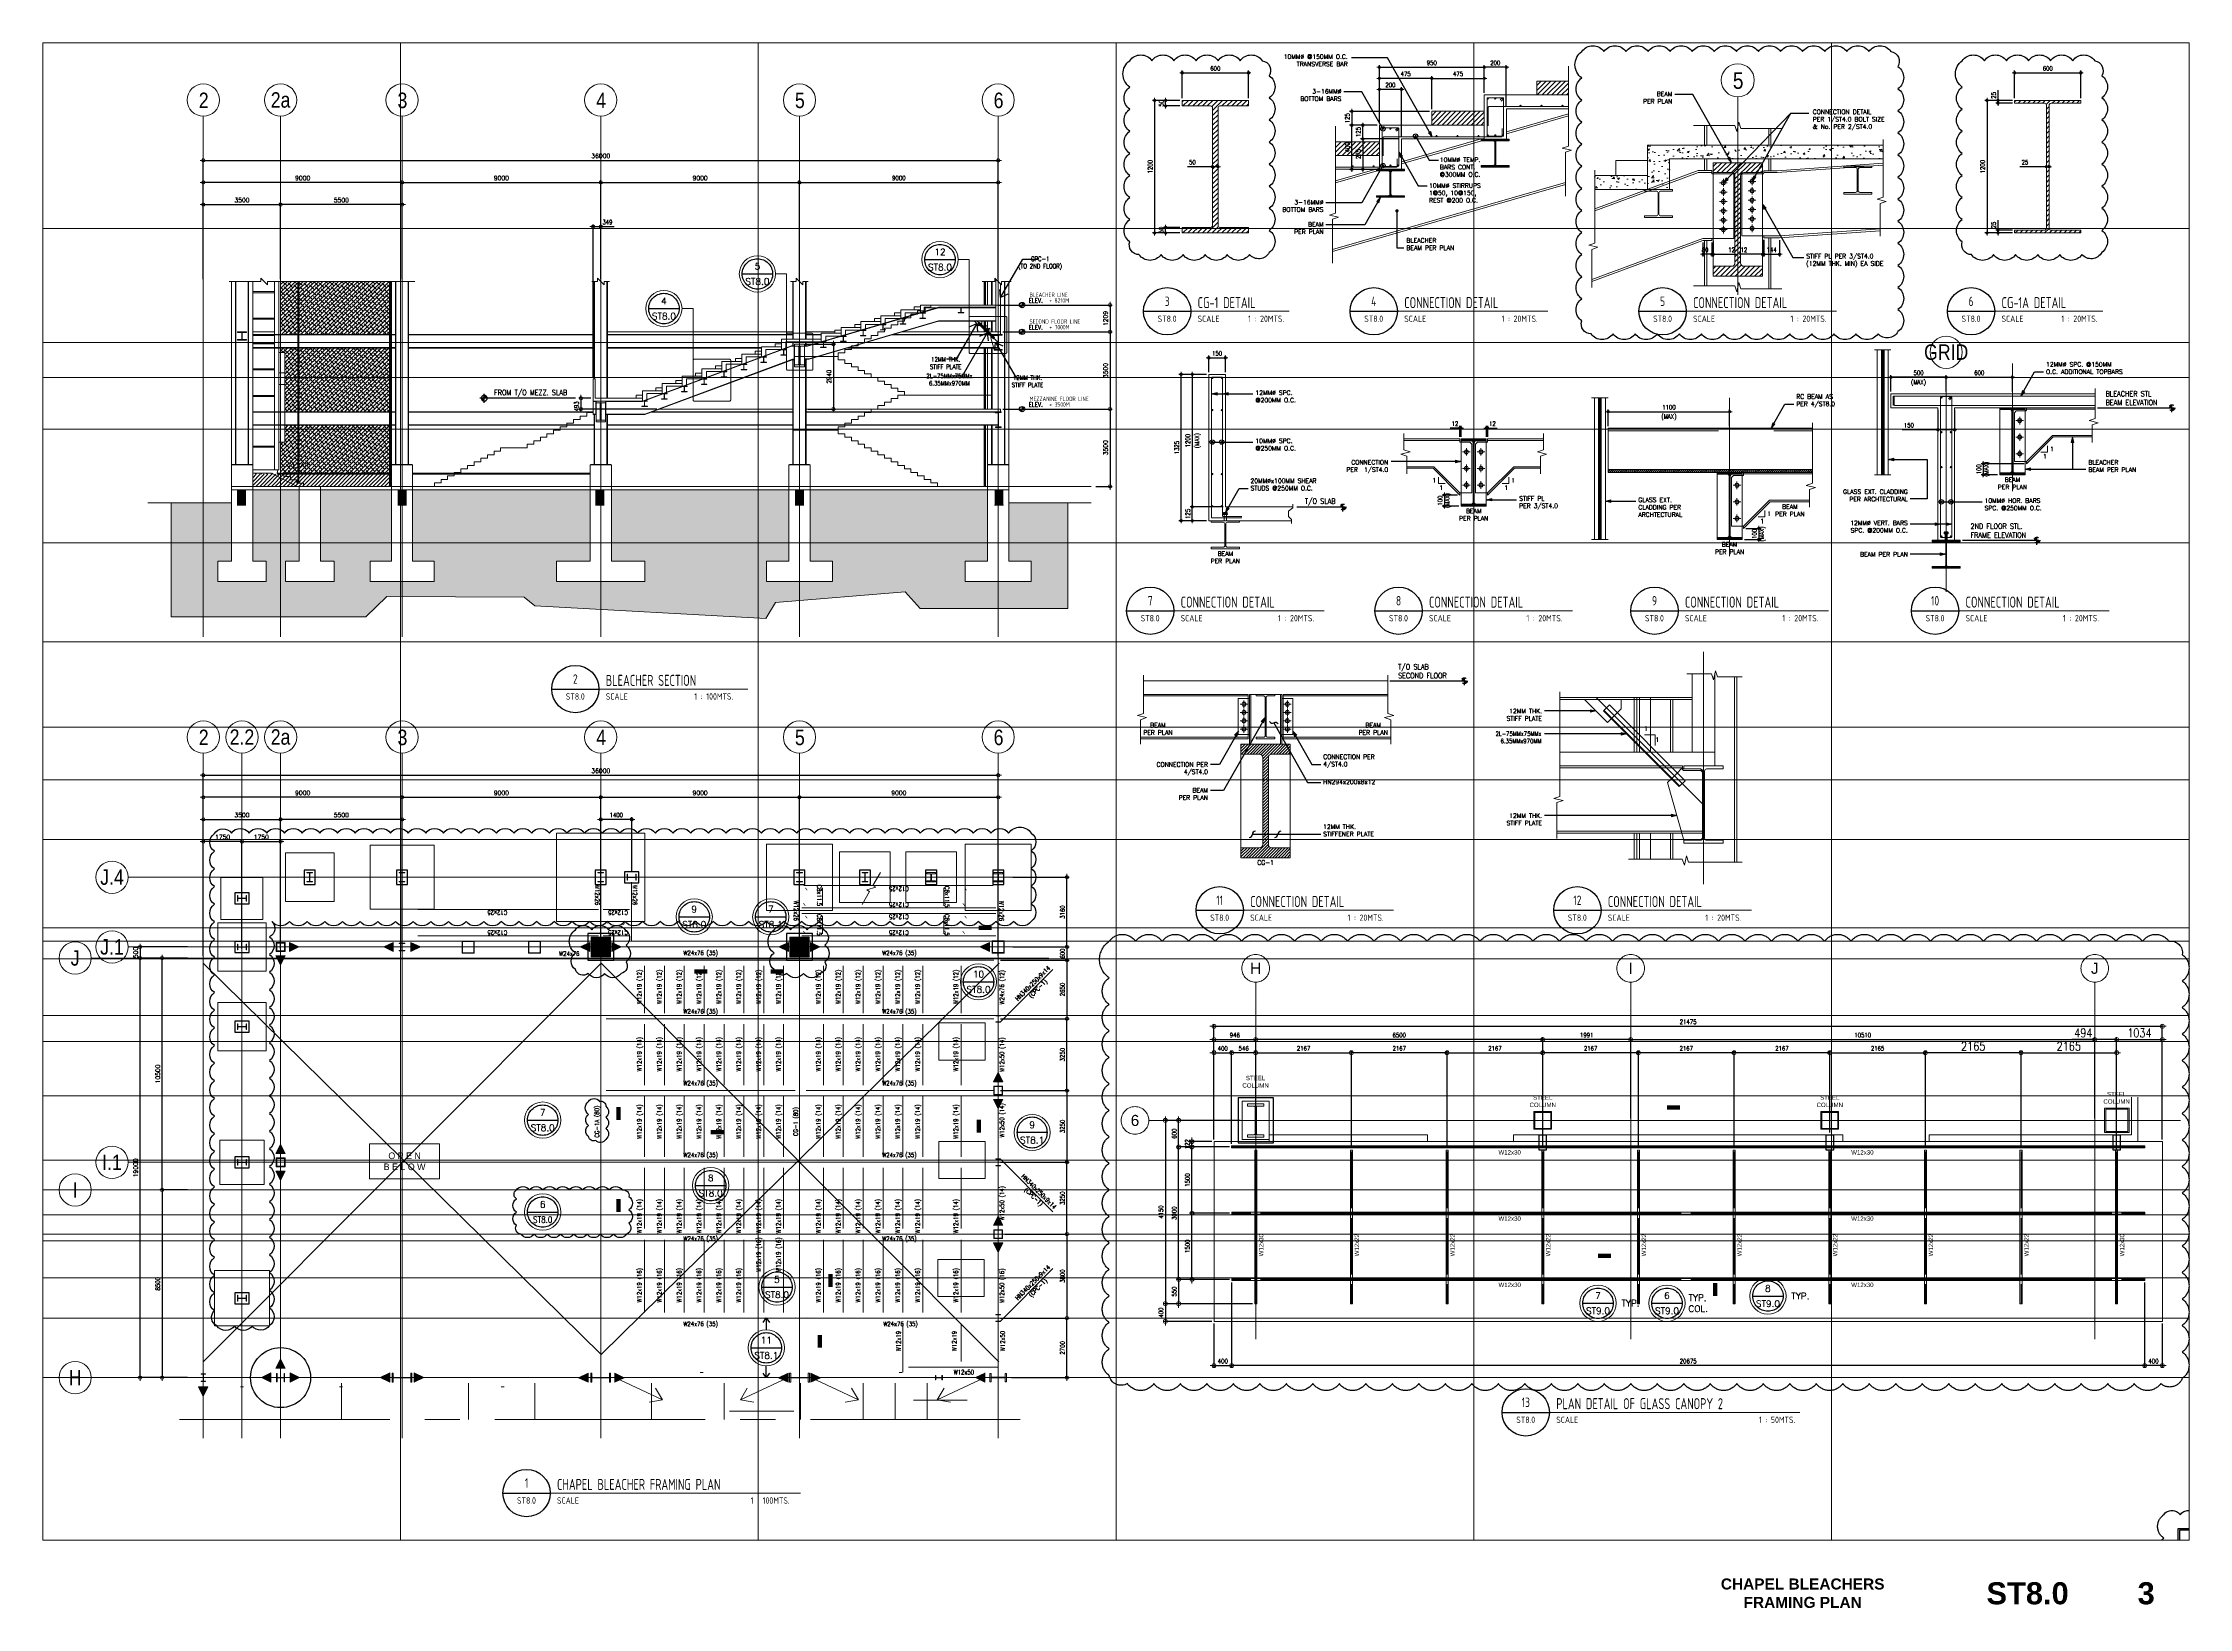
# Paper-space layout 'ST8.0' of a CAD drawing. Header units: millimetres. Extents: x 22 to 994, y 31 to 740.
# The model-space entities are those that its viewports show. They can reach past a viewport. Long polylines and large blocks are cut down to what shows.
import ezdxf
from ezdxf.enums import TextEntityAlignment as Align

# ---------------------------------------------------------------- set-up
doc = ezdxf.new("R2010")
doc.units = ezdxf.units.MM
doc.header["$MEASUREMENT"] = 0
for name, pattern in [('CENTER', [50.8, 31.75, -6.35, 6.35, -6.35]), ('CENTER2', [28.575, 19.05, -3.175, 3.175, -3.175]), ('DASHED', [0.75, 0.5, -0.25]), ('HIDDEN', [0.375, 0.25, -0.125]), ('PHANTOM2', [1.25, 0.625, -0.125, 0.125, -0.125, 0.125, -0.125])]:
    doc.linetypes.add(name, pattern=pattern)
doc.layers.get('0').update_dxf_attribs({"lineweight": 9})
for name, color, linetype, lineweight in [('4CO', 4, 'Continuous', 9), ('A-ANNO_DIM', 1, 'Continuous', 5), ('A_ARCHITECTURAL BACKGROUND', 251, 'Continuous', 5), ('A_WALL', 2, 'Continuous', 15), ("arch'l plan-pl", 8, 'Continuous', 5), ('BASE PLATE', 5, 'Continuous', 18), ('COLUMN', 4, 'Continuous', 20), ('CONCRETE SLAB', 1, 'Continuous', 9), ('CUT SECTION 020', 5, 'Continuous', 20), ('D', 1, 'Continuous', 9), ('DIM', 1, 'Continuous', 5), ('ELAYOUT', 4, 'Continuous', 9), ('Elev', 4, 'Continuous', 9), ('grid_iden', 1, 'Continuous', 9), ('GUSSET PLATE', 3, 'Continuous', 20), ('HATCH', 8, 'Continuous', 5), ('HATCH 000 @ 1', 251, 'Continuous', 5), ('HATCH @ 1', 8, 'Continuous', 5), ('HPROP', 251, 'Continuous', 5), ('Layer2', 8, 'Continuous', 9), ('OUTLINE', 252, 'CENTER2', 9), ('PEDESTAL CONCRETE', 20, 'Continuous', 25), ('REVCLOUD', 6, 'Continuous', 25), ('S-Ablt', 1, 'Continuous', 9), ('S-ANNO-DIMS', 252, 'Continuous', 5), ('S-ANNO-MARK', 2, 'Continuous', 18), ('S-ANNO-NPLT', 7, 'Continuous', 9), ('S-Anno-Symb', 143, 'PHANTOM2', 30), ('S-Anno-Text', 52, 'Continuous', 9), ('S-ANNO-WELD', 1, 'Continuous', 9), ('S-BEAM', 5, 'Continuous', 9), ('S-BEAM-IDEN', 2, 'Continuous', 9), ('S-BRACE', 2, 'Continuous', 9), ('S-BRACING', 1, 'Continuous', 9), ('S-COLS', 2, 'Continuous', 9), ('S-CONN', 1, 'Continuous', 9), ('S-DETL-FAST', 40, 'Continuous', 9), ('S-DETL-LN03', 3, 'Continuous', 9), ('S-DETL-RBAR', 5, 'Continuous', 9), ('S-GRID', 2, 'CENTER', 5), ('S_foundation', 4, 'HIDDEN', 20), ('S_GRID LINES', 252, 'CENTER', 5), ('S_PLATE', 2, 'Continuous', 15), ('S_SLAB', 253, 'Continuous', 9), ('SLAB', 4, 'Continuous', 9), ('SPOT DET.', 1, 'Continuous', 15), ('STAIRS', 42, 'Continuous', 5), ('TEXT', 6, 'Continuous', 20), ('TEXT1', 3, 'Continuous', 20), ('WALL', 4, 'Continuous', 20), ('WINDOW', 37, 'Continuous', 15)]:
    doc.layers.add(name, color=color, linetype=linetype, lineweight=lineweight)
doc.layers.add('MV', color=7, linetype='Continuous', lineweight=0, plot=False)
doc.layers.add('S-DETL-GRID', color=62, linetype='Continuous', lineweight=9, plot=False)
doc.layers.add('TARGET-MAIN', color=1, linetype='Continuous')
doc.styles.add('1', font='romans.shx', dxfattribs={"width": 0.8, "height": 100})
doc.styles.add('240', font='simplex.shx', dxfattribs={"height": 240})
doc.styles.add('ARCHITEXT', font='architxt.shx', dxfattribs={"width": 0.85})
doc.styles.add('ARIALNW', font='ARIALN.TTF')
doc.styles.add('MMTX$0$ESMX$0$X-OPTA1D', font='x-opta1d')
doc.styles.add('ROMANS', font='ROMANS.shx', dxfattribs={"width": 0.8, "height": 40})
doc.styles.add('ROMANS12', font='ROMANS.shx', dxfattribs={"height": 1.125})
doc.styles.add('ROMANSX', font='ROMANS.shx', dxfattribs={"height": 0.09375})
doc.styles.add('ROMANT', font='romant')
doc.styles.add('SANSSERIFBOLD', font='SASB____.pfb', dxfattribs={"height": 0.6})
doc.styles.add('SIMPLEX', font='SIMPLEX.shx', dxfattribs={"width": 1.1})
doc.styles.add('SWISS', font='swissl.ttf')
doc.linetypes.add('ZIGZAG', pattern='A,0.0001,-0.2,[131,ltypeshp.shx,S=0.2,R=0,X=-0.2,Y=0],-0.4,[131,ltypeshp.shx,S=0.2,R=180,X=0.2,Y=0],-0.2', length=0.8001)
doc.dimstyles.new('DIM 200', dxfattribs={"dimtxt": 0.36, "dimasz": 0.2, "dimexe": 0.1, "dimexo": 0, "dimgap": 0.08, "dimtad": 1, "dimlfac": 2, "dimrnd": 0.005, "dimzin": 1, "dimdsep": 46, "dimtxsty": 'ARIALNW', "dimcen": 0.09, "dimclrd": 6, "dimclre": 6, "dimclrt": 13, "dimadec": 0, "dimazin": 0, "dimtfac": 1, "dimtofl": 0, "dimtmove": 2, "dimatfit": 3, "dimfxl": 0, "dimtolj": 1, "dimtzin": 0, "dimarcsym": 0})
doc.dimstyles.new('DIM_100', dxfattribs={"dimtxt": 300, "dimasz": 2, "dimexe": 100, "dimexo": 250, "dimgap": 250, "dimtad": 1, "dimdec": 0, "dimrnd": 1, "dimzin": 1, "dimdsep": 46, "dimtxsty": '1', "dimblk1": 'ESCADIM_ARW', "dimblk2": 'ESCADIM_ARW', "dimsah": 1, "dimcen": 50, "dimclrd": 256, "dimclre": 256, "dimclrt": 52, "dimazin": 0, "dimtfac": 1, "dimtdec": 0, "dimtofl": 0, "dimtmove": 0, "dimatfit": 3, "dimldrblk": 'ESCADIM_ARW', "dimfxl": 0, "dimtolj": 1, "dimtzin": 0, "dimarcsym": 0})
doc.dimstyles.new('ESCA', dxfattribs={"dimtxt": 240, "dimasz": 1, "dimexe": 100, "dimexo": 100, "dimgap": 100, "dimtad": 1, "dimdec": 0, "dimrnd": 1, "dimdsep": 46, "dimtxsty": '240', "dimblk1": 'ESCADIM_ARW', "dimblk2": 'ESCADIM_ARW', "dimsah": 1, "dimcen": 50, "dimclrd": 256, "dimclre": 256, "dimclrt": 52, "dimadec": 0, "dimazin": 0, "dimtfac": 1, "dimtdec": 0, "dimtofl": 0, "dimtmove": 0, "dimatfit": 3, "dimldrblk": 'ESCADIM_ARW', "dimfxl": 0, "dimtolj": 1, "dimtzin": 0, "dimarcsym": 0})
doc.dimstyles.new('ESCA100', dxfattribs={"dimtxt": 200, "dimasz": 1, "dimexe": 100, "dimexo": 100, "dimgap": 100, "dimtad": 1, "dimdec": 0, "dimrnd": 1, "dimdsep": 46, "dimtxsty": 'ROMANS', "dimblk1": 'ESCADIM_ARW', "dimblk2": 'ESCADIM_ARW', "dimsah": 1, "dimcen": 50, "dimclrd": 256, "dimclre": 256, "dimclrt": 3, "dimadec": 0, "dimazin": 0, "dimtfac": 1, "dimtdec": 0, "dimtofl": 0, "dimtmove": 0, "dimatfit": 3, "dimldrblk": 'ESCADIM_ARW', "dimfxl": 0, "dimtolj": 1, "dimtzin": 0, "dimarcsym": 0})
doc.dimstyles.new('ESCA20', dxfattribs={"dimtxt": 40, "dimasz": 0.15, "dimexe": 20, "dimexo": 20, "dimgap": 20, "dimtad": 1, "dimdec": 0, "dimrnd": 1, "dimdsep": 46, "dimtxsty": 'ROMANS', "dimblk1": 'ESCADIM_ARW', "dimblk2": 'ESCADIM_ARW', "dimsah": 1, "dimcen": 20, "dimclrd": 256, "dimclre": 256, "dimclrt": 3, "dimadec": 0, "dimazin": 0, "dimtfac": 1, "dimtdec": 0, "dimtofl": 0, "dimtmove": 0, "dimatfit": 3, "dimldrblk": 'ESCADIM_ARW', "dimfxl": 0, "dimtolj": 1, "dimtzin": 0, "dimarcsym": 0})
doc.dimstyles.new('ESCA50', dxfattribs={"dimtxt": 100, "dimasz": 0.6, "dimexe": 50, "dimexo": 50, "dimgap": 50, "dimtad": 1, "dimdec": 0, "dimrnd": 1, "dimdsep": 46, "dimtxsty": 'ROMANS', "dimblk1": 'ESCADIM_ARW', "dimblk2": 'ESCADIM_ARW', "dimsah": 1, "dimcen": 50, "dimclrd": 256, "dimclre": 256, "dimclrt": 3, "dimadec": 0, "dimazin": 0, "dimtfac": 1, "dimtdec": 0, "dimtofl": 0, "dimtmove": 0, "dimatfit": 3, "dimldrblk": 'ESCADIM_ARW', "dimfxl": 0, "dimtolj": 1, "dimtzin": 0, "dimarcsym": 0})
doc.dimstyles.new('ESCA_ARW$7', dxfattribs={"dimtxt": 200, "dimasz": 1, "dimexe": 100, "dimexo": 100, "dimgap": 100, "dimtad": 1, "dimdec": 0, "dimrnd": 1, "dimdsep": 46, "dimtxsty": '1', "dimblk1": 'dim_arw', "dimblk2": 'dim_arw', "dimsah": 1, "dimcen": 50, "dimclrd": 1, "dimclre": 256, "dimclrt": 52, "dimadec": 0, "dimazin": 0, "dimtfac": 1, "dimtofl": 0, "dimtmove": 0, "dimatfit": 3, "dimldrblk": 'dim_arw', "dimfxl": 0, "dimtolj": 1, "dimtzin": 0, "dimarcsym": 0})

# ---------------------------------------------------------------- blocks, each defined once
blk = doc.blocks.new('ESCADIM_ARW')
at = {"color": 7}
blk.add_line((-150, 0), (150, 0), dxfattribs=at)
blk.add_circle((0, 0), 75, dxfattribs=at)
blk = doc.blocks.new('*D4')
at = {"layer": 'Defpoints', "color": 0, "ltscale": 0.05, "transparency": 16777216}
for p in [(758088, 74540, 0), (757525, 73940, 0), (760631, 73940)]:
    blk.add_point(p, dxfattribs=at)
at = {"layer": 'S-ANNO-DIMS', "lineweight": -2, "ltscale": 0.05, "transparency": 16777216}
for p, q in [((758188, 74540), (760731, 74540)), ((760631, 74539), (760631, 73941)), ((757625, 73940), (760731, 73940))]:
    blk.add_line(p, q, dxfattribs=at)
for p, rotation in [((760631, 74540), 90), ((760631, 73940), 270)]:
    blk.add_blockref('ESCADIM_ARW', p, dxfattribs=dict(at, rotation=rotation))
at = {"layer": 'S-ANNO-DIMS', "color": 3, "ltscale": 0.05, "transparency": 16777216, "insert": (760431, 74240), "char_height": 200, "attachment_point": 5, "rotation": 90, "style": 'ROMANS'}
blk.add_mtext('\\A1;600', dxfattribs=at)
blk = doc.blocks.new('*D5')
at = {"layer": 'Defpoints', "color": 0, "ltscale": 0.05, "transparency": 16777216}
for p in [(757525, 73940, 0), (757525, 71290, 0), (760631, 71290)]:
    blk.add_point(p, dxfattribs=at)
at = {"layer": 'S-ANNO-DIMS', "lineweight": -2, "ltscale": 0.05, "transparency": 16777216}
for p, q in [((757625, 73940), (760731, 73940)), ((760631, 73939), (760631, 71291)), ((757625, 71290), (760731, 71290))]:
    blk.add_line(p, q, dxfattribs=at)
for p, rotation in [((760631, 73940), 90), ((760631, 71290), 270)]:
    blk.add_blockref('ESCADIM_ARW', p, dxfattribs=dict(at, rotation=rotation))
at = {"layer": 'S-ANNO-DIMS', "color": 3, "ltscale": 0.05, "transparency": 16777216, "insert": (760431, 72615), "char_height": 200, "attachment_point": 5, "rotation": 90, "style": 'ROMANS'}
blk.add_mtext('\\A1;2650', dxfattribs=at)
blk = doc.blocks.new('*D6')
at = {"layer": 'Defpoints', "color": 0, "ltscale": 0.05, "transparency": 16777216}
for p in [(757525, 71290, 0), (760631, 71290), (757525, 68040, 0)]:
    blk.add_point(p, dxfattribs=at)
at = {"layer": 'S-ANNO-DIMS', "lineweight": -2, "ltscale": 0.05, "transparency": 16777216}
for p, q in [((757625, 71290), (760731, 71290)), ((760631, 68041), (760631, 71289)), ((757625, 68040), (760731, 68040))]:
    blk.add_line(p, q, dxfattribs=at)
for p, rotation in [((760631, 71290), 90), ((760631, 68040), 270)]:
    blk.add_blockref('ESCADIM_ARW', p, dxfattribs=dict(at, rotation=rotation))
at = {"layer": 'S-ANNO-DIMS', "color": 3, "ltscale": 0.05, "transparency": 16777216, "insert": (760431, 69665), "char_height": 200, "attachment_point": 5, "rotation": 90, "style": 'ROMANS'}
blk.add_mtext('\\A1;3250', dxfattribs=at)
blk = doc.blocks.new('*D7')
at = {"layer": 'Defpoints', "color": 0, "ltscale": 0.05, "transparency": 16777216}
for p in [(757525, 68040, 0), (757525, 64790, 0), (760631, 64790)]:
    blk.add_point(p, dxfattribs=at)
at = {"layer": 'S-ANNO-DIMS', "lineweight": -2, "ltscale": 0.05, "transparency": 16777216}
for p, q in [((757625, 68040), (760731, 68040)), ((760631, 68039), (760631, 64791)), ((757625, 64790), (760731, 64790))]:
    blk.add_line(p, q, dxfattribs=at)
for p, rotation in [((760631, 68040), 90), ((760631, 64790), 270)]:
    blk.add_blockref('ESCADIM_ARW', p, dxfattribs=dict(at, rotation=rotation))
at = {"layer": 'S-ANNO-DIMS', "color": 3, "ltscale": 0.05, "transparency": 16777216, "insert": (760431, 66415), "char_height": 200, "attachment_point": 5, "rotation": 90, "style": 'ROMANS'}
blk.add_mtext('\\A1;3250', dxfattribs=at)
blk = doc.blocks.new('*D8')
at = {"layer": 'Defpoints', "color": 0, "ltscale": 0.05, "transparency": 16777216}
for p in [(757721, 61540, 0), (757525, 57740, 0), (760631, 57740)]:
    blk.add_point(p, dxfattribs=at)
at = {"layer": 'S-ANNO-DIMS', "lineweight": -2, "ltscale": 0.05, "transparency": 16777216}
for p, q in [((757821, 61540), (760731, 61540)), ((760631, 61539), (760631, 57741)), ((757625, 57740), (760731, 57740))]:
    blk.add_line(p, q, dxfattribs=at)
for p, rotation in [((760631, 61540), 90), ((760631, 57740), 270)]:
    blk.add_blockref('ESCADIM_ARW', p, dxfattribs=dict(at, rotation=rotation))
at = {"layer": 'S-ANNO-DIMS', "color": 3, "ltscale": 0.05, "transparency": 16777216, "insert": (760431, 59640), "char_height": 200, "attachment_point": 5, "rotation": 90, "style": 'ROMANS'}
blk.add_mtext('\\A1;3800', dxfattribs=at)
blk = doc.blocks.new('*D9')
at = {"layer": 'Defpoints', "color": 0, "ltscale": 0.05, "transparency": 16777216}
for p in [(757525, 64790, 0), (760631, 64790), (757721, 61540, 0)]:
    blk.add_point(p, dxfattribs=at)
at = {"layer": 'S-ANNO-DIMS', "lineweight": -2, "ltscale": 0.05, "transparency": 16777216}
for p, q in [((757625, 64790), (760731, 64790)), ((760631, 61541), (760631, 64789)), ((757821, 61540), (760731, 61540))]:
    blk.add_line(p, q, dxfattribs=at)
for p, rotation in [((760631, 64790), 90), ((760631, 61540), 270)]:
    blk.add_blockref('ESCADIM_ARW', p, dxfattribs=dict(at, rotation=rotation))
at = {"layer": 'S-ANNO-DIMS', "color": 3, "ltscale": 0.05, "transparency": 16777216, "insert": (760431, 63165), "char_height": 200, "attachment_point": 5, "rotation": 90, "style": 'ROMANS'}
blk.add_mtext('\\A1;3250', dxfattribs=at)
blk = doc.blocks.new('*D10')
at = {"layer": 'Defpoints', "color": 0, "ltscale": 0.05, "transparency": 16777216}
for p in [(757525, 57740, 0), (760631, 57740), (758027, 55040, 0)]:
    blk.add_point(p, dxfattribs=at)
at = {"layer": 'S-ANNO-DIMS', "lineweight": -2, "ltscale": 0.05, "transparency": 16777216}
for p, q in [((757625, 57740), (760731, 57740)), ((760631, 55041), (760631, 57739)), ((758127, 55040), (760731, 55040))]:
    blk.add_line(p, q, dxfattribs=at)
for p, rotation in [((760631, 57740), 90), ((760631, 55040), 270)]:
    blk.add_blockref('ESCADIM_ARW', p, dxfattribs=dict(at, rotation=rotation))
at = {"layer": 'S-ANNO-DIMS', "color": 3, "ltscale": 0.05, "transparency": 16777216, "insert": (760431, 56390), "char_height": 200, "attachment_point": 5, "rotation": 90, "style": 'ROMANS'}
blk.add_mtext('\\A1;2700', dxfattribs=at)
blk = doc.blocks.new('Bubble')
at = {"layer": 'S-ANNO-NPLT'}
blk.add_circle((0, 0), 0.2608, dxfattribs=at)
at = {"layer": 'S-Anno-Symb', "color": 0}
blk.add_line((-0.2188, 0), (0.2188, 0), dxfattribs=at)
blk.add_circle((0, 0), 0.2187, dxfattribs=at)
at = {"layer": 'S-Anno-Symb', "style": 'ROMANSX'}
for tag, p in [('1', (0, 0.1094)), ('S1', (0, -0.1094))]:
    blk.add_attdef(tag, text='', height=0.0937, dxfattribs=at).set_placement(p, align=Align.MIDDLE_CENTER)
at = {"layer": 'S-Anno-Symb', "style": 'ROMANSX', "width": 1.018385, "flags": 8}
blk.add_attdef('LONG', text='', height=0.0937, dxfattribs=at).set_placement((-0.1796, -0.1249), (0.1796, -0.1249), align=Align.FIT)
blk = doc.blocks.new('2F COLUMN LAYOUT')
at = {"layer": 'COLUMN', "ltscale": 0.05, "elevation": 0}
for points in [[(43999, 72095), (43897, 72095), (43897, 72111), (43976, 72111, 0.414214), (43994, 72130), (43994, 72370, 0.414214), (43976, 72389), (43897, 72389), (43897, 72405), (44102, 72405), (44102, 72389), (44022, 72389, 0.414214), (44004, 72370), (44004, 72130, 0.414214), (44022, 72111), (44102, 72111), (44102, 72095), (43999, 72095)], [(43999, 65595), (43897, 65595), (43897, 65611), (43976, 65611, 0.414214), (43994, 65630), (43994, 65870, 0.414214), (43976, 65889), (43897, 65889), (43897, 65905), (44102, 65905), (44102, 65889), (44022, 65889, 0.414214), (44004, 65870), (44004, 65630, 0.414214), (44022, 65611), (44102, 65611), (44102, 65595), (43999, 65595)], [(43999, 58545), (43897, 58545), (43897, 58561), (43976, 58561, 0.414214), (43994, 58580), (43994, 58820, 0.414214), (43976, 58839), (43897, 58839), (43897, 58855), (44102, 58855), (44102, 58839), (44022, 58839, 0.414214), (44004, 58820), (44004, 58580, 0.414214), (44022, 58561), (44102, 58561), (44102, 58545), (43999, 58545)], [(41470, 56000), (41470, 55897), (41454, 55897), (41454, 55976, 0.414214), (41435, 55995), (41195, 55995, 0.414214), (41177, 55976), (41177, 55897), (41161, 55897), (41161, 56102), (41177, 56102), (41177, 56023, 0.414214), (41195, 56004), (41435, 56004, 0.414214), (41454, 56023), (41454, 56102), (41470, 56102), (41470, 56000)]]:
    blk.add_lwpolyline(points, format="xyb", dxfattribs=at)
blk = doc.blocks.new('*D15')
at = {"layer": 'Defpoints', "color": 0, "ltscale": 0.05, "transparency": 16777216}
for p in [(748521, 81317), (739521, 74040), (748521, 74040)]:
    blk.add_point(p, dxfattribs=at)
at = {"layer": 'S-ANNO-DIMS', "lineweight": -2, "ltscale": 0.05, "transparency": 16777216}
for p, q in [((739521, 74140), (739521, 81417)), ((739522, 81317), (748520, 81317)), ((748521, 74140), (748521, 81417))]:
    blk.add_line(p, q, dxfattribs=at)
at = {"layer": 'S-ANNO-DIMS', "lineweight": -2, "ltscale": 0.05, "transparency": 16777216, "rotation": 180}
blk.add_blockref('ESCADIM_ARW', (739521, 81317), dxfattribs=at)
at = {"layer": 'S-ANNO-DIMS', "lineweight": -2, "ltscale": 0.05, "transparency": 16777216}
blk.add_blockref('ESCADIM_ARW', (748521, 81317), dxfattribs=at)
at = {"layer": 'S-ANNO-DIMS', "color": 3, "ltscale": 0.05, "transparency": 16777216, "insert": (744021, 81517), "char_height": 200, "attachment_point": 5, "style": 'ROMANS'}
blk.add_mtext('\\A1;{\\W1;9000}', dxfattribs=at)
blk = doc.blocks.new('*D12')
at = {"layer": 'Defpoints', "color": 0, "ltscale": 0.05, "transparency": 16777216}
for p in [(757521, 81317), (748521, 74040), (757521, 74040)]:
    blk.add_point(p, dxfattribs=at)
at = {"layer": 'S-ANNO-DIMS', "lineweight": -2, "ltscale": 0.05, "transparency": 16777216}
for p, q in [((748521, 74140), (748521, 81417)), ((748522, 81317), (757520, 81317)), ((757521, 74140), (757521, 81417))]:
    blk.add_line(p, q, dxfattribs=at)
at = {"layer": 'S-ANNO-DIMS', "lineweight": -2, "ltscale": 0.05, "transparency": 16777216, "rotation": 180}
blk.add_blockref('ESCADIM_ARW', (748521, 81317), dxfattribs=at)
at = {"layer": 'S-ANNO-DIMS', "lineweight": -2, "ltscale": 0.05, "transparency": 16777216}
blk.add_blockref('ESCADIM_ARW', (757521, 81317), dxfattribs=at)
at = {"layer": 'S-ANNO-DIMS', "color": 3, "ltscale": 0.05, "transparency": 16777216, "insert": (753021, 81517), "char_height": 200, "attachment_point": 5, "style": 'ROMANS'}
blk.add_mtext('\\A1;{\\W1;9000}', dxfattribs=at)
blk = doc.blocks.new('*D13')
at = {"layer": 'Defpoints', "color": 0, "ltscale": 0.05, "transparency": 16777216}
for p in [(757521, 82317), (721521, 74840), (757521, 74040)]:
    blk.add_point(p, dxfattribs=at)
at = {"layer": 'S-ANNO-DIMS', "lineweight": -2, "ltscale": 0.05, "transparency": 16777216}
for p, q in [((721521, 74940), (721521, 82417)), ((721522, 82317), (757520, 82317)), ((757521, 74140), (757521, 82417))]:
    blk.add_line(p, q, dxfattribs=at)
at = {"layer": 'S-ANNO-DIMS', "lineweight": -2, "ltscale": 0.05, "transparency": 16777216, "rotation": 180}
blk.add_blockref('ESCADIM_ARW', (721521, 82317), dxfattribs=at)
at = {"layer": 'S-ANNO-DIMS', "lineweight": -2, "ltscale": 0.05, "transparency": 16777216}
blk.add_blockref('ESCADIM_ARW', (757521, 82317), dxfattribs=at)
at = {"layer": 'S-ANNO-DIMS', "color": 3, "ltscale": 0.05, "transparency": 16777216, "insert": (739521, 82517), "char_height": 200, "attachment_point": 5, "style": 'ROMANS'}
blk.add_mtext('\\A1;{\\W1;36000}', dxfattribs=at)
blk = doc.blocks.new('*D14')
at = {"layer": 'Defpoints', "color": 0, "ltscale": 0.05, "transparency": 16777216}
for p in [(739521, 81317), (730521, 74840), (739521, 74040)]:
    blk.add_point(p, dxfattribs=at)
at = {"layer": 'S-ANNO-DIMS', "lineweight": -2, "ltscale": 0.05, "transparency": 16777216}
for p, q in [((730521, 74940), (730521, 81417)), ((730522, 81317), (739520, 81317)), ((739521, 74140), (739521, 81417))]:
    blk.add_line(p, q, dxfattribs=at)
at = {"layer": 'S-ANNO-DIMS', "lineweight": -2, "ltscale": 0.05, "transparency": 16777216, "rotation": 180}
blk.add_blockref('ESCADIM_ARW', (730521, 81317), dxfattribs=at)
at = {"layer": 'S-ANNO-DIMS', "lineweight": -2, "ltscale": 0.05, "transparency": 16777216}
blk.add_blockref('ESCADIM_ARW', (739521, 81317), dxfattribs=at)
at = {"layer": 'S-ANNO-DIMS', "color": 3, "ltscale": 0.05, "transparency": 16777216, "insert": (735021, 81517), "char_height": 200, "attachment_point": 5, "style": 'ROMANS'}
blk.add_mtext('\\A1;{\\W1;9000}', dxfattribs=at)
blk = doc.blocks.new('*D16')
at = {"layer": 'Defpoints', "color": 0, "ltscale": 0.05, "transparency": 16777216}
for p in [(719656, 74040), (720906, 74040, 0), (720906, 63540, 0)]:
    blk.add_point(p, dxfattribs=at)
at = {"layer": 'S-ANNO-DIMS', "lineweight": -2, "ltscale": 0.05, "transparency": 16777216}
for p, q in [((720806, 74040), (719556, 74040)), ((719656, 63541), (719656, 74039)), ((720806, 63540), (719556, 63540))]:
    blk.add_line(p, q, dxfattribs=at)
for p, rotation in [((719656, 74040), 90), ((719656, 63540), 270)]:
    blk.add_blockref('ESCADIM_ARW', p, dxfattribs=dict(at, rotation=rotation))
at = {"layer": 'S-ANNO-DIMS', "color": 3, "ltscale": 0.05, "transparency": 16777216, "insert": (719456, 68790), "char_height": 200, "attachment_point": 5, "rotation": 90, "style": 'ROMANS'}
blk.add_mtext('\\A1;{\\W1;10500}', dxfattribs=at)
blk = doc.blocks.new('*D17')
at = {"layer": 'Defpoints', "color": 0, "ltscale": 0.05, "transparency": 16777216}
for p in [(718656, 74040), (720906, 74040, 0), (720906, 55040, 0)]:
    blk.add_point(p, dxfattribs=at)
at = {"layer": 'S-ANNO-DIMS', "lineweight": -2, "ltscale": 0.05, "transparency": 16777216}
for p, q in [((720806, 74040), (718556, 74040)), ((718656, 55041), (718656, 74039)), ((720806, 55040), (718556, 55040))]:
    blk.add_line(p, q, dxfattribs=at)
for p, rotation in [((718656, 74040), 90), ((718656, 55040), 270)]:
    blk.add_blockref('ESCADIM_ARW', p, dxfattribs=dict(at, rotation=rotation))
at = {"layer": 'S-ANNO-DIMS', "color": 3, "ltscale": 0.05, "transparency": 16777216, "insert": (718456, 64540), "char_height": 200, "attachment_point": 5, "rotation": 90, "style": 'ROMANS'}
blk.add_mtext('\\A1;{\\W1;19000}', dxfattribs=at)
blk = doc.blocks.new('*D18')
at = {"layer": 'Defpoints', "color": 0, "ltscale": 0.05, "transparency": 16777216}
for p in [(720906, 74540, 0), (718656, 74040), (720906, 74040, 0)]:
    blk.add_point(p, dxfattribs=at)
at = {"layer": 'S-ANNO-DIMS', "lineweight": -2, "ltscale": 0.05, "transparency": 16777216}
for p, q in [((720806, 74540), (718556, 74540)), ((718656, 74539), (718656, 74041)), ((720806, 74040), (718556, 74040))]:
    blk.add_line(p, q, dxfattribs=at)
for p, rotation in [((718656, 74540), 90), ((718656, 74040), 270)]:
    blk.add_blockref('ESCADIM_ARW', p, dxfattribs=dict(at, rotation=rotation))
at = {"layer": 'S-ANNO-DIMS', "color": 3, "ltscale": 0.05, "transparency": 16777216, "insert": (718456, 74290), "char_height": 200, "attachment_point": 5, "rotation": 90, "style": 'ROMANS'}
blk.add_mtext('\\A1;{\\W1;500}', dxfattribs=at)
blk = doc.blocks.new('*D19')
at = {"layer": 'Defpoints', "color": 0, "ltscale": 0.05, "transparency": 16777216}
for p in [(720906, 63540, 0), (719656, 55040), (720906, 55040, 0)]:
    blk.add_point(p, dxfattribs=at)
at = {"layer": 'S-ANNO-DIMS', "lineweight": -2, "ltscale": 0.05, "transparency": 16777216}
for p, q in [((720806, 63540), (719556, 63540)), ((719656, 63539), (719656, 55041)), ((720806, 55040), (719556, 55040))]:
    blk.add_line(p, q, dxfattribs=at)
for p, rotation in [((719656, 63540), 90), ((719656, 55040), 270)]:
    blk.add_blockref('ESCADIM_ARW', p, dxfattribs=dict(at, rotation=rotation))
at = {"layer": 'S-ANNO-DIMS', "color": 3, "ltscale": 0.05, "transparency": 16777216, "insert": (719456, 59290), "char_height": 200, "attachment_point": 5, "rotation": 90, "style": 'ROMANS'}
blk.add_mtext('\\A1;8500', dxfattribs=at)
blk = doc.blocks.new('*D20')
at = {"layer": 'Defpoints', "color": 0, "ltscale": 0.05, "transparency": 16777216}
for p in [(721521, 81317), (721521, 74840), (730521, 74840)]:
    blk.add_point(p, dxfattribs=at)
at = {"layer": 'S-ANNO-DIMS', "lineweight": -2, "ltscale": 0.05, "transparency": 16777216}
for p, q in [((721521, 74940), (721521, 81417)), ((730520, 81317), (721522, 81317)), ((730521, 74940), (730521, 81417))]:
    blk.add_line(p, q, dxfattribs=at)
at = {"layer": 'S-ANNO-DIMS', "lineweight": -2, "ltscale": 0.05, "transparency": 16777216, "rotation": 180}
blk.add_blockref('ESCADIM_ARW', (721521, 81317), dxfattribs=at)
at = {"layer": 'S-ANNO-DIMS', "lineweight": -2, "ltscale": 0.05, "transparency": 16777216}
blk.add_blockref('ESCADIM_ARW', (730521, 81317), dxfattribs=at)
at = {"layer": 'S-ANNO-DIMS', "color": 3, "ltscale": 0.05, "transparency": 16777216, "insert": (726021, 81517), "char_height": 200, "attachment_point": 5, "style": 'ROMANS'}
blk.add_mtext('\\A1;{\\W1;9000}', dxfattribs=at)
blk = doc.blocks.new('*D85')
at = {"layer": 'A-ANNO_DIM', "lineweight": -2, "ltscale": 0.05, "transparency": 16777216}
for p, q in [((413516, 60716), (413266, 60716)), ((413286, 60716), (413286, 59516)), ((413516, 59516), (413266, 59516))]:
    blk.add_line(p, q, dxfattribs=at)
at = {"layer": 'Defpoints', "color": 0, "ltscale": 0.05, "transparency": 16777216}
for p in [(413536, 60716), (413286, 59516), (413536, 59516)]:
    blk.add_point(p, dxfattribs=at)
at = {"layer": 'A-ANNO_DIM', "lineweight": -2, "ltscale": 0.05, "transparency": 16777216, "xscale": 0.15, "yscale": 0.15, "zscale": 0.15}
for p, rotation in [((413286, 60716), 90), ((413286, 59516), 270)]:
    blk.add_blockref('ESCADIM_ARW', p, dxfattribs=dict(at, rotation=rotation))
at = {"layer": 'A-ANNO_DIM', "color": 3, "ltscale": 0.05, "transparency": 16777216, "insert": (413246, 60116), "char_height": 40, "attachment_point": 5, "rotation": 90, "style": 'ROMANS'}
blk.add_mtext('\\A1;1200', dxfattribs=at)
blk = doc.blocks.new('*D86')
at = {"layer": 'A-ANNO_DIM', "lineweight": -2, "ltscale": 0.05, "transparency": 16777216}
for p, q in [((413536, 60736), (413536, 60986)), ((413536, 60966), (414135, 60966)), ((414136, 60736), (414136, 60986))]:
    blk.add_line(p, q, dxfattribs=at)
at = {"layer": 'Defpoints', "color": 0, "ltscale": 0.05, "transparency": 16777216}
for p in [(414136, 60966), (413536, 60716), (414136, 60716)]:
    blk.add_point(p, dxfattribs=at)
at = {"layer": 'A-ANNO_DIM', "lineweight": -2, "ltscale": 0.05, "transparency": 16777216, "xscale": 0.15, "yscale": 0.15, "zscale": 0.15, "rotation": 180}
blk.add_blockref('ESCADIM_ARW', (413536, 60966), dxfattribs=at)
at = {"layer": 'A-ANNO_DIM', "lineweight": -2, "ltscale": 0.05, "transparency": 16777216, "xscale": 0.15, "yscale": 0.15, "zscale": 0.15}
blk.add_blockref('ESCADIM_ARW', (414136, 60966), dxfattribs=at)
at = {"layer": 'A-ANNO_DIM', "color": 3, "ltscale": 0.05, "transparency": 16777216, "insert": (413836, 61006), "char_height": 40, "attachment_point": 5, "style": 'ROMANS'}
blk.add_mtext('\\A1;600', dxfattribs=at)
blk = doc.blocks.new('*D87')
at = {"layer": 'A-ANNO_DIM', "lineweight": -2, "ltscale": 0.05, "transparency": 16777216}
for p, q in [((413516, 60716), (413366, 60716)), ((413516, 60666), (413366, 60666)), ((413386, 60666), (413386, 60716))]:
    blk.add_line(p, q, dxfattribs=at)
at = {"layer": 'Defpoints', "color": 0, "ltscale": 0.05, "transparency": 16777216}
for p in [(413386, 60716), (413536, 60716), (413536, 60666)]:
    blk.add_point(p, dxfattribs=at)
at = {"layer": 'A-ANNO_DIM', "lineweight": -2, "ltscale": 0.05, "transparency": 16777216, "xscale": 0.15, "yscale": 0.15, "zscale": 0.15}
for p, rotation in [((413386, 60716), 90), ((413386, 60666), 270)]:
    blk.add_blockref('ESCADIM_ARW', p, dxfattribs=dict(at, rotation=rotation))
at = {"layer": 'A-ANNO_DIM', "color": 3, "ltscale": 0.05, "transparency": 16777216, "insert": (413346, 60691), "char_height": 40, "attachment_point": 5, "rotation": 90, "style": 'ROMANS'}
blk.add_mtext('\\A1;50', dxfattribs=at)
blk = doc.blocks.new('*D88')
at = {"layer": 'A-ANNO_DIM', "lineweight": -2, "ltscale": 0.05, "transparency": 16777216}
for p, q in [((413516, 59566), (413366, 59566)), ((413516, 59516), (413366, 59516)), ((413386, 59516), (413386, 59566))]:
    blk.add_line(p, q, dxfattribs=at)
at = {"layer": 'Defpoints', "color": 0, "ltscale": 0.05, "transparency": 16777216}
for p in [(413386, 59566), (413536, 59566), (413536, 59516)]:
    blk.add_point(p, dxfattribs=at)
at = {"layer": 'A-ANNO_DIM', "lineweight": -2, "ltscale": 0.05, "transparency": 16777216, "xscale": 0.15, "yscale": 0.15, "zscale": 0.15}
for p, rotation in [((413386, 59566), 90), ((413386, 59516), 270)]:
    blk.add_blockref('ESCADIM_ARW', p, dxfattribs=dict(at, rotation=rotation))
at = {"layer": 'A-ANNO_DIM', "color": 3, "ltscale": 0.05, "transparency": 16777216, "insert": (413346, 59541), "char_height": 40, "attachment_point": 5, "rotation": 90, "style": 'ROMANS'}
blk.add_mtext('\\A1;50', dxfattribs=at)
blk = doc.blocks.new('*D91')
at = {"layer": 'A-ANNO_DIM', "lineweight": -2, "ltscale": 0.05, "transparency": 16777216}
for p, q in [((415797, 60637), (415797, 60936)), ((415797, 60916), (416272, 60916)), ((416272, 60786), (416272, 60936))]:
    blk.add_line(p, q, dxfattribs=at)
at = {"layer": 'Defpoints', "color": 0, "ltscale": 0.05, "transparency": 16777216}
for p in [(416272, 60916), (416272, 60766), (415797, 60617, 0)]:
    blk.add_point(p, dxfattribs=at)
at = {"layer": 'A-ANNO_DIM', "lineweight": -2, "ltscale": 0.05, "transparency": 16777216, "xscale": 0.15, "yscale": 0.15, "zscale": 0.15, "rotation": 180}
blk.add_blockref('ESCADIM_ARW', (415797, 60916), dxfattribs=at)
at = {"layer": 'A-ANNO_DIM', "lineweight": -2, "ltscale": 0.05, "transparency": 16777216, "xscale": 0.15, "yscale": 0.15, "zscale": 0.15}
blk.add_blockref('ESCADIM_ARW', (416272, 60916), dxfattribs=at)
at = {"layer": 'A-ANNO_DIM', "color": 3, "ltscale": 0.05, "transparency": 16777216, "insert": (416035, 60956), "char_height": 40, "attachment_point": 5, "style": 'ROMANS'}
blk.add_mtext('\\A1;475', dxfattribs=at)
blk = doc.blocks.new('*D92')
at = {"layer": 'A-ANNO_DIM', "lineweight": -2, "ltscale": 0.05, "transparency": 16777216}
for p, q in [((415322, 60512), (415322, 61036)), ((415322, 61016), (416272, 61016)), ((416272, 60786), (416272, 61036))]:
    blk.add_line(p, q, dxfattribs=at)
at = {"layer": 'Defpoints', "color": 0, "ltscale": 0.05, "transparency": 16777216}
for p in [(416272, 61016), (416272, 60766), (415322, 60492, 0)]:
    blk.add_point(p, dxfattribs=at)
at = {"layer": 'A-ANNO_DIM', "lineweight": -2, "ltscale": 0.05, "transparency": 16777216, "xscale": 0.15, "yscale": 0.15, "zscale": 0.15, "rotation": 180}
blk.add_blockref('ESCADIM_ARW', (415322, 61016), dxfattribs=at)
at = {"layer": 'A-ANNO_DIM', "lineweight": -2, "ltscale": 0.05, "transparency": 16777216, "xscale": 0.15, "yscale": 0.15, "zscale": 0.15}
blk.add_blockref('ESCADIM_ARW', (416272, 61016), dxfattribs=at)
at = {"layer": 'A-ANNO_DIM', "color": 3, "ltscale": 0.05, "transparency": 16777216, "insert": (415797, 61056), "char_height": 40, "attachment_point": 5, "style": 'ROMANS'}
blk.add_mtext('\\A1;950', dxfattribs=at)
blk = doc.blocks.new('*D93')
at = {"layer": 'A-ANNO_DIM', "lineweight": -2, "ltscale": 0.05, "transparency": 16777216}
for p, q in [((415322, 60512), (415322, 60936)), ((415797, 60916), (415322, 60916)), ((415797, 60637), (415797, 60936))]:
    blk.add_line(p, q, dxfattribs=at)
at = {"layer": 'Defpoints', "color": 0, "ltscale": 0.05, "transparency": 16777216}
for p in [(415322, 60916), (415322, 60492, 0), (415797, 60617, 0)]:
    blk.add_point(p, dxfattribs=at)
at = {"layer": 'A-ANNO_DIM', "lineweight": -2, "ltscale": 0.05, "transparency": 16777216, "xscale": 0.15, "yscale": 0.15, "zscale": 0.15, "rotation": 180}
blk.add_blockref('ESCADIM_ARW', (415322, 60916), dxfattribs=at)
at = {"layer": 'A-ANNO_DIM', "lineweight": -2, "ltscale": 0.05, "transparency": 16777216, "xscale": 0.15, "yscale": 0.15, "zscale": 0.15}
blk.add_blockref('ESCADIM_ARW', (415797, 60916), dxfattribs=at)
at = {"layer": 'A-ANNO_DIM', "color": 3, "ltscale": 0.05, "transparency": 16777216, "insert": (415560, 60956), "char_height": 40, "attachment_point": 5, "style": 'ROMANS'}
blk.add_mtext('\\A1;475', dxfattribs=at)
blk = doc.blocks.new('*D94')
at = {"layer": 'A-ANNO_DIM', "lineweight": -2, "ltscale": 0.05, "transparency": 16777216}
for p, q in [((415322, 60512), (415322, 60836)), ((415522, 60816), (415322, 60816)), ((415522, 60387), (415522, 60836))]:
    blk.add_line(p, q, dxfattribs=at)
at = {"layer": 'Defpoints', "color": 0, "ltscale": 0.05, "transparency": 16777216}
for p in [(415322, 60816), (415322, 60492, 0), (415522, 60367, 0)]:
    blk.add_point(p, dxfattribs=at)
at = {"layer": 'A-ANNO_DIM', "lineweight": -2, "ltscale": 0.05, "transparency": 16777216, "xscale": 0.15, "yscale": 0.15, "zscale": 0.15, "rotation": 180}
blk.add_blockref('ESCADIM_ARW', (415322, 60816), dxfattribs=at)
at = {"layer": 'A-ANNO_DIM', "lineweight": -2, "ltscale": 0.05, "transparency": 16777216, "xscale": 0.15, "yscale": 0.15, "zscale": 0.15}
blk.add_blockref('ESCADIM_ARW', (415522, 60816), dxfattribs=at)
at = {"layer": 'A-ANNO_DIM', "color": 3, "ltscale": 0.05, "transparency": 16777216, "insert": (415422, 60856), "char_height": 40, "attachment_point": 5, "style": 'ROMANS'}
blk.add_mtext('\\A1;200', dxfattribs=at)
blk = doc.blocks.new('*D95')
at = {"layer": 'A-ANNO_DIM', "lineweight": -2, "ltscale": 0.05, "transparency": 16777216}
for p, q in [((415777, 60617), (415052, 60617)), ((415302, 60492), (415052, 60492)), ((415072, 60617), (415072, 60493))]:
    blk.add_line(p, q, dxfattribs=at)
at = {"layer": 'Defpoints', "color": 0, "ltscale": 0.05, "transparency": 16777216}
for p in [(415072, 60492), (415322, 60492, 0), (415797, 60617, 0)]:
    blk.add_point(p, dxfattribs=at)
at = {"layer": 'A-ANNO_DIM', "lineweight": -2, "ltscale": 0.05, "transparency": 16777216, "xscale": 0.15, "yscale": 0.15, "zscale": 0.15}
for p, rotation in [((415072, 60617), 90), ((415072, 60492), 270)]:
    blk.add_blockref('ESCADIM_ARW', p, dxfattribs=dict(at, rotation=rotation))
at = {"layer": 'A-ANNO_DIM', "color": 3, "ltscale": 0.05, "transparency": 16777216, "insert": (415032, 60555), "char_height": 40, "attachment_point": 5, "rotation": 90, "style": 'ROMANS'}
blk.add_mtext('\\A1;125', dxfattribs=at)
blk = doc.blocks.new('*D96')
at = {"layer": 'A-ANNO_DIM', "lineweight": -2, "ltscale": 0.05, "transparency": 16777216}
for p, q in [((415302, 60492), (415152, 60492)), ((415172, 60368), (415172, 60492)), ((415502, 60367), (415152, 60367))]:
    blk.add_line(p, q, dxfattribs=at)
at = {"layer": 'Defpoints', "color": 0, "ltscale": 0.05, "transparency": 16777216}
for p in [(415172, 60492), (415322, 60492, 0), (415522, 60367, 0)]:
    blk.add_point(p, dxfattribs=at)
at = {"layer": 'A-ANNO_DIM', "lineweight": -2, "ltscale": 0.05, "transparency": 16777216, "xscale": 0.15, "yscale": 0.15, "zscale": 0.15}
for p, rotation in [((415172, 60492), 90), ((415172, 60367), 270)]:
    blk.add_blockref('ESCADIM_ARW', p, dxfattribs=dict(at, rotation=rotation))
at = {"layer": 'A-ANNO_DIM', "color": 3, "ltscale": 0.05, "transparency": 16777216, "insert": (415132, 60430), "char_height": 40, "attachment_point": 5, "rotation": 90, "style": 'ROMANS'}
blk.add_mtext('\\A1;125', dxfattribs=at)
blk = doc.blocks.new('*D97')
at = {"layer": 'A-ANNO_DIM', "lineweight": -2, "ltscale": 0.05, "transparency": 16777216}
for p, q in [((415502, 60367), (415152, 60367)), ((415172, 60367), (415172, 60093)), ((415275, 60092), (415152, 60092))]:
    blk.add_line(p, q, dxfattribs=at)
at = {"layer": 'Defpoints', "color": 0, "ltscale": 0.05, "transparency": 16777216}
for p in [(415522, 60367, 0), (415172, 60092), (415295, 60092, 0)]:
    blk.add_point(p, dxfattribs=at)
at = {"layer": 'A-ANNO_DIM', "lineweight": -2, "ltscale": 0.05, "transparency": 16777216, "xscale": 0.15, "yscale": 0.15, "zscale": 0.15}
for p, rotation in [((415172, 60367), 90), ((415172, 60092), 270)]:
    blk.add_blockref('ESCADIM_ARW', p, dxfattribs=dict(at, rotation=rotation))
at = {"layer": 'A-ANNO_DIM', "color": 3, "ltscale": 0.05, "transparency": 16777216, "insert": (415132, 60230), "char_height": 40, "attachment_point": 5, "rotation": 90, "style": 'ROMANS'}
blk.add_mtext('\\A1;275', dxfattribs=at)
blk = doc.blocks.new('*D98')
at = {"layer": 'A-ANNO_DIM', "lineweight": -2, "ltscale": 0.05, "transparency": 16777216}
for p, q in [((415302, 60492), (415052, 60492)), ((415072, 60093), (415072, 60492)), ((415302, 60092), (415052, 60092))]:
    blk.add_line(p, q, dxfattribs=at)
at = {"layer": 'Defpoints', "color": 0, "ltscale": 0.05, "transparency": 16777216}
for p in [(415072, 60492), (415322, 60492, 0), (415322, 60092, 0)]:
    blk.add_point(p, dxfattribs=at)
at = {"layer": 'A-ANNO_DIM', "lineweight": -2, "ltscale": 0.05, "transparency": 16777216, "xscale": 0.15, "yscale": 0.15, "zscale": 0.15}
for p, rotation in [((415072, 60492), 90), ((415072, 60092), 270)]:
    blk.add_blockref('ESCADIM_ARW', p, dxfattribs=dict(at, rotation=rotation))
at = {"layer": 'A-ANNO_DIM', "color": 3, "ltscale": 0.05, "transparency": 16777216, "insert": (415032, 60292), "char_height": 40, "attachment_point": 5, "rotation": 90, "style": 'ROMANS'}
blk.add_mtext('\\A1;400', dxfattribs=at)
blk = doc.blocks.new('*D99')
at = {"layer": 'A-ANNO_DIM', "lineweight": -2, "ltscale": 0.05, "transparency": 16777216}
for p, q in [((416272, 60786), (416272, 61036)), ((416472, 61016), (416272, 61016)), ((416472, 60661), (416472, 61036))]:
    blk.add_line(p, q, dxfattribs=at)
at = {"layer": 'Defpoints', "color": 0, "ltscale": 0.05, "transparency": 16777216}
for p in [(416272, 61016), (416272, 60766), (416472, 60641)]:
    blk.add_point(p, dxfattribs=at)
at = {"layer": 'A-ANNO_DIM', "lineweight": -2, "ltscale": 0.05, "transparency": 16777216, "xscale": 0.15, "yscale": 0.15, "zscale": 0.15, "rotation": 180}
blk.add_blockref('ESCADIM_ARW', (416272, 61016), dxfattribs=at)
at = {"layer": 'A-ANNO_DIM', "lineweight": -2, "ltscale": 0.05, "transparency": 16777216, "xscale": 0.15, "yscale": 0.15, "zscale": 0.15}
blk.add_blockref('ESCADIM_ARW', (416472, 61016), dxfattribs=at)
at = {"layer": 'A-ANNO_DIM', "color": 3, "ltscale": 0.05, "transparency": 16777216, "insert": (416372, 61056), "char_height": 40, "attachment_point": 5, "style": 'ROMANS'}
blk.add_mtext('\\A1;200', dxfattribs=at)
blk = doc.blocks.new('dim_arw')
h = blk.add_hatch(color=256)
h.paths.add_polyline_path([(-125.6, 29.45), (0, 0), (-125.6, -29.45, -0.115681), (-132.51, 0, -0.115681)])
h.paths.add_polyline_path([(-249.02, 58.4), (-125.6, 29.45, 0.115681), (-132.51, 0, 0.115681), (-125.6, -29.45), (-249.02, -58.4)])
for p, q in [((0, 0), (-249.02, 58.4)), ((-249.02, 58.4), (-249.02, -58.4)), ((0, 0), (-249.02, -58.4))]:
    blk.add_line(p, q)
blk = doc.blocks.new('*D137')
at = {"layer": 'A-ANNO_DIM', "lineweight": -2, "ltscale": 0.05, "transparency": 16777216}
for p, q in [((413757, 58235), (413607, 58235)), ((413627, 58234), (413627, 57035)), ((413907, 57035), (413607, 57035))]:
    blk.add_line(p, q, dxfattribs=at)
at = {"layer": 'Defpoints', "color": 0, "ltscale": 0.05, "transparency": 16777216}
for p in [(413777, 58235, 0), (413627, 57035), (413927, 57035, 0)]:
    blk.add_point(p, dxfattribs=at)
at = {"layer": 'A-ANNO_DIM', "lineweight": -2, "ltscale": 0.05, "transparency": 16777216, "xscale": 0.15, "yscale": 0.15, "zscale": 0.15}
for p, rotation in [((413627, 58235), 90), ((413627, 57035), 270)]:
    blk.add_blockref('ESCADIM_ARW', p, dxfattribs=dict(at, rotation=rotation))
at = {"layer": 'A-ANNO_DIM', "color": 3, "ltscale": 0.05, "transparency": 16777216, "char_height": 40, "attachment_point": 5, "rotation": 90, "style": 'ROMANS'}
for s, insert in [('\\A1;1200', (413587, 57635)), ('\\A1;(MAX)', (413677, 57635))]:
    blk.add_mtext(s, dxfattribs=dict(at, insert=insert))
blk = doc.blocks.new('Elev_Pnt')
at = {"layer": 'S-Anno-Symb'}
h = blk.add_hatch(color=1, dxfattribs=at)
h.paths.add_polyline_path([(0, 110, 0.414214), (-110, 0), (0, 0)])
h.paths.add_polyline_path([(110, 0), (0, 0), (0, -110, 0.414214)])
at = {"layer": 'S-Anno-Symb', "color": 1}
for p, q in [((0, -170), (0, 170)), ((-170, 0), (170, 0))]:
    blk.add_line(p, q, dxfattribs=at)
blk.add_circle((0, 0), 110, dxfattribs=at)
blk = doc.blocks.new('BOLT', base_point=(6.579, 3.6798))
for p, q in [((6.571, 3.6847), (6.571, 3.6798)), ((6.575, 3.6847), (6.571, 3.6847)), ((6.575, 3.6858), (6.573, 3.6858)), ((6.575, 3.6798), (6.575, 3.6858)), ((6.575, 3.6858), (6.583, 3.6858)), ((6.575, 3.6847), (6.583, 3.6847)), ((6.585, 3.6858), (6.583, 3.6858)), ((6.583, 3.6798), (6.583, 3.6858)), ((6.587, 3.6847), (6.583, 3.6847)), ((6.587, 3.6798), (6.587, 3.6847))]:
    blk.add_line(p, q)
for centre, radius, start, end in [((6.573, 3.6833), 0.00241, 33.96962, 146.03038), ((6.579, 3.6777), 0.00805, 60.20585, 119.79415), ((6.585, 3.6833), 0.00241, 33.96962, 146.03038)]:
    blk.add_arc(centre, radius, start, end)
blk = doc.blocks.new('BOLT20')
at = {"color": 1}
for p, q in [((-18.5, 4.5), (-18.5, 0)), ((18.5, 4.5), (-18.5, 4.5)), ((-18.5, 0), (18.5, 0)), ((18.5, 0), (18.5, 4.5))]:
    blk.add_line(p, q, dxfattribs=at)
at = {"color": 1, "xscale": 2125, "yscale": 2000, "zscale": 2125}
blk.add_blockref('BOLT', (0, 4.5), dxfattribs=at)
blk = doc.blocks.new('*D138')
at = {"layer": 'A-ANNO_DIM', "lineweight": -2, "ltscale": 0.05, "transparency": 16777216}
for p, q in [((413907, 57035), (413607, 57035)), ((413627, 56910), (413627, 57034)), ((413757, 56910), (413607, 56910))]:
    blk.add_line(p, q, dxfattribs=at)
at = {"layer": 'Defpoints', "color": 0, "ltscale": 0.05, "transparency": 16777216}
for p in [(413627, 57035), (413927, 57035, 0), (413777, 56910, 0)]:
    blk.add_point(p, dxfattribs=at)
at = {"layer": 'A-ANNO_DIM', "lineweight": -2, "ltscale": 0.05, "transparency": 16777216, "xscale": 0.15, "yscale": 0.15, "zscale": 0.15}
for p, rotation in [((413627, 57035), 90), ((413627, 56910), 270)]:
    blk.add_blockref('ESCADIM_ARW', p, dxfattribs=dict(at, rotation=rotation))
at = {"layer": 'A-ANNO_DIM', "color": 3, "ltscale": 0.05, "transparency": 16777216, "insert": (413587, 56972), "char_height": 40, "attachment_point": 5, "rotation": 90, "style": 'ROMANS'}
blk.add_mtext('\\A1;125', dxfattribs=at)
blk = doc.blocks.new('*D139')
at = {"layer": 'A-ANNO_DIM', "lineweight": -2, "ltscale": 0.05, "transparency": 16777216}
for p, q in [((413757, 58235), (413507, 58235)), ((413527, 56910), (413527, 58234)), ((413757, 56910), (413507, 56910))]:
    blk.add_line(p, q, dxfattribs=at)
at = {"layer": 'Defpoints', "color": 0, "ltscale": 0.05, "transparency": 16777216}
for p in [(413527, 58235), (413777, 58235, 0), (413777, 56910, 0)]:
    blk.add_point(p, dxfattribs=at)
at = {"layer": 'A-ANNO_DIM', "lineweight": -2, "ltscale": 0.05, "transparency": 16777216, "xscale": 0.15, "yscale": 0.15, "zscale": 0.15}
for p, rotation in [((413527, 58235), 90), ((413527, 56910), 270)]:
    blk.add_blockref('ESCADIM_ARW', p, dxfattribs=dict(at, rotation=rotation))
at = {"layer": 'A-ANNO_DIM', "color": 3, "ltscale": 0.05, "transparency": 16777216, "insert": (413487, 57572), "char_height": 40, "attachment_point": 5, "rotation": 90, "style": 'ROMANS'}
blk.add_mtext('\\A1;1325', dxfattribs=at)
blk = doc.blocks.new('*D140')
at = {"layer": 'A-ANNO_DIM', "lineweight": -2, "ltscale": 0.05, "transparency": 16777216}
for p, q in [((413777, 58255), (413777, 58405)), ((413777, 58385), (413927, 58385)), ((413927, 58255), (413927, 58405))]:
    blk.add_line(p, q, dxfattribs=at)
at = {"layer": 'Defpoints', "color": 0, "ltscale": 0.05, "transparency": 16777216}
for p in [(413927, 58385), (413777, 58235), (413927, 58235)]:
    blk.add_point(p, dxfattribs=at)
at = {"layer": 'A-ANNO_DIM', "lineweight": -2, "ltscale": 0.05, "transparency": 16777216, "xscale": 0.15, "yscale": 0.15, "zscale": 0.15, "rotation": 180}
blk.add_blockref('ESCADIM_ARW', (413777, 58385), dxfattribs=at)
at = {"layer": 'A-ANNO_DIM', "lineweight": -2, "ltscale": 0.05, "transparency": 16777216, "xscale": 0.15, "yscale": 0.15, "zscale": 0.15}
blk.add_blockref('ESCADIM_ARW', (413927, 58385), dxfattribs=at)
at = {"layer": 'A-ANNO_DIM', "color": 3, "ltscale": 0.05, "transparency": 16777216, "insert": (413852, 58425), "char_height": 40, "attachment_point": 5, "style": 'ROMANS'}
blk.add_mtext('\\A1;150', dxfattribs=at)
blk = doc.blocks.new('*D141')
at = {"layer": 'A-ANNO_DIM', "lineweight": -2, "ltscale": 0.05, "transparency": 16777216}
for p, q in [((416030, 57142), (415892, 57142)), ((416042, 57042), (415892, 57042)), ((415912, 57142), (415912, 57043))]:
    blk.add_line(p, q, dxfattribs=at)
at = {"layer": 'Defpoints', "color": 0, "ltscale": 0.05, "transparency": 16777216}
for p in [(415912, 57042), (416050, 57142, 0), (416062, 57042, 0)]:
    blk.add_point(p, dxfattribs=at)
at = {"layer": 'A-ANNO_DIM', "lineweight": -2, "ltscale": 0.05, "transparency": 16777216, "xscale": 0.15, "yscale": 0.15, "zscale": 0.15}
for p, rotation in [((415912, 57142), 90), ((415912, 57042), 270)]:
    blk.add_blockref('ESCADIM_ARW', p, dxfattribs=dict(at, rotation=rotation))
at = {"layer": 'A-ANNO_DIM', "color": 3, "ltscale": 0.05, "transparency": 16777216, "insert": (415912, 57092), "char_height": 40, "attachment_point": 5, "rotation": 90, "style": 'ROMANS'}
blk.add_mtext('\\A1;100\\P(MAX)', dxfattribs=at)
blk = doc.blocks.new('*D148')
at = {"layer": 'A-ANNO_DIM', "lineweight": -2, "ltscale": 0.05, "transparency": 16777216}
for p, q in [((416290, 57749), (416290, 57749)), ((416291, 57670), (416291, 57769)), ((416303, 57670), (416303, 57769)), ((416303, 57749), (416390, 57749))]:
    blk.add_line(p, q, dxfattribs=at)
at = {"layer": 'Defpoints', "color": 0, "ltscale": 0.05, "transparency": 16777216}
for p in [(416303, 57749), (416291, 57650), (416303, 57650)]:
    blk.add_point(p, dxfattribs=at)
at = {"layer": 'A-ANNO_DIM', "lineweight": -2, "ltscale": 0.05, "transparency": 16777216, "xscale": 0.15, "yscale": 0.15, "zscale": 0.15}
blk.add_blockref('ESCADIM_ARW', (416291, 57749), dxfattribs=at)
at = {"layer": 'A-ANNO_DIM', "lineweight": -2, "ltscale": 0.05, "transparency": 16777216, "xscale": 0.15, "yscale": 0.15, "zscale": 0.15, "rotation": 180}
blk.add_blockref('ESCADIM_ARW', (416303, 57749), dxfattribs=at)
at = {"layer": 'A-ANNO_DIM', "color": 3, "ltscale": 0.05, "transparency": 16777216, "insert": (416346, 57789), "char_height": 40, "attachment_point": 5, "style": 'ROMANS'}
blk.add_mtext('\\A1;12', dxfattribs=at)
blk = doc.blocks.new('*D142')
at = {"layer": 'A-ANNO_DIM', "lineweight": -2, "ltscale": 0.05, "transparency": 16777216}
for p, q in [((416050, 57749), (415963, 57749)), ((416050, 57670), (416050, 57769)), ((416062, 57670), (416062, 57769)), ((416062, 57749), (416063, 57749))]:
    blk.add_line(p, q, dxfattribs=at)
at = {"layer": 'Defpoints', "color": 0, "ltscale": 0.05, "transparency": 16777216}
for p in [(416050, 57749), (416050, 57650), (416062, 57650)]:
    blk.add_point(p, dxfattribs=at)
at = {"layer": 'A-ANNO_DIM', "lineweight": -2, "ltscale": 0.05, "transparency": 16777216, "xscale": 0.15, "yscale": 0.15, "zscale": 0.15}
blk.add_blockref('ESCADIM_ARW', (416050, 57749), dxfattribs=at)
at = {"layer": 'A-ANNO_DIM', "lineweight": -2, "ltscale": 0.05, "transparency": 16777216, "xscale": 0.15, "yscale": 0.15, "zscale": 0.15, "rotation": 180}
blk.add_blockref('ESCADIM_ARW', (416062, 57749), dxfattribs=at)
at = {"layer": 'A-ANNO_DIM', "color": 3, "ltscale": 0.05, "transparency": 16777216, "insert": (416006, 57789), "char_height": 40, "attachment_point": 5, "style": 'ROMANS'}
blk.add_mtext('\\A1;12', dxfattribs=at)
blk = doc.blocks.new('HBOLTP')
at = {"color": 0, "linetype": 'ByBlock'}
blk.add_lwpolyline([(-0.25, 0.43), (-0.5, 0), (-0.25, -0.43), (0.25, -0.43), (0.5, 0), (0.25, 0.43)], close=True, dxfattribs=at)
blk.add_circle((0, 0), 0.433, dxfattribs=at)
blk = doc.blocks.new('*D143')
at = {"layer": 'A-ANNO_DIM', "lineweight": -2, "ltscale": 0.05, "transparency": 16777216}
for p, q in [((418641, 56840), (418779, 56840)), ((418759, 56840), (418759, 56740)), ((418629, 56740), (418779, 56740))]:
    blk.add_line(p, q, dxfattribs=at)
at = {"layer": 'Defpoints', "color": 0, "ltscale": 0.05, "transparency": 16777216}
for p in [(418621, 56840, 0), (418609, 56740, 0), (418759, 56740)]:
    blk.add_point(p, dxfattribs=at)
at = {"layer": 'A-ANNO_DIM', "lineweight": -2, "ltscale": 0.05, "transparency": 16777216, "xscale": 0.15, "yscale": 0.15, "zscale": 0.15}
for p, rotation in [((418759, 56840), 90), ((418759, 56740), 270)]:
    blk.add_blockref('ESCADIM_ARW', p, dxfattribs=dict(at, rotation=rotation))
at = {"layer": 'A-ANNO_DIM', "color": 3, "ltscale": 0.05, "transparency": 16777216, "insert": (418759, 56790), "char_height": 40, "attachment_point": 5, "rotation": 90, "style": 'ROMANS'}
blk.add_mtext('\\A1;100\\P(MAX)', dxfattribs=at)
blk = doc.blocks.new('*D144')
at = {"layer": 'A-ANNO_DIM', "lineweight": -2, "ltscale": 0.05, "transparency": 16777216}
for p, q in [((417395, 57767), (417395, 57917)), ((417395, 57897), (418495, 57897)), ((418495, 57767), (418495, 57917))]:
    blk.add_line(p, q, dxfattribs=at)
at = {"layer": 'Defpoints', "color": 0, "ltscale": 0.05, "transparency": 16777216}
for p in [(417395, 57747), (418495, 57897), (418495, 57747)]:
    blk.add_point(p, dxfattribs=at)
at = {"layer": 'A-ANNO_DIM', "lineweight": -2, "ltscale": 0.05, "transparency": 16777216, "xscale": 0.15, "yscale": 0.15, "zscale": 0.15, "rotation": 180}
blk.add_blockref('ESCADIM_ARW', (417395, 57897), dxfattribs=at)
at = {"layer": 'A-ANNO_DIM', "lineweight": -2, "ltscale": 0.05, "transparency": 16777216, "xscale": 0.15, "yscale": 0.15, "zscale": 0.15}
blk.add_blockref('ESCADIM_ARW', (418495, 57897), dxfattribs=at)
at = {"layer": 'A-ANNO_DIM', "color": 3, "ltscale": 0.05, "transparency": 16777216, "char_height": 40, "attachment_point": 5, "style": 'ROMANS'}
for s, insert in [('\\A1;1100', (417945, 57937)), ('\\A1;(MAX)', (417945, 57847))]:
    blk.add_mtext(s, dxfattribs=dict(at, insert=insert))
blk = doc.blocks.new('*D149')
at = {"layer": 'A-ANNO_DIM', "lineweight": -2, "ltscale": 0.05, "transparency": 16777216}
for p, q in [((421162, 57426), (420772, 57426)), ((420792, 57426), (420792, 57326)), ((420922, 57326), (420772, 57326))]:
    blk.add_line(p, q, dxfattribs=at)
at = {"layer": 'Defpoints', "color": 0, "ltscale": 0.05, "transparency": 16777216}
for p in [(421182, 57426, 0), (420792, 57326), (420942, 57326, 0)]:
    blk.add_point(p, dxfattribs=at)
at = {"layer": 'A-ANNO_DIM', "lineweight": -2, "ltscale": 0.05, "transparency": 16777216, "xscale": 0.15, "yscale": 0.15, "zscale": 0.15}
for p, rotation in [((420792, 57426), 90), ((420792, 57326), 270)]:
    blk.add_blockref('ESCADIM_ARW', p, dxfattribs=dict(at, rotation=rotation))
at = {"layer": 'A-ANNO_DIM', "color": 3, "ltscale": 0.05, "transparency": 16777216, "insert": (420792, 57376), "char_height": 40, "attachment_point": 5, "rotation": 90, "style": 'ROMANS'}
blk.add_mtext('\\A1;100\\P(MAX)', dxfattribs=at)
blk = doc.blocks.new('*D150')
at = {"layer": 'A-ANNO_DIM', "lineweight": -2, "ltscale": 0.05, "transparency": 16777216}
for p, q in [((420456, 58079), (420456, 58229)), ((420456, 58209), (421056, 58209)), ((421056, 58079), (421056, 58229))]:
    blk.add_line(p, q, dxfattribs=at)
at = {"layer": 'Defpoints', "color": 0, "ltscale": 0.05, "transparency": 16777216}
for p in [(421056, 58209), (420456, 58059), (421056, 58059)]:
    blk.add_point(p, dxfattribs=at)
at = {"layer": 'A-ANNO_DIM', "lineweight": -2, "ltscale": 0.05, "transparency": 16777216, "xscale": 0.15, "yscale": 0.15, "zscale": 0.15, "rotation": 180}
blk.add_blockref('ESCADIM_ARW', (420456, 58209), dxfattribs=at)
at = {"layer": 'A-ANNO_DIM', "lineweight": -2, "ltscale": 0.05, "transparency": 16777216, "xscale": 0.15, "yscale": 0.15, "zscale": 0.15}
blk.add_blockref('ESCADIM_ARW', (421056, 58209), dxfattribs=at)
at = {"layer": 'A-ANNO_DIM', "color": 3, "ltscale": 0.05, "transparency": 16777216, "insert": (420756, 58249), "char_height": 40, "attachment_point": 5, "style": 'ROMANS'}
blk.add_mtext('\\A1;600', dxfattribs=at)
blk = doc.blocks.new('*D151')
at = {"layer": 'A-ANNO_DIM', "lineweight": -2, "ltscale": 0.05, "transparency": 16777216}
for p, q in [((419956, 58079), (419956, 58229)), ((420456, 58209), (419956, 58209)), ((420456, 58079), (420456, 58229))]:
    blk.add_line(p, q, dxfattribs=at)
at = {"layer": 'Defpoints', "color": 0, "ltscale": 0.05, "transparency": 16777216}
for p in [(419956, 58209), (419956, 58059, 0), (420456, 58059)]:
    blk.add_point(p, dxfattribs=at)
at = {"layer": 'A-ANNO_DIM', "lineweight": -2, "ltscale": 0.05, "transparency": 16777216, "xscale": 0.15, "yscale": 0.15, "zscale": 0.15, "rotation": 180}
blk.add_blockref('ESCADIM_ARW', (419956, 58209), dxfattribs=at)
at = {"layer": 'A-ANNO_DIM', "lineweight": -2, "ltscale": 0.05, "transparency": 16777216, "xscale": 0.15, "yscale": 0.15, "zscale": 0.15}
blk.add_blockref('ESCADIM_ARW', (420456, 58209), dxfattribs=at)
at = {"layer": 'A-ANNO_DIM', "color": 3, "ltscale": 0.05, "transparency": 16777216, "char_height": 40, "attachment_point": 5, "style": 'ROMANS'}
for s, insert in [('\\A1;(MAX)', (420206, 58158)), ('\\A1;500', (420206, 58249))]:
    blk.add_mtext(s, dxfattribs=dict(at, insert=insert))
blk = doc.blocks.new('*D152')
at = {"layer": 'A-ANNO_DIM', "lineweight": -2, "ltscale": 0.05, "transparency": 16777216}
for p, q in [((420381, 57914), (420381, 57714)), ((420531, 57914), (420531, 57714)), ((420381, 57734), (420059, 57734)), ((420531, 57734), (420381, 57734))]:
    blk.add_line(p, q, dxfattribs=at)
at = {"layer": 'Defpoints', "color": 0, "ltscale": 0.05, "transparency": 16777216}
for p in [(420381, 57934, 0), (420531, 57934, 0), (420381, 57734)]:
    blk.add_point(p, dxfattribs=at)
at = {"layer": 'A-ANNO_DIM', "lineweight": -2, "ltscale": 0.05, "transparency": 16777216, "xscale": 0.15, "yscale": 0.15, "zscale": 0.15, "rotation": 180}
blk.add_blockref('ESCADIM_ARW', (420381, 57734), dxfattribs=at)
at = {"layer": 'A-ANNO_DIM', "lineweight": -2, "ltscale": 0.05, "transparency": 16777216, "xscale": 0.15, "yscale": 0.15, "zscale": 0.15}
blk.add_blockref('ESCADIM_ARW', (420531, 57734), dxfattribs=at)
at = {"layer": 'A-ANNO_DIM', "color": 3, "ltscale": 0.05, "transparency": 16777216, "insert": (420118, 57774), "char_height": 40, "attachment_point": 5, "style": 'ROMANS'}
blk.add_mtext('\\A1;150', dxfattribs=at)
blk = doc.blocks.new('*D153')
at = {"layer": 'A-ANNO_DIM', "lineweight": -2, "ltscale": 0.05, "transparency": 16777216}
for p, q in [((413811, 60116), (413583, 60116)), ((413860, 60116), (413811, 60116))]:
    blk.add_line(p, q, dxfattribs=at)
at = {"layer": 'Defpoints', "color": 0, "ltscale": 0.05, "transparency": 16777216}
for p in [(413811, 60116, 0), (413811, 60116), (413861, 60116, 0)]:
    blk.add_point(p, dxfattribs=at)
at = {"layer": 'A-ANNO_DIM', "lineweight": -2, "ltscale": 0.05, "transparency": 16777216, "xscale": 0.15, "yscale": 0.15, "zscale": 0.15, "rotation": 180}
blk.add_blockref('ESCADIM_ARW', (413811, 60116), dxfattribs=at)
at = {"layer": 'A-ANNO_DIM', "lineweight": -2, "ltscale": 0.05, "transparency": 16777216, "xscale": 0.15, "yscale": 0.15, "zscale": 0.15}
blk.add_blockref('ESCADIM_ARW', (413861, 60116), dxfattribs=at)
at = {"layer": 'A-ANNO_DIM', "color": 3, "ltscale": 0.05, "transparency": 16777216, "insert": (413629, 60156), "char_height": 40, "attachment_point": 5, "style": 'ROMANS'}
blk.add_mtext('\\A1;50', dxfattribs=at)
blk = doc.blocks.new('TARGET-DWGLABEL')
at = {"layer": 'TARGET-MAIN'}
blk.add_line((-7.5, 0), (7.5, 0), dxfattribs=at)
blk.add_circle((0, 0), 7.5, dxfattribs=at)
at = {"layer": 'TARGET-MAIN', "color": 2, "style": 'ARCHITEXT', "width": 0.85}
blk.add_text('SCALE', height=2, dxfattribs=at).set_placement((9.66, -2.36), align=Align.MIDDLE_LEFT)
at = {"layer": 'TARGET-MAIN', "color": 6, "style": 'ARCHITEXT', "width": 0.85}
blk.add_attdef('DRAWING_TITLE', text='', height=5, dxfattribs=at).set_placement((9.08, 4.41), align=Align.MIDDLE_LEFT)
at = {"layer": 'TARGET-MAIN', "color": 4, "style": 'ARCHITEXT', "width": 0.85}
blk.add_attdef('DWG_NO.', text='', height=3, dxfattribs=at).set_placement((0, 3.17), align=Align.MIDDLE_CENTER)
at = {"layer": 'TARGET-MAIN', "color": 3, "style": 'ARCHITEXT', "width": 0.85}
blk.add_attdef('SHT_NO.', text='', height=2, dxfattribs=at).set_placement((-0.02, -2.36), align=Align.MIDDLE_CENTER)
at = {"layer": 'TARGET-MAIN', "color": 2, "style": 'ARCHITEXT', "width": 0.85}
blk.add_attdef('SCALE', text='', height=2, dxfattribs=at).set_placement((69.6, -2.36), align=Align.MIDDLE_RIGHT)
blk = doc.blocks.new('*D154')
at = {"layer": 'Defpoints', "color": 0, "ltscale": 0.05, "transparency": 16777216}
for p in [(619674, 58712), (620220, 57712), (619674, 56604, 0)]:
    blk.add_point(p, dxfattribs=at)
at = {"layer": 'S-ANNO-DIMS', "lineweight": -2, "ltscale": 0.05, "transparency": 16777216}
for p, q in [((619674, 56654), (619674, 58762)), ((620219, 58712), (619675, 58712)), ((620220, 57762), (620220, 58762))]:
    blk.add_line(p, q, dxfattribs=at)
at = {"layer": 'S-ANNO-DIMS', "lineweight": -2, "ltscale": 0.05, "transparency": 16777216, "xscale": 0.6, "yscale": 0.6, "zscale": 0.6, "rotation": 180}
blk.add_blockref('ESCADIM_ARW', (619674, 58712), dxfattribs=at)
at = {"layer": 'S-ANNO-DIMS', "lineweight": -2, "ltscale": 0.05, "transparency": 16777216, "xscale": 0.6, "yscale": 0.6, "zscale": 0.6}
blk.add_blockref('ESCADIM_ARW', (620220, 58712), dxfattribs=at)
at = {"layer": 'S-ANNO-DIMS', "color": 3, "ltscale": 0.05, "transparency": 16777216, "insert": (619947, 58812), "char_height": 100, "attachment_point": 5, "style": 'ROMANS'}
blk.add_mtext('\\A1;546', dxfattribs=at)
blk = doc.blocks.new('*D155')
at = {"layer": 'Defpoints', "color": 0, "ltscale": 0.05, "transparency": 16777216}
for p in [(619674, 58712), (619274, 56702, 0), (619674, 56604, 0)]:
    blk.add_point(p, dxfattribs=at)
at = {"layer": 'S-ANNO-DIMS', "lineweight": -2, "ltscale": 0.05, "transparency": 16777216}
for p, q in [((619274, 56752), (619274, 58762)), ((619275, 58712), (619674, 58712)), ((619674, 56654), (619674, 58762))]:
    blk.add_line(p, q, dxfattribs=at)
at = {"layer": 'S-ANNO-DIMS', "lineweight": -2, "ltscale": 0.05, "transparency": 16777216, "xscale": 0.6, "yscale": 0.6, "zscale": 0.6, "rotation": 180}
blk.add_blockref('ESCADIM_ARW', (619274, 58712), dxfattribs=at)
at = {"layer": 'S-ANNO-DIMS', "lineweight": -2, "ltscale": 0.05, "transparency": 16777216, "xscale": 0.6, "yscale": 0.6, "zscale": 0.6}
blk.add_blockref('ESCADIM_ARW', (619674, 58712), dxfattribs=at)
at = {"layer": 'S-ANNO-DIMS', "color": 3, "ltscale": 0.05, "transparency": 16777216, "insert": (619474, 58812), "char_height": 100, "attachment_point": 5, "style": 'ROMANS'}
blk.add_mtext('\\A1;400', dxfattribs=at)
blk = doc.blocks.new('*D156')
at = {"layer": 'Defpoints', "color": 0, "ltscale": 0.05, "transparency": 16777216}
for p in [(620220, 59012), (620220, 57059, 0), (619274, 56702, 0)]:
    blk.add_point(p, dxfattribs=at)
at = {"layer": 'S-ANNO-DIMS', "lineweight": -2, "ltscale": 0.05, "transparency": 16777216}
for p, q in [((619274, 56752), (619274, 59062)), ((619275, 59012), (620219, 59012)), ((620220, 57109), (620220, 59062))]:
    blk.add_line(p, q, dxfattribs=at)
at = {"layer": 'S-ANNO-DIMS', "lineweight": -2, "ltscale": 0.05, "transparency": 16777216, "xscale": 0.6, "yscale": 0.6, "zscale": 0.6, "rotation": 180}
blk.add_blockref('ESCADIM_ARW', (619274, 59012), dxfattribs=at)
at = {"layer": 'S-ANNO-DIMS', "lineweight": -2, "ltscale": 0.05, "transparency": 16777216, "xscale": 0.6, "yscale": 0.6, "zscale": 0.6}
blk.add_blockref('ESCADIM_ARW', (620220, 59012), dxfattribs=at)
at = {"layer": 'S-ANNO-DIMS', "color": 3, "ltscale": 0.05, "transparency": 16777216, "insert": (619747, 59112), "char_height": 100, "attachment_point": 5, "style": 'ROMANS'}
blk.add_mtext('\\A1;946', dxfattribs=at)
blk = doc.blocks.new('*D157')
at = {"layer": 'Defpoints', "color": 0, "ltscale": 0.05, "transparency": 16777216}
for p in [(640749, 59312), (619274, 56702, 0), (640749, 56702, 0)]:
    blk.add_point(p, dxfattribs=at)
at = {"layer": 'S-ANNO-DIMS', "lineweight": -2, "ltscale": 0.05, "transparency": 16777216}
for p, q in [((619274, 56752), (619274, 59362)), ((619275, 59312), (640749, 59312)), ((640749, 56752), (640749, 59362))]:
    blk.add_line(p, q, dxfattribs=at)
at = {"layer": 'S-ANNO-DIMS', "lineweight": -2, "ltscale": 0.05, "transparency": 16777216, "xscale": 0.6, "yscale": 0.6, "zscale": 0.6, "rotation": 180}
blk.add_blockref('ESCADIM_ARW', (619274, 59312), dxfattribs=at)
at = {"layer": 'S-ANNO-DIMS', "lineweight": -2, "ltscale": 0.05, "transparency": 16777216, "xscale": 0.6, "yscale": 0.6, "zscale": 0.6}
blk.add_blockref('ESCADIM_ARW', (640749, 59312), dxfattribs=at)
at = {"layer": 'S-ANNO-DIMS', "color": 3, "ltscale": 0.05, "transparency": 16777216, "insert": (630012, 59412), "char_height": 100, "attachment_point": 5, "style": 'ROMANS'}
blk.add_mtext('\\A1;21475', dxfattribs=at)
blk = doc.blocks.new('*D158')
at = {"layer": 'Defpoints', "color": 0, "ltscale": 0.05, "transparency": 16777216}
for p in [(622386, 58712), (620220, 57557), (622386, 56506, 0)]:
    blk.add_point(p, dxfattribs=at)
at = {"layer": 'S-ANNO-DIMS', "lineweight": -2, "ltscale": 0.05, "transparency": 16777216}
for p, q in [((620220, 57607), (620220, 58762)), ((620220, 58712), (622386, 58712)), ((622386, 56556), (622386, 58762))]:
    blk.add_line(p, q, dxfattribs=at)
at = {"layer": 'S-ANNO-DIMS', "lineweight": -2, "ltscale": 0.05, "transparency": 16777216, "xscale": 0.6, "yscale": 0.6, "zscale": 0.6, "rotation": 180}
blk.add_blockref('ESCADIM_ARW', (620220, 58712), dxfattribs=at)
at = {"layer": 'S-ANNO-DIMS', "lineweight": -2, "ltscale": 0.05, "transparency": 16777216, "xscale": 0.6, "yscale": 0.6, "zscale": 0.6}
blk.add_blockref('ESCADIM_ARW', (622386, 58712), dxfattribs=at)
at = {"layer": 'S-ANNO-DIMS', "color": 3, "ltscale": 0.05, "transparency": 16777216, "insert": (621303, 58812), "char_height": 100, "attachment_point": 5, "style": 'ROMANS'}
blk.add_mtext('\\A1;2167', dxfattribs=at)
blk = doc.blocks.new('*D159')
at = {"layer": 'Defpoints', "color": 0, "ltscale": 0.05, "transparency": 16777216}
for p in [(622386, 58712), (622386, 56506, 0), (624553, 56506, 0)]:
    blk.add_point(p, dxfattribs=at)
at = {"layer": 'S-ANNO-DIMS', "lineweight": -2, "ltscale": 0.05, "transparency": 16777216}
for p, q in [((622386, 56556), (622386, 58762)), ((624553, 58712), (622387, 58712)), ((624553, 56556), (624553, 58762))]:
    blk.add_line(p, q, dxfattribs=at)
at = {"layer": 'S-ANNO-DIMS', "lineweight": -2, "ltscale": 0.05, "transparency": 16777216, "xscale": 0.6, "yscale": 0.6, "zscale": 0.6, "rotation": 180}
blk.add_blockref('ESCADIM_ARW', (622386, 58712), dxfattribs=at)
at = {"layer": 'S-ANNO-DIMS', "lineweight": -2, "ltscale": 0.05, "transparency": 16777216, "xscale": 0.6, "yscale": 0.6, "zscale": 0.6}
blk.add_blockref('ESCADIM_ARW', (624553, 58712), dxfattribs=at)
at = {"layer": 'S-ANNO-DIMS', "color": 3, "ltscale": 0.05, "transparency": 16777216, "insert": (623470, 58812), "char_height": 100, "attachment_point": 5, "style": 'ROMANS'}
blk.add_mtext('\\A1;2167', dxfattribs=at)
blk = doc.blocks.new('*D160')
at = {"layer": 'Defpoints', "color": 0, "ltscale": 0.05, "transparency": 16777216}
for p in [(626720, 58712), (626720, 56506, 0), (628886, 56506, 0)]:
    blk.add_point(p, dxfattribs=at)
at = {"layer": 'S-ANNO-DIMS', "lineweight": -2, "ltscale": 0.05, "transparency": 16777216}
for p, q in [((626720, 56556), (626720, 58762)), ((628886, 58712), (626720, 58712)), ((628886, 56556), (628886, 58762))]:
    blk.add_line(p, q, dxfattribs=at)
at = {"layer": 'S-ANNO-DIMS', "lineweight": -2, "ltscale": 0.05, "transparency": 16777216, "xscale": 0.6, "yscale": 0.6, "zscale": 0.6, "rotation": 180}
blk.add_blockref('ESCADIM_ARW', (626720, 58712), dxfattribs=at)
at = {"layer": 'S-ANNO-DIMS', "lineweight": -2, "ltscale": 0.05, "transparency": 16777216, "xscale": 0.6, "yscale": 0.6, "zscale": 0.6}
blk.add_blockref('ESCADIM_ARW', (628886, 58712), dxfattribs=at)
at = {"layer": 'S-ANNO-DIMS', "color": 3, "ltscale": 0.05, "transparency": 16777216, "insert": (627803, 58812), "char_height": 100, "attachment_point": 5, "style": 'ROMANS'}
blk.add_mtext('\\A1;2167', dxfattribs=at)
blk = doc.blocks.new('*D161')
at = {"layer": 'Defpoints', "color": 0, "ltscale": 0.05, "transparency": 16777216}
for p in [(626720, 58712), (624553, 56506, 0), (626720, 56506, 0)]:
    blk.add_point(p, dxfattribs=at)
at = {"layer": 'S-ANNO-DIMS', "lineweight": -2, "ltscale": 0.05, "transparency": 16777216}
for p, q in [((624553, 56556), (624553, 58762)), ((624554, 58712), (626719, 58712)), ((626720, 56556), (626720, 58762))]:
    blk.add_line(p, q, dxfattribs=at)
at = {"layer": 'S-ANNO-DIMS', "lineweight": -2, "ltscale": 0.05, "transparency": 16777216, "xscale": 0.6, "yscale": 0.6, "zscale": 0.6, "rotation": 180}
blk.add_blockref('ESCADIM_ARW', (624553, 58712), dxfattribs=at)
at = {"layer": 'S-ANNO-DIMS', "lineweight": -2, "ltscale": 0.05, "transparency": 16777216, "xscale": 0.6, "yscale": 0.6, "zscale": 0.6}
blk.add_blockref('ESCADIM_ARW', (626720, 58712), dxfattribs=at)
at = {"layer": 'S-ANNO-DIMS', "color": 3, "ltscale": 0.05, "transparency": 16777216, "insert": (625636, 58812), "char_height": 100, "attachment_point": 5, "style": 'ROMANS'}
blk.add_mtext('\\A1;2167', dxfattribs=at)
blk = doc.blocks.new('*D162')
at = {"layer": 'Defpoints', "color": 0, "ltscale": 0.05, "transparency": 16777216}
for p in [(635385, 58712), (635385, 56506, 0), (637550, 56506, 0)]:
    blk.add_point(p, dxfattribs=at)
at = {"layer": 'S-ANNO-DIMS', "lineweight": -2, "ltscale": 0.05, "transparency": 16777216}
for p, q in [((635385, 56556), (635385, 58762)), ((637549, 58712), (635385, 58712)), ((637550, 56556), (637550, 58762))]:
    blk.add_line(p, q, dxfattribs=at)
at = {"layer": 'S-ANNO-DIMS', "lineweight": -2, "ltscale": 0.05, "transparency": 16777216, "xscale": 0.6, "yscale": 0.6, "zscale": 0.6, "rotation": 180}
blk.add_blockref('ESCADIM_ARW', (635385, 58712), dxfattribs=at)
at = {"layer": 'S-ANNO-DIMS', "lineweight": -2, "ltscale": 0.05, "transparency": 16777216, "xscale": 0.6, "yscale": 0.6, "zscale": 0.6}
blk.add_blockref('ESCADIM_ARW', (637550, 58712), dxfattribs=at)
at = {"layer": 'S-ANNO-DIMS', "color": 3, "ltscale": 0.05, "transparency": 16777216, "insert": (636467, 58862), "char_height": 200, "attachment_point": 5, "style": 'ROMANS'}
blk.add_mtext('\\A1;2165', dxfattribs=at)
blk = doc.blocks.new('*D163')
at = {"layer": 'Defpoints', "color": 0, "ltscale": 0.05, "transparency": 16777216}
for p in [(635385, 58712), (633220, 56855, 0), (635385, 56506, 0)]:
    blk.add_point(p, dxfattribs=at)
at = {"layer": 'S-ANNO-DIMS', "lineweight": -2, "ltscale": 0.05, "transparency": 16777216}
for p, q in [((633220, 56905), (633220, 58762)), ((633220, 58712), (635384, 58712)), ((635385, 56556), (635385, 58762))]:
    blk.add_line(p, q, dxfattribs=at)
at = {"layer": 'S-ANNO-DIMS', "lineweight": -2, "ltscale": 0.05, "transparency": 16777216, "xscale": 0.6, "yscale": 0.6, "zscale": 0.6, "rotation": 180}
blk.add_blockref('ESCADIM_ARW', (633220, 58712), dxfattribs=at)
at = {"layer": 'S-ANNO-DIMS', "lineweight": -2, "ltscale": 0.05, "transparency": 16777216, "xscale": 0.6, "yscale": 0.6, "zscale": 0.6}
blk.add_blockref('ESCADIM_ARW', (635385, 58712), dxfattribs=at)
at = {"layer": 'S-ANNO-DIMS', "color": 3, "ltscale": 0.05, "transparency": 16777216, "insert": (634302, 58812), "char_height": 100, "attachment_point": 5, "style": 'ROMANS'}
blk.add_mtext('\\A1;2165', dxfattribs=at)
blk = doc.blocks.new('*D164')
at = {"layer": 'Defpoints', "color": 0, "ltscale": 0.05, "transparency": 16777216}
for p in [(631053, 58712), (633220, 56855, 0), (631053, 56506, 0)]:
    blk.add_point(p, dxfattribs=at)
at = {"layer": 'S-ANNO-DIMS', "lineweight": -2, "ltscale": 0.05, "transparency": 16777216}
for p, q in [((631053, 56556), (631053, 58762)), ((633219, 58712), (631054, 58712)), ((633220, 56905), (633220, 58762))]:
    blk.add_line(p, q, dxfattribs=at)
at = {"layer": 'S-ANNO-DIMS', "lineweight": -2, "ltscale": 0.05, "transparency": 16777216, "xscale": 0.6, "yscale": 0.6, "zscale": 0.6, "rotation": 180}
blk.add_blockref('ESCADIM_ARW', (631053, 58712), dxfattribs=at)
at = {"layer": 'S-ANNO-DIMS', "lineweight": -2, "ltscale": 0.05, "transparency": 16777216, "xscale": 0.6, "yscale": 0.6, "zscale": 0.6}
blk.add_blockref('ESCADIM_ARW', (633220, 58712), dxfattribs=at)
at = {"layer": 'S-ANNO-DIMS', "color": 3, "ltscale": 0.05, "transparency": 16777216, "insert": (632136, 58812), "char_height": 100, "attachment_point": 5, "style": 'ROMANS'}
blk.add_mtext('\\A1;2167', dxfattribs=at)
blk = doc.blocks.new('*D165')
at = {"layer": 'Defpoints', "color": 0, "ltscale": 0.05, "transparency": 16777216}
for p in [(639715, 58712), (637550, 56506, 0), (639715, 56481, 0)]:
    blk.add_point(p, dxfattribs=at)
at = {"layer": 'S-ANNO-DIMS', "lineweight": -2, "ltscale": 0.05, "transparency": 16777216}
for p, q in [((637550, 56556), (637550, 58762)), ((637551, 58712), (639714, 58712)), ((639715, 56531), (639715, 58762))]:
    blk.add_line(p, q, dxfattribs=at)
at = {"layer": 'S-ANNO-DIMS', "lineweight": -2, "ltscale": 0.05, "transparency": 16777216, "xscale": 0.6, "yscale": 0.6, "zscale": 0.6, "rotation": 180}
blk.add_blockref('ESCADIM_ARW', (637550, 58712), dxfattribs=at)
at = {"layer": 'S-ANNO-DIMS', "lineweight": -2, "ltscale": 0.05, "transparency": 16777216, "xscale": 0.6, "yscale": 0.6, "zscale": 0.6}
blk.add_blockref('ESCADIM_ARW', (639715, 58712), dxfattribs=at)
at = {"layer": 'S-ANNO-DIMS', "color": 3, "ltscale": 0.05, "transparency": 16777216, "insert": (638632, 58862), "char_height": 200, "attachment_point": 5, "style": 'ROMANS'}
blk.add_mtext('\\A1;2165', dxfattribs=at)
blk = doc.blocks.new('*D166')
at = {"layer": 'Defpoints', "color": 0, "ltscale": 0.05, "transparency": 16777216}
for p in [(620220, 59012), (620220, 57848, 0), (626720, 56506, 0)]:
    blk.add_point(p, dxfattribs=at)
at = {"layer": 'S-ANNO-DIMS', "lineweight": -2, "ltscale": 0.05, "transparency": 16777216}
for p, q in [((620220, 57898), (620220, 59062)), ((626719, 59012), (620220, 59012)), ((626720, 56556), (626720, 59062))]:
    blk.add_line(p, q, dxfattribs=at)
at = {"layer": 'S-ANNO-DIMS', "lineweight": -2, "ltscale": 0.05, "transparency": 16777216, "xscale": 0.6, "yscale": 0.6, "zscale": 0.6, "rotation": 180}
blk.add_blockref('ESCADIM_ARW', (620220, 59012), dxfattribs=at)
at = {"layer": 'S-ANNO-DIMS', "lineweight": -2, "ltscale": 0.05, "transparency": 16777216, "xscale": 0.6, "yscale": 0.6, "zscale": 0.6}
blk.add_blockref('ESCADIM_ARW', (626720, 59012), dxfattribs=at)
at = {"layer": 'S-ANNO-DIMS', "color": 3, "ltscale": 0.05, "transparency": 16777216, "insert": (623470, 59112), "char_height": 100, "attachment_point": 5, "style": 'ROMANS'}
blk.add_mtext('\\A1;6500', dxfattribs=at)
blk = doc.blocks.new('*D167')
at = {"layer": 'Defpoints', "color": 0, "ltscale": 0.05, "transparency": 16777216}
for p in [(639221, 59012), (628711, 57181, 0), (639221, 57181, 0)]:
    blk.add_point(p, dxfattribs=at)
at = {"layer": 'S-ANNO-DIMS', "lineweight": -2, "ltscale": 0.05, "transparency": 16777216}
for p, q in [((628711, 57231), (628711, 59062)), ((628711, 59012), (639220, 59012)), ((639221, 57231), (639221, 59062))]:
    blk.add_line(p, q, dxfattribs=at)
at = {"layer": 'S-ANNO-DIMS', "lineweight": -2, "ltscale": 0.05, "transparency": 16777216, "xscale": 0.6, "yscale": 0.6, "zscale": 0.6, "rotation": 180}
blk.add_blockref('ESCADIM_ARW', (628711, 59012), dxfattribs=at)
at = {"layer": 'S-ANNO-DIMS', "lineweight": -2, "ltscale": 0.05, "transparency": 16777216, "xscale": 0.6, "yscale": 0.6, "zscale": 0.6}
blk.add_blockref('ESCADIM_ARW', (639221, 59012), dxfattribs=at)
at = {"layer": 'S-ANNO-DIMS', "color": 3, "ltscale": 0.05, "transparency": 16777216, "insert": (633966, 59112), "char_height": 100, "attachment_point": 5, "style": 'ROMANS'}
blk.add_mtext('\\A1;10510', dxfattribs=at)
blk = doc.blocks.new('*D168')
at = {"layer": 'Defpoints', "color": 0, "ltscale": 0.05, "transparency": 16777216}
for p in [(639221, 59012), (639221, 57181, 0), (639715, 56481, 0)]:
    blk.add_point(p, dxfattribs=at)
at = {"layer": 'S-ANNO-DIMS', "lineweight": -2, "ltscale": 0.05, "transparency": 16777216}
for p, q in [((639221, 59012), (638701, 59012)), ((639221, 57231), (639221, 59062)), ((639714, 59012), (639221, 59012)), ((639715, 56531), (639715, 59062))]:
    blk.add_line(p, q, dxfattribs=at)
at = {"layer": 'S-ANNO-DIMS', "lineweight": -2, "ltscale": 0.05, "transparency": 16777216, "xscale": 0.6, "yscale": 0.6, "zscale": 0.6, "rotation": 180}
blk.add_blockref('ESCADIM_ARW', (639221, 59012), dxfattribs=at)
at = {"layer": 'S-ANNO-DIMS', "lineweight": -2, "ltscale": 0.05, "transparency": 16777216, "xscale": 0.6, "yscale": 0.6, "zscale": 0.6}
blk.add_blockref('ESCADIM_ARW', (639715, 59012), dxfattribs=at)
at = {"layer": 'S-ANNO-DIMS', "color": 3, "ltscale": 0.05, "transparency": 16777216, "insert": (638961, 59162), "char_height": 200, "attachment_point": 5, "style": 'ROMANS'}
blk.add_mtext('\\A1;494', dxfattribs=at)
blk = doc.blocks.new('*D169')
at = {"layer": 'Defpoints', "color": 0, "ltscale": 0.05, "transparency": 16777216}
for p in [(618774, 55081), (619676, 55081, 0), (619676, 53581, 0)]:
    blk.add_point(p, dxfattribs=at)
at = {"layer": 'S-ANNO-DIMS', "lineweight": -2, "ltscale": 0.05, "transparency": 16777216}
for p, q in [((619626, 55081), (618724, 55081)), ((618774, 53581), (618774, 55080)), ((619626, 53581), (618724, 53581))]:
    blk.add_line(p, q, dxfattribs=at)
at = {"layer": 'S-ANNO-DIMS', "lineweight": -2, "ltscale": 0.05, "transparency": 16777216, "xscale": 0.6, "yscale": 0.6, "zscale": 0.6}
for p, rotation in [((618774, 55081), 90), ((618774, 53581), 270)]:
    blk.add_blockref('ESCADIM_ARW', p, dxfattribs=dict(at, rotation=rotation))
at = {"layer": 'S-ANNO-DIMS', "color": 3, "ltscale": 0.05, "transparency": 16777216, "insert": (618674, 54331), "char_height": 100, "attachment_point": 5, "rotation": 90, "style": 'ROMANS'}
blk.add_mtext('\\A1;1500', dxfattribs=at)
blk = doc.blocks.new('*D170')
at = {"layer": 'Defpoints', "color": 0, "ltscale": 0.05, "transparency": 16777216}
for p in [(618774, 56581), (619675, 56581, 0), (619676, 55081, 0)]:
    blk.add_point(p, dxfattribs=at)
at = {"layer": 'S-ANNO-DIMS', "lineweight": -2, "ltscale": 0.05, "transparency": 16777216}
for p, q in [((619625, 56581), (618724, 56581)), ((618774, 55081), (618774, 56580)), ((619626, 55081), (618724, 55081))]:
    blk.add_line(p, q, dxfattribs=at)
at = {"layer": 'S-ANNO-DIMS', "lineweight": -2, "ltscale": 0.05, "transparency": 16777216, "xscale": 0.6, "yscale": 0.6, "zscale": 0.6}
for p, rotation in [((618774, 56581), 90), ((618774, 55081), 270)]:
    blk.add_blockref('ESCADIM_ARW', p, dxfattribs=dict(at, rotation=rotation))
at = {"layer": 'S-ANNO-DIMS', "color": 3, "ltscale": 0.05, "transparency": 16777216, "insert": (618674, 55831), "char_height": 100, "attachment_point": 5, "rotation": 90, "style": 'ROMANS'}
blk.add_mtext('\\A1;1500', dxfattribs=at)
blk = doc.blocks.new('*D171')
at = {"layer": 'Defpoints', "color": 0, "ltscale": 0.05, "transparency": 16777216}
for p in [(619676, 53581, 0), (618474, 53031), (620197, 53031, 0)]:
    blk.add_point(p, dxfattribs=at)
at = {"layer": 'S-ANNO-DIMS', "lineweight": -2, "ltscale": 0.05, "transparency": 16777216}
for p, q in [((619626, 53581), (618424, 53581)), ((618474, 53580), (618474, 53031)), ((620147, 53031), (618424, 53031))]:
    blk.add_line(p, q, dxfattribs=at)
at = {"layer": 'S-ANNO-DIMS', "lineweight": -2, "ltscale": 0.05, "transparency": 16777216, "xscale": 0.6, "yscale": 0.6, "zscale": 0.6}
for p, rotation in [((618474, 53581), 90), ((618474, 53031), 270)]:
    blk.add_blockref('ESCADIM_ARW', p, dxfattribs=dict(at, rotation=rotation))
at = {"layer": 'S-ANNO-DIMS', "color": 3, "ltscale": 0.05, "transparency": 16777216, "insert": (618374, 53306), "char_height": 100, "attachment_point": 5, "rotation": 90, "style": 'ROMANS'}
blk.add_mtext('\\A1;550', dxfattribs=at)
blk = doc.blocks.new('*D172')
at = {"layer": 'Defpoints', "color": 0, "ltscale": 0.05, "transparency": 16777216}
for p in [(619916, 57181, 0), (618174, 53031), (620197, 53031, 0)]:
    blk.add_point(p, dxfattribs=at)
at = {"layer": 'S-ANNO-DIMS', "lineweight": -2, "ltscale": 0.05, "transparency": 16777216}
for p, q in [((619866, 57181), (618124, 57181)), ((618174, 57180), (618174, 53031)), ((620147, 53031), (618124, 53031))]:
    blk.add_line(p, q, dxfattribs=at)
at = {"layer": 'S-ANNO-DIMS', "lineweight": -2, "ltscale": 0.05, "transparency": 16777216, "xscale": 0.6, "yscale": 0.6, "zscale": 0.6}
for p, rotation in [((618174, 57181), 90), ((618174, 53031), 270)]:
    blk.add_blockref('ESCADIM_ARW', p, dxfattribs=dict(at, rotation=rotation))
at = {"layer": 'S-ANNO-DIMS', "color": 3, "ltscale": 0.05, "transparency": 16777216, "insert": (618074, 55106), "char_height": 100, "attachment_point": 5, "rotation": 90, "style": 'ROMANS'}
blk.add_mtext('\\A1;4150', dxfattribs=at)
blk = doc.blocks.new('*D173')
at = {"layer": 'Defpoints', "color": 0, "ltscale": 0.05, "transparency": 16777216}
for p in [(618474, 56581), (619675, 56581, 0), (619675, 53581, 0)]:
    blk.add_point(p, dxfattribs=at)
at = {"layer": 'S-ANNO-DIMS', "lineweight": -2, "ltscale": 0.05, "transparency": 16777216}
for p, q in [((619625, 56581), (618424, 56581)), ((618474, 53581), (618474, 56580)), ((619625, 53581), (618424, 53581))]:
    blk.add_line(p, q, dxfattribs=at)
at = {"layer": 'S-ANNO-DIMS', "lineweight": -2, "ltscale": 0.05, "transparency": 16777216, "xscale": 0.6, "yscale": 0.6, "zscale": 0.6}
for p, rotation in [((618474, 56581), 90), ((618474, 53581), 270)]:
    blk.add_blockref('ESCADIM_ARW', p, dxfattribs=dict(at, rotation=rotation))
at = {"layer": 'S-ANNO-DIMS', "color": 3, "ltscale": 0.05, "transparency": 16777216, "insert": (618374, 55081), "char_height": 100, "attachment_point": 5, "rotation": 90, "style": 'ROMANS'}
blk.add_mtext('\\A1;3000', dxfattribs=at)
blk = doc.blocks.new('*D174')
at = {"layer": 'Defpoints', "color": 0, "ltscale": 0.05, "transparency": 16777216}
for p in [(618774, 56702), (619275, 56702, 0), (619675, 56581, 0)]:
    blk.add_point(p, dxfattribs=at)
at = {"layer": 'S-ANNO-DIMS', "lineweight": -2, "ltscale": 0.05, "transparency": 16777216}
for p, q in [((619225, 56702), (618724, 56702)), ((619625, 56581), (618724, 56581)), ((618774, 56581), (618774, 56702))]:
    blk.add_line(p, q, dxfattribs=at)
at = {"layer": 'S-ANNO-DIMS', "lineweight": -2, "ltscale": 0.05, "transparency": 16777216, "xscale": 0.6, "yscale": 0.6, "zscale": 0.6}
for p, rotation in [((618774, 56702), 90), ((618774, 56581), 270)]:
    blk.add_blockref('ESCADIM_ARW', p, dxfattribs=dict(at, rotation=rotation))
at = {"layer": 'S-ANNO-DIMS', "color": 3, "ltscale": 0.05, "transparency": 16777216, "insert": (618674, 56642), "char_height": 100, "attachment_point": 5, "rotation": 90, "style": 'ROMANS'}
blk.add_mtext('\\A1;122', dxfattribs=at)
blk = doc.blocks.new('*D175')
at = {"layer": 'Defpoints', "color": 0, "ltscale": 0.05, "transparency": 16777216}
for p in [(620197, 53031, 0), (618174, 52631), (619275, 52631, 0)]:
    blk.add_point(p, dxfattribs=at)
at = {"layer": 'S-ANNO-DIMS', "lineweight": -2, "ltscale": 0.05, "transparency": 16777216}
for p, q in [((620147, 53031), (618124, 53031)), ((618174, 53030), (618174, 52631)), ((619225, 52631), (618124, 52631))]:
    blk.add_line(p, q, dxfattribs=at)
at = {"layer": 'S-ANNO-DIMS', "lineweight": -2, "ltscale": 0.05, "transparency": 16777216, "xscale": 0.6, "yscale": 0.6, "zscale": 0.6}
for p, rotation in [((618174, 53031), 90), ((618174, 52631), 270)]:
    blk.add_blockref('ESCADIM_ARW', p, dxfattribs=dict(at, rotation=rotation))
at = {"layer": 'S-ANNO-DIMS', "color": 3, "ltscale": 0.05, "transparency": 16777216, "insert": (618074, 52831), "char_height": 100, "attachment_point": 5, "rotation": 90, "style": 'ROMANS'}
blk.add_mtext('\\A1;400', dxfattribs=at)
blk = doc.blocks.new('*D176')
at = {"layer": 'Defpoints', "color": 0, "ltscale": 0.05, "transparency": 16777216}
for p in [(626720, 59012), (628711, 57181, 0), (626720, 56506, 0)]:
    blk.add_point(p, dxfattribs=at)
at = {"layer": 'S-ANNO-DIMS', "lineweight": -2, "ltscale": 0.05, "transparency": 16777216}
for p, q in [((626720, 56556), (626720, 59062)), ((628710, 59012), (626720, 59012)), ((628711, 57231), (628711, 59062))]:
    blk.add_line(p, q, dxfattribs=at)
at = {"layer": 'S-ANNO-DIMS', "lineweight": -2, "ltscale": 0.05, "transparency": 16777216, "xscale": 0.6, "yscale": 0.6, "zscale": 0.6, "rotation": 180}
blk.add_blockref('ESCADIM_ARW', (626720, 59012), dxfattribs=at)
at = {"layer": 'S-ANNO-DIMS', "lineweight": -2, "ltscale": 0.05, "transparency": 16777216, "xscale": 0.6, "yscale": 0.6, "zscale": 0.6}
blk.add_blockref('ESCADIM_ARW', (628711, 59012), dxfattribs=at)
at = {"layer": 'S-ANNO-DIMS', "color": 3, "ltscale": 0.05, "transparency": 16777216, "insert": (627715, 59112), "char_height": 100, "attachment_point": 5, "style": 'ROMANS'}
blk.add_mtext('\\A1;1991', dxfattribs=at)
blk = doc.blocks.new('*D177')
at = {"layer": 'Defpoints', "color": 0, "ltscale": 0.05, "transparency": 16777216}
for p in [(640749, 59012), (640749, 56702, 0), (639715, 56481, 0)]:
    blk.add_point(p, dxfattribs=at)
at = {"layer": 'S-ANNO-DIMS', "lineweight": -2, "ltscale": 0.05, "transparency": 16777216}
for p, q in [((639715, 56531), (639715, 59062)), ((639716, 59012), (640749, 59012)), ((640749, 56752), (640749, 59062))]:
    blk.add_line(p, q, dxfattribs=at)
at = {"layer": 'S-ANNO-DIMS', "lineweight": -2, "ltscale": 0.05, "transparency": 16777216, "xscale": 0.6, "yscale": 0.6, "zscale": 0.6, "rotation": 180}
blk.add_blockref('ESCADIM_ARW', (639715, 59012), dxfattribs=at)
at = {"layer": 'S-ANNO-DIMS', "lineweight": -2, "ltscale": 0.05, "transparency": 16777216, "xscale": 0.6, "yscale": 0.6, "zscale": 0.6}
blk.add_blockref('ESCADIM_ARW', (640749, 59012), dxfattribs=at)
at = {"layer": 'S-ANNO-DIMS', "color": 3, "ltscale": 0.05, "transparency": 16777216, "insert": (640232, 59162), "char_height": 200, "attachment_point": 5, "style": 'ROMANS'}
blk.add_mtext('\\A1;1034', dxfattribs=at)
blk = doc.blocks.new('*D178')
at = {"layer": 'Defpoints', "color": 0, "ltscale": 0.05, "transparency": 16777216}
for p in [(619675, 53558, 0), (640350, 53558, 0), (619675, 51631)]:
    blk.add_point(p, dxfattribs=at)
at = {"layer": 'S-ANNO-DIMS', "lineweight": -2, "ltscale": 0.05, "transparency": 16777216}
for p, q in [((619675, 53508), (619675, 51581)), ((640350, 53508), (640350, 51581)), ((640350, 51631), (619676, 51631))]:
    blk.add_line(p, q, dxfattribs=at)
at = {"layer": 'S-ANNO-DIMS', "lineweight": -2, "ltscale": 0.05, "transparency": 16777216, "xscale": 0.6, "yscale": 0.6, "zscale": 0.6, "rotation": 180}
blk.add_blockref('ESCADIM_ARW', (619675, 51631), dxfattribs=at)
at = {"layer": 'S-ANNO-DIMS', "lineweight": -2, "ltscale": 0.05, "transparency": 16777216, "xscale": 0.6, "yscale": 0.6, "zscale": 0.6}
blk.add_blockref('ESCADIM_ARW', (640350, 51631), dxfattribs=at)
at = {"layer": 'S-ANNO-DIMS', "color": 3, "ltscale": 0.05, "transparency": 16777216, "insert": (630013, 51731), "char_height": 100, "attachment_point": 5, "style": 'ROMANS'}
blk.add_mtext('\\A1;20675', dxfattribs=at)
blk = doc.blocks.new('*D179')
at = {"layer": 'Defpoints', "color": 0, "ltscale": 0.05, "transparency": 16777216}
for p in [(619675, 53558, 0), (619275, 52631, 0), (619675, 51631)]:
    blk.add_point(p, dxfattribs=at)
at = {"layer": 'S-ANNO-DIMS', "lineweight": -2, "ltscale": 0.05, "transparency": 16777216}
for p, q in [((619675, 53508), (619675, 51581)), ((619275, 52581), (619275, 51581)), ((619276, 51631), (619675, 51631))]:
    blk.add_line(p, q, dxfattribs=at)
at = {"layer": 'S-ANNO-DIMS', "lineweight": -2, "ltscale": 0.05, "transparency": 16777216, "xscale": 0.6, "yscale": 0.6, "zscale": 0.6, "rotation": 180}
blk.add_blockref('ESCADIM_ARW', (619275, 51631), dxfattribs=at)
at = {"layer": 'S-ANNO-DIMS', "lineweight": -2, "ltscale": 0.05, "transparency": 16777216, "xscale": 0.6, "yscale": 0.6, "zscale": 0.6}
blk.add_blockref('ESCADIM_ARW', (619675, 51631), dxfattribs=at)
at = {"layer": 'S-ANNO-DIMS', "color": 3, "ltscale": 0.05, "transparency": 16777216, "insert": (619475, 51731), "char_height": 100, "attachment_point": 5, "style": 'ROMANS'}
blk.add_mtext('\\A1;400', dxfattribs=at)
blk = doc.blocks.new('*D180')
at = {"layer": 'Defpoints', "color": 0, "ltscale": 0.05, "transparency": 16777216}
for p in [(640350, 53558, 0), (640750, 52631, 0), (640350, 51631)]:
    blk.add_point(p, dxfattribs=at)
at = {"layer": 'S-ANNO-DIMS', "lineweight": -2, "ltscale": 0.05, "transparency": 16777216}
for p, q in [((640350, 53508), (640350, 51581)), ((640750, 52581), (640750, 51581)), ((640750, 51631), (640351, 51631))]:
    blk.add_line(p, q, dxfattribs=at)
at = {"layer": 'S-ANNO-DIMS', "lineweight": -2, "ltscale": 0.05, "transparency": 16777216, "xscale": 0.6, "yscale": 0.6, "zscale": 0.6, "rotation": 180}
blk.add_blockref('ESCADIM_ARW', (640350, 51631), dxfattribs=at)
at = {"layer": 'S-ANNO-DIMS', "lineweight": -2, "ltscale": 0.05, "transparency": 16777216, "xscale": 0.6, "yscale": 0.6, "zscale": 0.6}
blk.add_blockref('ESCADIM_ARW', (640750, 51631), dxfattribs=at)
at = {"layer": 'S-ANNO-DIMS', "color": 3, "ltscale": 0.05, "transparency": 16777216, "insert": (640550, 51731), "char_height": 100, "attachment_point": 5, "style": 'ROMANS'}
blk.add_mtext('\\A1;400', dxfattribs=at)
blk = doc.blocks.new('*D181')
at = {"layer": 'Defpoints', "color": 0, "ltscale": 0.05, "transparency": 16777216}
for p in [(618474, 57181), (619919, 57181, 0), (619674, 56581, 0)]:
    blk.add_point(p, dxfattribs=at)
at = {"layer": 'S-ANNO-DIMS', "lineweight": -2, "ltscale": 0.05, "transparency": 16777216}
for p, q in [((619869, 57181), (618424, 57181)), ((618474, 56581), (618474, 57180)), ((619624, 56581), (618424, 56581))]:
    blk.add_line(p, q, dxfattribs=at)
at = {"layer": 'S-ANNO-DIMS', "lineweight": -2, "ltscale": 0.05, "transparency": 16777216, "xscale": 0.6, "yscale": 0.6, "zscale": 0.6}
for p, rotation in [((618474, 57181), 90), ((618474, 56581), 270)]:
    blk.add_blockref('ESCADIM_ARW', p, dxfattribs=dict(at, rotation=rotation))
at = {"layer": 'S-ANNO-DIMS', "color": 3, "ltscale": 0.05, "transparency": 16777216, "insert": (618374, 56881), "char_height": 100, "attachment_point": 5, "rotation": 90, "style": 'ROMANS'}
blk.add_mtext('\\A1;600', dxfattribs=at)
blk = doc.blocks.new('*D182')
at = {"layer": 'Defpoints', "color": 0, "ltscale": 0.05, "transparency": 16777216}
for p in [(628886, 58712), (628886, 56506, 0), (631053, 56506, 0)]:
    blk.add_point(p, dxfattribs=at)
at = {"layer": 'S-ANNO-DIMS', "lineweight": -2, "ltscale": 0.05, "transparency": 16777216}
for p, q in [((628886, 56556), (628886, 58762)), ((631053, 58712), (628887, 58712)), ((631053, 56556), (631053, 58762))]:
    blk.add_line(p, q, dxfattribs=at)
at = {"layer": 'S-ANNO-DIMS', "lineweight": -2, "ltscale": 0.05, "transparency": 16777216, "xscale": 0.6, "yscale": 0.6, "zscale": 0.6, "rotation": 180}
blk.add_blockref('ESCADIM_ARW', (628886, 58712), dxfattribs=at)
at = {"layer": 'S-ANNO-DIMS', "lineweight": -2, "ltscale": 0.05, "transparency": 16777216, "xscale": 0.6, "yscale": 0.6, "zscale": 0.6}
blk.add_blockref('ESCADIM_ARW', (631053, 58712), dxfattribs=at)
at = {"layer": 'S-ANNO-DIMS', "color": 3, "ltscale": 0.05, "transparency": 16777216, "insert": (629970, 58812), "char_height": 100, "attachment_point": 5, "style": 'ROMANS'}
blk.add_mtext('\\A1;2167', dxfattribs=at)
blk = doc.blocks.new('*D185')
at = {"layer": 'Defpoints', "color": 0, "ltscale": 0.05, "transparency": 16777216}
for p in [(725021, 80317), (725021, 74371, 0), (730521, 74371, 0)]:
    blk.add_point(p, dxfattribs=at)
at = {"layer": 'S-ANNO-DIMS', "lineweight": -2, "ltscale": 0.05, "transparency": 16777216}
for p, q in [((725021, 74471), (725021, 80417)), ((730520, 80317), (725022, 80317)), ((730521, 74471), (730521, 80417))]:
    blk.add_line(p, q, dxfattribs=at)
at = {"layer": 'S-ANNO-DIMS', "lineweight": -2, "ltscale": 0.05, "transparency": 16777216, "rotation": 180}
blk.add_blockref('ESCADIM_ARW', (725021, 80317), dxfattribs=at)
at = {"layer": 'S-ANNO-DIMS', "lineweight": -2, "ltscale": 0.05, "transparency": 16777216}
blk.add_blockref('ESCADIM_ARW', (730521, 80317), dxfattribs=at)
at = {"layer": 'S-ANNO-DIMS', "color": 3, "ltscale": 0.05, "transparency": 16777216, "insert": (727771, 80517), "char_height": 200, "attachment_point": 5, "style": 'ROMANS'}
blk.add_mtext('\\A1;{\\W1;5500}', dxfattribs=at)
blk = doc.blocks.new('*D184')
at = {"layer": 'Defpoints', "color": 0, "ltscale": 0.05, "transparency": 16777216}
for p in [(725021, 80317), (721521, 74371, 0), (725021, 74371, 0)]:
    blk.add_point(p, dxfattribs=at)
at = {"layer": 'S-ANNO-DIMS', "lineweight": -2, "ltscale": 0.05, "transparency": 16777216}
for p, q in [((721521, 74471), (721521, 80417)), ((721522, 80317), (725020, 80317)), ((725021, 74471), (725021, 80417))]:
    blk.add_line(p, q, dxfattribs=at)
at = {"layer": 'S-ANNO-DIMS', "lineweight": -2, "ltscale": 0.05, "transparency": 16777216, "rotation": 180}
blk.add_blockref('ESCADIM_ARW', (721521, 80317), dxfattribs=at)
at = {"layer": 'S-ANNO-DIMS', "lineweight": -2, "ltscale": 0.05, "transparency": 16777216}
blk.add_blockref('ESCADIM_ARW', (725021, 80317), dxfattribs=at)
at = {"layer": 'S-ANNO-DIMS', "color": 3, "ltscale": 0.05, "transparency": 16777216, "insert": (723271, 80517), "char_height": 200, "attachment_point": 5, "style": 'ROMANS'}
blk.add_mtext('\\A1;{\\W1;3500}', dxfattribs=at)
blk = doc.blocks.new('*D190')
at = {"layer": 'A-ANNO_DIM', "lineweight": -2, "ltscale": 0.05, "transparency": 16777216}
for p, q in [((418791, 59323), (418580, 59323)), ((418792, 59453), (418792, 59303)), ((418804, 59453), (418804, 59303)), ((418804, 59323), (418804, 59323))]:
    blk.add_line(p, q, dxfattribs=at)
at = {"layer": 'Defpoints', "color": 0, "ltscale": 0.05, "transparency": 16777216}
for p in [(418792, 59473, 0), (418792, 59323), (418804, 59473, 0)]:
    blk.add_point(p, dxfattribs=at)
at = {"layer": 'A-ANNO_DIM', "lineweight": -2, "ltscale": 0.05, "transparency": 16777216, "xscale": 0.15, "yscale": 0.15, "zscale": 0.15}
blk.add_blockref('ESCADIM_ARW', (418792, 59323), dxfattribs=at)
at = {"layer": 'A-ANNO_DIM', "lineweight": -2, "ltscale": 0.05, "transparency": 16777216, "xscale": 0.15, "yscale": 0.15, "zscale": 0.15, "rotation": 180}
blk.add_blockref('ESCADIM_ARW', (418804, 59323), dxfattribs=at)
at = {"layer": 'A-ANNO_DIM', "color": 3, "ltscale": 0.05, "transparency": 16777216, "insert": (418624, 59363), "char_height": 40, "attachment_point": 5, "style": 'ROMANS'}
blk.add_mtext('\\A1;12', dxfattribs=at)
blk = doc.blocks.new('*D191')
at = {"layer": 'A-ANNO_DIM', "lineweight": -2, "ltscale": 0.05, "transparency": 16777216}
for p, q in [((418804, 59453), (418804, 59303)), ((418804, 59323), (418947, 59323)), ((418947, 59452), (418947, 59303))]:
    blk.add_line(p, q, dxfattribs=at)
at = {"layer": 'Defpoints', "color": 0, "ltscale": 0.05, "transparency": 16777216}
for p in [(418804, 59473, 0), (418947, 59472, 0), (418947, 59323)]:
    blk.add_point(p, dxfattribs=at)
at = {"layer": 'A-ANNO_DIM', "lineweight": -2, "ltscale": 0.05, "transparency": 16777216, "xscale": 0.15, "yscale": 0.15, "zscale": 0.15, "rotation": 180}
blk.add_blockref('ESCADIM_ARW', (418804, 59323), dxfattribs=at)
at = {"layer": 'A-ANNO_DIM', "lineweight": -2, "ltscale": 0.05, "transparency": 16777216, "xscale": 0.15, "yscale": 0.15, "zscale": 0.15}
blk.add_blockref('ESCADIM_ARW', (418947, 59323), dxfattribs=at)
at = {"layer": 'A-ANNO_DIM', "color": 3, "ltscale": 0.05, "transparency": 16777216, "insert": (418875, 59363), "char_height": 40, "attachment_point": 5, "style": 'ROMANS'}
blk.add_mtext('\\A1;144', dxfattribs=at)
blk = doc.blocks.new('*D188')
at = {"layer": 'A-ANNO_DIM', "lineweight": -2, "ltscale": 0.05, "transparency": 16777216}
for p, q in [((418333, 59428), (418333, 59303)), ((418333, 59323), (418333, 59323)), ((418345, 59446), (418345, 59303)), ((418345, 59323), (418557, 59323))]:
    blk.add_line(p, q, dxfattribs=at)
at = {"layer": 'Defpoints', "color": 0, "ltscale": 0.05, "transparency": 16777216}
for p in [(418333, 59448, 0), (418345, 59466, 0), (418345, 59323)]:
    blk.add_point(p, dxfattribs=at)
at = {"layer": 'A-ANNO_DIM', "lineweight": -2, "ltscale": 0.05, "transparency": 16777216, "xscale": 0.15, "yscale": 0.15, "zscale": 0.15}
blk.add_blockref('ESCADIM_ARW', (418333, 59323), dxfattribs=at)
at = {"layer": 'A-ANNO_DIM', "lineweight": -2, "ltscale": 0.05, "transparency": 16777216, "xscale": 0.15, "yscale": 0.15, "zscale": 0.15, "rotation": 180}
blk.add_blockref('ESCADIM_ARW', (418345, 59323), dxfattribs=at)
at = {"layer": 'A-ANNO_DIM', "color": 3, "ltscale": 0.05, "transparency": 16777216, "insert": (418513, 59363), "char_height": 40, "attachment_point": 5, "style": 'ROMANS'}
blk.add_mtext('\\A1;12', dxfattribs=at)
blk = doc.blocks.new('*D189')
at = {"layer": 'A-ANNO_DIM', "lineweight": -2, "ltscale": 0.05, "transparency": 16777216}
for p, q in [((418253, 59428), (418253, 59303)), ((418333, 59323), (418253, 59323)), ((418333, 59428), (418333, 59303))]:
    blk.add_line(p, q, dxfattribs=at)
at = {"layer": 'Defpoints', "color": 0, "ltscale": 0.05, "transparency": 16777216}
for p in [(418253, 59448, 0), (418253, 59323), (418333, 59448, 0)]:
    blk.add_point(p, dxfattribs=at)
at = {"layer": 'A-ANNO_DIM', "lineweight": -2, "ltscale": 0.05, "transparency": 16777216, "xscale": 0.15, "yscale": 0.15, "zscale": 0.15, "rotation": 180}
blk.add_blockref('ESCADIM_ARW', (418253, 59323), dxfattribs=at)
at = {"layer": 'A-ANNO_DIM', "lineweight": -2, "ltscale": 0.05, "transparency": 16777216, "xscale": 0.15, "yscale": 0.15, "zscale": 0.15}
blk.add_blockref('ESCADIM_ARW', (418333, 59323), dxfattribs=at)
at = {"layer": 'A-ANNO_DIM', "color": 3, "ltscale": 0.05, "transparency": 16777216, "insert": (418272, 59363), "char_height": 40, "attachment_point": 5, "style": 'ROMANS'}
blk.add_mtext('\\A1;80', dxfattribs=at)
blk = doc.blocks.new('*D192')
at = {"layer": 'Defpoints', "color": 0, "ltscale": 0.05, "transparency": 16777216}
for p in [(748521, 109160), (739521, 104678, 0), (748521, 104678)]:
    blk.add_point(p, dxfattribs=at)
at = {"layer": 'S-ANNO-DIMS', "lineweight": -2, "ltscale": 0.05, "transparency": 16777216}
for p, q in [((739521, 104778), (739521, 109260)), ((748521, 104778), (748521, 109260)), ((739522, 109160), (748520, 109160))]:
    blk.add_line(p, q, dxfattribs=at)
at = {"layer": 'S-ANNO-DIMS', "lineweight": -2, "ltscale": 0.05, "transparency": 16777216, "rotation": 180}
blk.add_blockref('ESCADIM_ARW', (739521, 109160), dxfattribs=at)
at = {"layer": 'S-ANNO-DIMS', "lineweight": -2, "ltscale": 0.05, "transparency": 16777216}
blk.add_blockref('ESCADIM_ARW', (748521, 109160), dxfattribs=at)
at = {"layer": 'S-ANNO-DIMS', "color": 3, "ltscale": 0.05, "transparency": 16777216, "insert": (744021, 109360), "char_height": 200, "attachment_point": 5, "style": 'ROMANS'}
blk.add_mtext('\\A1;{\\W1;9000}', dxfattribs=at)
blk = doc.blocks.new('*D193')
at = {"layer": 'Defpoints', "color": 0, "ltscale": 0.05, "transparency": 16777216}
for p in [(757521, 109160), (748521, 104678), (757521, 104678, 0)]:
    blk.add_point(p, dxfattribs=at)
at = {"layer": 'S-ANNO-DIMS', "lineweight": -2, "ltscale": 0.05, "transparency": 16777216}
for p, q in [((748521, 104778), (748521, 109260)), ((757521, 104778), (757521, 109260)), ((748522, 109160), (757520, 109160))]:
    blk.add_line(p, q, dxfattribs=at)
at = {"layer": 'S-ANNO-DIMS', "lineweight": -2, "ltscale": 0.05, "transparency": 16777216, "rotation": 180}
blk.add_blockref('ESCADIM_ARW', (748521, 109160), dxfattribs=at)
at = {"layer": 'S-ANNO-DIMS', "lineweight": -2, "ltscale": 0.05, "transparency": 16777216}
blk.add_blockref('ESCADIM_ARW', (757521, 109160), dxfattribs=at)
at = {"layer": 'S-ANNO-DIMS', "color": 3, "ltscale": 0.05, "transparency": 16777216, "insert": (753021, 109360), "char_height": 200, "attachment_point": 5, "style": 'ROMANS'}
blk.add_mtext('\\A1;9000', dxfattribs=at)
blk = doc.blocks.new('*D194')
at = {"layer": 'Defpoints', "color": 0, "ltscale": 0.05, "transparency": 16777216}
for p in [(757521, 110160), (721521, 104678, 0), (757521, 104678, 0)]:
    blk.add_point(p, dxfattribs=at)
at = {"layer": 'S-ANNO-DIMS', "lineweight": -2, "ltscale": 0.05, "transparency": 16777216}
for p, q in [((721521, 104778), (721521, 110260)), ((757521, 104778), (757521, 110260)), ((721522, 110160), (757520, 110160))]:
    blk.add_line(p, q, dxfattribs=at)
at = {"layer": 'S-ANNO-DIMS', "lineweight": -2, "ltscale": 0.05, "transparency": 16777216, "rotation": 180}
blk.add_blockref('ESCADIM_ARW', (721521, 110160), dxfattribs=at)
at = {"layer": 'S-ANNO-DIMS', "lineweight": -2, "ltscale": 0.05, "transparency": 16777216}
blk.add_blockref('ESCADIM_ARW', (757521, 110160), dxfattribs=at)
at = {"layer": 'S-ANNO-DIMS', "color": 3, "ltscale": 0.05, "transparency": 16777216, "insert": (739521, 110360), "char_height": 200, "attachment_point": 5, "style": 'ROMANS'}
blk.add_mtext('\\A1;{\\W1;36000}', dxfattribs=at)
blk = doc.blocks.new('*D195')
at = {"layer": 'Defpoints', "color": 0, "ltscale": 0.05, "transparency": 16777216}
for p in [(739521, 109160), (730521, 104678, 0), (739521, 104678, 0)]:
    blk.add_point(p, dxfattribs=at)
at = {"layer": 'S-ANNO-DIMS', "lineweight": -2, "ltscale": 0.05, "transparency": 16777216}
for p, q in [((730521, 104778), (730521, 109260)), ((739521, 104778), (739521, 109260)), ((730522, 109160), (739520, 109160))]:
    blk.add_line(p, q, dxfattribs=at)
at = {"layer": 'S-ANNO-DIMS', "lineweight": -2, "ltscale": 0.05, "transparency": 16777216, "rotation": 180}
blk.add_blockref('ESCADIM_ARW', (730521, 109160), dxfattribs=at)
at = {"layer": 'S-ANNO-DIMS', "lineweight": -2, "ltscale": 0.05, "transparency": 16777216}
blk.add_blockref('ESCADIM_ARW', (739521, 109160), dxfattribs=at)
at = {"layer": 'S-ANNO-DIMS', "color": 3, "ltscale": 0.05, "transparency": 16777216, "insert": (735021, 109360), "char_height": 200, "attachment_point": 5, "style": 'ROMANS'}
blk.add_mtext('\\A1;{\\W1;9000}', dxfattribs=at)
blk = doc.blocks.new('*D196')
at = {"layer": 'Defpoints', "color": 0, "ltscale": 0.05, "transparency": 16777216}
for p in [(721521, 109160), (721521, 104678, 0), (730521, 104678, 0)]:
    blk.add_point(p, dxfattribs=at)
at = {"layer": 'S-ANNO-DIMS', "lineweight": -2, "ltscale": 0.05, "transparency": 16777216}
for p, q in [((721521, 104778), (721521, 109260)), ((730521, 104778), (730521, 109260)), ((730520, 109160), (721522, 109160))]:
    blk.add_line(p, q, dxfattribs=at)
at = {"layer": 'S-ANNO-DIMS', "lineweight": -2, "ltscale": 0.05, "transparency": 16777216, "rotation": 180}
blk.add_blockref('ESCADIM_ARW', (721521, 109160), dxfattribs=at)
at = {"layer": 'S-ANNO-DIMS', "lineweight": -2, "ltscale": 0.05, "transparency": 16777216}
blk.add_blockref('ESCADIM_ARW', (730521, 109160), dxfattribs=at)
at = {"layer": 'S-ANNO-DIMS', "color": 3, "ltscale": 0.05, "transparency": 16777216, "insert": (726021, 109360), "char_height": 200, "attachment_point": 5, "style": 'ROMANS'}
blk.add_mtext('\\A1;{\\W1;9000}', dxfattribs=at)
blk = doc.blocks.new('*D197')
at = {"layer": 'Defpoints', "color": 0, "ltscale": 0.05, "transparency": 16777216}
for p in [(739521, 107160), (739521, 104678, 0), (739172, 100263, 0)]:
    blk.add_point(p, dxfattribs=at)
at = {"layer": 'S-ANNO-DIMS', "lineweight": -2, "ltscale": 0.05, "transparency": 16777216}
for p, q in [((739172, 100363), (739172, 107260)), ((739173, 107160), (739520, 107160)), ((739521, 104778), (739521, 107260)), ((739521, 107160), (740126, 107160))]:
    blk.add_line(p, q, dxfattribs=at)
at = {"layer": 'S-ANNO-DIMS', "lineweight": -2, "ltscale": 0.05, "transparency": 16777216, "rotation": 180}
blk.add_blockref('ESCADIM_ARW', (739172, 107160), dxfattribs=at)
at = {"layer": 'S-ANNO-DIMS', "lineweight": -2, "ltscale": 0.05, "transparency": 16777216}
blk.add_blockref('ESCADIM_ARW', (739521, 107160), dxfattribs=at)
at = {"layer": 'S-ANNO-DIMS', "color": 3, "ltscale": 0.05, "transparency": 16777216, "insert": (739824, 107360), "char_height": 200, "attachment_point": 5, "style": 'ROMANS'}
blk.add_mtext('\\A1;349', dxfattribs=at)
blk = doc.blocks.new('elev')
at = {"layer": 'A-ANNO_DIM'}
h = blk.add_hatch(color=256, dxfattribs=at)
edge = h.paths.add_edge_path()
edge.add_arc((0, 0), 1.2, 180, 270)
edge.add_line((0, -1.2), (0, 0))
edge.add_line((0, 0), (-1.2, 0))
edge = h.paths.add_edge_path()
edge.add_arc((0, 0), 1.2, 360, 450)
edge.add_line((0, 1.2), (0, 0))
edge.add_line((0, 0), (1.2, 0))
for p, q in [((0, -1.2), (0, 1.2)), ((-1.2, 0), (1.2, 0))]:
    blk.add_line(p, q, dxfattribs=at)
at = {"layer": 'DIM', "lineweight": -3, "ltscale": 0.05}
blk.add_circle((0, 0), 1.2, dxfattribs=at)
at = {"layer": 'A-ANNO_DIM', "color": 1, "style": '1', "width": 0.85}
blk.add_text('ELEV.', height=2, dxfattribs=at).set_placement((3, 1.08))
at = {"layer": 'A-ANNO_DIM', "style": 'ROMANS'}
blk.add_attdef('ELEV', text='', height=2, dxfattribs=at).set_placement((11.57, 2.09), align=Align.MIDDLE_LEFT)
at = {"layer": 'Elev', "color": 3, "style": 'ROMANS'}
for tag, p in [('LVL1', (2.59, 9.03)), ('LVL2', (2.59, 5.53))]:
    blk.add_attdef(tag, text='', height=2, dxfattribs=at).set_placement(p, align=Align.MIDDLE_LEFT)
blk = doc.blocks.new('*D198')
at = {"layer": 'Defpoints', "color": 0, "ltscale": 0.05, "transparency": 16777216}
for p in [(757418, 103605, 0), (757624, 102395, 0), (762585, 102395)]:
    blk.add_point(p, dxfattribs=at)
at = {"layer": 'S-ANNO-DIMS', "lineweight": -2, "ltscale": 0.05, "transparency": 16777216}
for p, q in [((757518, 103605), (762685, 103605)), ((762585, 103604), (762585, 102396)), ((757724, 102395), (762685, 102395))]:
    blk.add_line(p, q, dxfattribs=at)
for p, rotation in [((762585, 103605), 90), ((762585, 102395), 270)]:
    blk.add_blockref('ESCADIM_ARW', p, dxfattribs=dict(at, rotation=rotation))
at = {"layer": 'S-ANNO-DIMS', "color": 3, "ltscale": 0.05, "transparency": 16777216, "insert": (762385, 103000), "char_height": 200, "attachment_point": 5, "rotation": 90, "style": 'ROMANS'}
blk.add_mtext('\\A1;{\\W1;1209}', dxfattribs=at)
blk = doc.blocks.new('*D199')
at = {"layer": 'Defpoints', "color": 0, "ltscale": 0.05, "transparency": 16777216}
for p in [(757624, 102395, 0), (757624, 98895, 0), (762585, 98895)]:
    blk.add_point(p, dxfattribs=at)
at = {"layer": 'S-ANNO-DIMS', "lineweight": -2, "ltscale": 0.05, "transparency": 16777216}
for p, q in [((757724, 102395), (762685, 102395)), ((762585, 102394), (762585, 98896)), ((757724, 98895), (762685, 98895))]:
    blk.add_line(p, q, dxfattribs=at)
for p, rotation in [((762585, 102395), 90), ((762585, 98895), 270)]:
    blk.add_blockref('ESCADIM_ARW', p, dxfattribs=dict(at, rotation=rotation))
at = {"layer": 'S-ANNO-DIMS', "color": 3, "ltscale": 0.05, "transparency": 16777216, "insert": (762385, 100645), "char_height": 200, "attachment_point": 5, "rotation": 90, "style": 'ROMANS'}
blk.add_mtext('\\A1;{\\W1;3500}', dxfattribs=at)
blk = doc.blocks.new('*D200')
at = {"layer": 'Defpoints', "color": 0, "ltscale": 0.05, "transparency": 16777216}
for p in [(757624, 98895, 0), (761836, 95395, 0), (762585, 95395)]:
    blk.add_point(p, dxfattribs=at)
at = {"layer": 'S-ANNO-DIMS', "lineweight": -2, "ltscale": 0.05, "transparency": 16777216}
for p, q in [((757724, 98895), (762685, 98895)), ((762585, 98894), (762585, 95396)), ((761936, 95395), (762685, 95395))]:
    blk.add_line(p, q, dxfattribs=at)
for p, rotation in [((762585, 98895), 90), ((762585, 95395), 270)]:
    blk.add_blockref('ESCADIM_ARW', p, dxfattribs=dict(at, rotation=rotation))
at = {"layer": 'S-ANNO-DIMS', "color": 3, "ltscale": 0.05, "transparency": 16777216, "insert": (762385, 97145), "char_height": 200, "attachment_point": 5, "rotation": 90, "style": 'ROMANS'}
blk.add_mtext('\\A1;{\\W1;3500}', dxfattribs=at)
blk = doc.blocks.new('*D201')
at = {"layer": 'Defpoints', "color": 0, "ltscale": 0.05, "transparency": 16777216}
for p in [(725021, 108160), (725021, 104678, 0), (730521, 104678, 0)]:
    blk.add_point(p, dxfattribs=at)
at = {"layer": 'S-ANNO-DIMS', "lineweight": -2, "ltscale": 0.05, "transparency": 16777216}
for p, q in [((725021, 104778), (725021, 108260)), ((730520, 108160), (725022, 108160)), ((730521, 104778), (730521, 108260))]:
    blk.add_line(p, q, dxfattribs=at)
at = {"layer": 'S-ANNO-DIMS', "lineweight": -2, "ltscale": 0.05, "transparency": 16777216, "rotation": 180}
blk.add_blockref('ESCADIM_ARW', (725021, 108160), dxfattribs=at)
at = {"layer": 'S-ANNO-DIMS', "lineweight": -2, "ltscale": 0.05, "transparency": 16777216}
blk.add_blockref('ESCADIM_ARW', (730521, 108160), dxfattribs=at)
at = {"layer": 'S-ANNO-DIMS', "color": 3, "ltscale": 0.05, "transparency": 16777216, "insert": (727771, 108360), "char_height": 200, "attachment_point": 5, "style": 'ROMANS'}
blk.add_mtext('\\A1;{\\W1;5500}', dxfattribs=at)
blk = doc.blocks.new('*D202')
at = {"layer": 'Defpoints', "color": 0, "ltscale": 0.05, "transparency": 16777216}
for p in [(725021, 108160), (721521, 104678, 0), (725021, 104678, 0)]:
    blk.add_point(p, dxfattribs=at)
at = {"layer": 'S-ANNO-DIMS', "lineweight": -2, "ltscale": 0.05, "transparency": 16777216}
for p, q in [((721521, 104778), (721521, 108260)), ((721522, 108160), (725020, 108160)), ((725021, 104778), (725021, 108260))]:
    blk.add_line(p, q, dxfattribs=at)
at = {"layer": 'S-ANNO-DIMS', "lineweight": -2, "ltscale": 0.05, "transparency": 16777216, "rotation": 180}
blk.add_blockref('ESCADIM_ARW', (721521, 108160), dxfattribs=at)
at = {"layer": 'S-ANNO-DIMS', "lineweight": -2, "ltscale": 0.05, "transparency": 16777216}
blk.add_blockref('ESCADIM_ARW', (725021, 108160), dxfattribs=at)
at = {"layer": 'S-ANNO-DIMS', "color": 3, "ltscale": 0.05, "transparency": 16777216, "insert": (723271, 108360), "char_height": 200, "attachment_point": 5, "style": 'ROMANS'}
blk.add_mtext('\\A1;{\\W1;3500}', dxfattribs=at)
blk = doc.blocks.new('*D203')
at = {"layer": 'Defpoints', "color": 0, "ltscale": 0.05, "transparency": 16777216}
for p in [(739172, 99388, 0), (738621, 98895), (742162, 98895, 0)]:
    blk.add_point(p, dxfattribs=at)
at = {"layer": 'S-ANNO-DIMS', "lineweight": -2, "ltscale": 0.05, "transparency": 16777216}
for p, q in [((739072, 99388), (738521, 99388)), ((738621, 99387), (738621, 98896)), ((742062, 98895), (738521, 98895))]:
    blk.add_line(p, q, dxfattribs=at)
for p, rotation in [((738621, 99388), 90), ((738621, 98895), 270)]:
    blk.add_blockref('ESCADIM_ARW', p, dxfattribs=dict(at, rotation=rotation))
at = {"layer": 'S-ANNO-DIMS', "color": 3, "ltscale": 0.05, "transparency": 16777216, "insert": (738421, 99017), "char_height": 200, "attachment_point": 5, "rotation": 90, "style": 'ROMANS'}
blk.add_mtext('\\A1;493', dxfattribs=at)
blk = doc.blocks.new('*D204')
at = {"layer": 'Defpoints', "color": 0, "ltscale": 0.05, "transparency": 16777216}
for p in [(748744, 101835, 0), (748821, 98895, 0), (750057, 98895)]:
    blk.add_point(p, dxfattribs=at)
at = {"layer": 'S-ANNO-DIMS', "lineweight": -2, "ltscale": 0.05, "transparency": 16777216}
for p, q in [((748844, 101835), (750157, 101835)), ((750057, 101834), (750057, 98896)), ((748921, 98895), (750157, 98895))]:
    blk.add_line(p, q, dxfattribs=at)
for p, rotation in [((750057, 101835), 90), ((750057, 98895), 270)]:
    blk.add_blockref('ESCADIM_ARW', p, dxfattribs=dict(at, rotation=rotation))
at = {"layer": 'S-ANNO-DIMS', "color": 3, "ltscale": 0.05, "transparency": 16777216, "insert": (749857, 100365), "char_height": 200, "attachment_point": 5, "rotation": 90, "style": 'ROMANS'}
blk.add_mtext('\\A1;2940', dxfattribs=at)
blk = doc.blocks.new('*D205')
at = {"layer": 'Defpoints', "color": 0, "ltscale": 0.05, "transparency": 16777216}
for p in [(758088, 77700, 0), (760631, 77700), (758088, 74540, 0)]:
    blk.add_point(p, dxfattribs=at)
at = {"layer": 'S-ANNO-DIMS', "lineweight": -2, "ltscale": 0.05, "transparency": 16777216}
for p, q in [((758188, 77700), (760731, 77700)), ((760631, 74541), (760631, 77699)), ((758188, 74540), (760731, 74540))]:
    blk.add_line(p, q, dxfattribs=at)
for p, rotation in [((760631, 77700), 90), ((760631, 74540), 270)]:
    blk.add_blockref('ESCADIM_ARW', p, dxfattribs=dict(at, rotation=rotation))
at = {"layer": 'S-ANNO-DIMS', "color": 3, "ltscale": 0.05, "transparency": 16777216, "insert": (760431, 76120), "char_height": 200, "attachment_point": 5, "rotation": 90, "style": 'ROMANS'}
blk.add_mtext('\\A1;3160', dxfattribs=at)
blk = doc.blocks.new('*D206')
at = {"layer": 'Defpoints', "color": 0, "ltscale": 0.05, "transparency": 16777216}
for p in [(739521, 80317), (740921, 77864, 0), (739521, 74840, 0)]:
    blk.add_point(p, dxfattribs=at)
at = {"layer": 'S-ANNO-DIMS', "lineweight": -2, "ltscale": 0.05, "transparency": 16777216}
for p, q in [((739521, 74940), (739521, 80417)), ((740920, 80317), (739522, 80317)), ((740921, 77964), (740921, 80417))]:
    blk.add_line(p, q, dxfattribs=at)
at = {"layer": 'S-ANNO-DIMS', "lineweight": -2, "ltscale": 0.05, "transparency": 16777216, "rotation": 180}
blk.add_blockref('ESCADIM_ARW', (739521, 80317), dxfattribs=at)
at = {"layer": 'S-ANNO-DIMS', "lineweight": -2, "ltscale": 0.05, "transparency": 16777216}
blk.add_blockref('ESCADIM_ARW', (740921, 80317), dxfattribs=at)
at = {"layer": 'S-ANNO-DIMS', "color": 3, "ltscale": 0.05, "transparency": 16777216, "insert": (740221, 80517), "char_height": 200, "attachment_point": 5, "style": 'ROMANS'}
blk.add_mtext('\\A1;1400', dxfattribs=at)
blk = doc.blocks.new('*D207')
at = {"layer": 'Defpoints', "color": 0, "ltscale": 0.05, "transparency": 16777216}
for p in [(725021, 79317), (723271, 74371, 0), (725021, 74371, 0)]:
    blk.add_point(p, dxfattribs=at)
at = {"layer": 'S-ANNO-DIMS', "lineweight": -2, "ltscale": 0.05, "transparency": 16777216}
for p, q in [((723271, 74471), (723271, 79417)), ((723272, 79317), (725020, 79317)), ((725021, 74471), (725021, 79417))]:
    blk.add_line(p, q, dxfattribs=at)
at = {"layer": 'S-ANNO-DIMS', "lineweight": -2, "ltscale": 0.05, "transparency": 16777216, "rotation": 180}
blk.add_blockref('ESCADIM_ARW', (723271, 79317), dxfattribs=at)
at = {"layer": 'S-ANNO-DIMS', "lineweight": -2, "ltscale": 0.05, "transparency": 16777216}
blk.add_blockref('ESCADIM_ARW', (725021, 79317), dxfattribs=at)
at = {"layer": 'S-ANNO-DIMS', "color": 3, "ltscale": 0.05, "transparency": 16777216, "insert": (724146, 79517), "char_height": 200, "attachment_point": 5, "style": 'ROMANS'}
blk.add_mtext('\\A1;{\\W1;1750}', dxfattribs=at)
blk = doc.blocks.new('*D208')
at = {"layer": 'Defpoints', "color": 0, "ltscale": 0.05, "transparency": 16777216}
for p in [(721521, 79317), (723271, 74371, 0), (721521, 74040, 0)]:
    blk.add_point(p, dxfattribs=at)
at = {"layer": 'S-ANNO-DIMS', "lineweight": -2, "ltscale": 0.05, "transparency": 16777216}
for p, q in [((721521, 74140), (721521, 79417)), ((723270, 79317), (721522, 79317)), ((723271, 74471), (723271, 79417))]:
    blk.add_line(p, q, dxfattribs=at)
at = {"layer": 'S-ANNO-DIMS', "lineweight": -2, "ltscale": 0.05, "transparency": 16777216, "rotation": 180}
blk.add_blockref('ESCADIM_ARW', (721521, 79317), dxfattribs=at)
at = {"layer": 'S-ANNO-DIMS', "lineweight": -2, "ltscale": 0.05, "transparency": 16777216}
blk.add_blockref('ESCADIM_ARW', (723271, 79317), dxfattribs=at)
at = {"layer": 'S-ANNO-DIMS', "color": 3, "ltscale": 0.05, "transparency": 16777216, "insert": (722396, 79517), "char_height": 200, "attachment_point": 5, "style": 'ROMANS'}
blk.add_mtext('\\A1;{\\W1;1750}', dxfattribs=at)
blk = doc.blocks.new('*D247')
at = {"layer": 'A-ANNO_DIM', "lineweight": -2, "ltscale": 0.05, "transparency": 16777216}
for p, q in [((421056, 60716), (420806, 60716)), ((420826, 60716), (420826, 59516)), ((421056, 59516), (420806, 59516))]:
    blk.add_line(p, q, dxfattribs=at)
at = {"layer": 'Defpoints', "color": 0, "ltscale": 0.05, "transparency": 16777216}
for p in [(421076, 60716), (420826, 59516), (421076, 59516)]:
    blk.add_point(p, dxfattribs=at)
at = {"layer": 'A-ANNO_DIM', "lineweight": -2, "ltscale": 0.05, "transparency": 16777216, "xscale": 0.15, "yscale": 0.15, "zscale": 0.15}
for p, rotation in [((420826, 60716), 90), ((420826, 59516), 270)]:
    blk.add_blockref('ESCADIM_ARW', p, dxfattribs=dict(at, rotation=rotation))
at = {"layer": 'A-ANNO_DIM', "color": 3, "ltscale": 0.05, "transparency": 16777216, "insert": (420786, 60116), "char_height": 40, "attachment_point": 5, "rotation": 90, "style": 'ROMANS'}
blk.add_mtext('\\A1;1200', dxfattribs=at)
blk = doc.blocks.new('*D248')
at = {"layer": 'A-ANNO_DIM', "lineweight": -2, "ltscale": 0.05, "transparency": 16777216}
for p, q in [((421076, 60736), (421076, 60986)), ((421076, 60966), (421676, 60966)), ((421676, 60736), (421676, 60986))]:
    blk.add_line(p, q, dxfattribs=at)
at = {"layer": 'Defpoints', "color": 0, "ltscale": 0.05, "transparency": 16777216}
for p in [(421676, 60966), (421076, 60716), (421676, 60716)]:
    blk.add_point(p, dxfattribs=at)
at = {"layer": 'A-ANNO_DIM', "lineweight": -2, "ltscale": 0.05, "transparency": 16777216, "xscale": 0.15, "yscale": 0.15, "zscale": 0.15, "rotation": 180}
blk.add_blockref('ESCADIM_ARW', (421076, 60966), dxfattribs=at)
at = {"layer": 'A-ANNO_DIM', "lineweight": -2, "ltscale": 0.05, "transparency": 16777216, "xscale": 0.15, "yscale": 0.15, "zscale": 0.15}
blk.add_blockref('ESCADIM_ARW', (421676, 60966), dxfattribs=at)
at = {"layer": 'A-ANNO_DIM', "color": 3, "ltscale": 0.05, "transparency": 16777216, "insert": (421376, 61006), "char_height": 40, "attachment_point": 5, "style": 'ROMANS'}
blk.add_mtext('\\A1;600', dxfattribs=at)
blk = doc.blocks.new('*D249')
at = {"layer": 'A-ANNO_DIM', "lineweight": -2, "ltscale": 0.05, "transparency": 16777216}
for p, q in [((421056, 60716), (420906, 60716)), ((421056, 60691), (420906, 60691)), ((420926, 60716), (420926, 60808)), ((420926, 60691), (420926, 60690))]:
    blk.add_line(p, q, dxfattribs=at)
at = {"layer": 'Defpoints', "color": 0, "ltscale": 0.05, "transparency": 16777216}
for p in [(420926, 60716), (421076, 60716), (421076, 60691)]:
    blk.add_point(p, dxfattribs=at)
at = {"layer": 'A-ANNO_DIM', "lineweight": -2, "ltscale": 0.05, "transparency": 16777216, "xscale": 0.15, "yscale": 0.15, "zscale": 0.15}
for p, rotation in [((420926, 60716), 270), ((420926, 60691), 90)]:
    blk.add_blockref('ESCADIM_ARW', p, dxfattribs=dict(at, rotation=rotation))
at = {"layer": 'A-ANNO_DIM', "color": 3, "ltscale": 0.05, "transparency": 16777216, "insert": (420886, 60762), "char_height": 40, "attachment_point": 5, "rotation": 90, "style": 'ROMANS'}
blk.add_mtext('\\A1;25', dxfattribs=at)
blk = doc.blocks.new('*D250')
at = {"layer": 'A-ANNO_DIM', "lineweight": -2, "ltscale": 0.05, "transparency": 16777216}
for p, q in [((421056, 59541), (420906, 59541)), ((421056, 59516), (420906, 59516)), ((420926, 59541), (420926, 59633)), ((420926, 59516), (420926, 59515))]:
    blk.add_line(p, q, dxfattribs=at)
at = {"layer": 'Defpoints', "color": 0, "ltscale": 0.05, "transparency": 16777216}
for p in [(420926, 59541), (421076, 59541), (421076, 59516)]:
    blk.add_point(p, dxfattribs=at)
at = {"layer": 'A-ANNO_DIM', "lineweight": -2, "ltscale": 0.05, "transparency": 16777216, "xscale": 0.15, "yscale": 0.15, "zscale": 0.15}
for p, rotation in [((420926, 59541), 270), ((420926, 59516), 90)]:
    blk.add_blockref('ESCADIM_ARW', p, dxfattribs=dict(at, rotation=rotation))
at = {"layer": 'A-ANNO_DIM', "color": 3, "ltscale": 0.05, "transparency": 16777216, "insert": (420886, 59587), "char_height": 40, "attachment_point": 5, "rotation": 90, "style": 'ROMANS'}
blk.add_mtext('\\A1;25', dxfattribs=at)
blk = doc.blocks.new('*D251')
at = {"layer": 'A-ANNO_DIM', "lineweight": -2, "ltscale": 0.05, "transparency": 16777216}
for p, q in [((421363, 60116), (421123, 60116)), ((421389, 60116), (421389, 60116))]:
    blk.add_line(p, q, dxfattribs=at)
at = {"layer": 'Defpoints', "color": 0, "ltscale": 0.05, "transparency": 16777216}
for p in [(421364, 60116, 0), (421364, 60116), (421389, 60116, 0)]:
    blk.add_point(p, dxfattribs=at)
at = {"layer": 'A-ANNO_DIM', "lineweight": -2, "ltscale": 0.05, "transparency": 16777216, "xscale": 0.15, "yscale": 0.15, "zscale": 0.15}
blk.add_blockref('ESCADIM_ARW', (421364, 60116), dxfattribs=at)
at = {"layer": 'A-ANNO_DIM', "lineweight": -2, "ltscale": 0.05, "transparency": 16777216, "xscale": 0.15, "yscale": 0.15, "zscale": 0.15, "rotation": 180}
blk.add_blockref('ESCADIM_ARW', (421389, 60116), dxfattribs=at)
at = {"layer": 'A-ANNO_DIM', "color": 3, "ltscale": 0.05, "transparency": 16777216, "insert": (421169, 60156), "char_height": 40, "attachment_point": 5, "style": 'ROMANS'}
blk.add_mtext('\\A1;25', dxfattribs=at)
blk = doc.blocks.new('2F FRAMING LAYOUT_new')
at = {"layer": 'S-CONN'}
for points in [[(-32100, 9540), (-31671, 9750), (-32100, 9960)], [(-27400, 9540), (-27829, 9750), (-27400, 9960)], [(-26600, 9540), (-26171, 9750), (-26600, 9960)], [(-18500, 9540), (-18929, 9750), (-18500, 9960)], [(-17500, 9540), (-17071, 9750), (-17500, 9960)], [(-9500, 9540), (-9929, 9750), (-9500, 9960)], [(-8500, 9540), (-8071, 9750), (-8500, 9960)], [(-400, 9540), (-829, 9750), (-400, 9960)], [(-32289, 9350), (-32500, 8921), (-32710, 9350)], [(211, 3650), (0, 4079), (-210, 3650)], [(211, 2850), (0, 2421), (-210, 2850)], [(-32290, 400), (-32500, 829), (-32711, 400)], [(-32290, -400), (-32500, -829), (-32711, -400)], [(211, -2850), (0, -2421), (-210, -2850)], [(211, -3650), (0, -4079), (-210, -3650)], [(-32711, -9327), (-32500, -8898), (-32290, -9327)], [(-32936, -9959), (-33365, -9748), (-32936, -9538)], [(-32067, -9959), (-31638, -9748), (-32067, -9538)], [(-27556, -9959), (-27985, -9748), (-27556, -9538)], [(-26443, -9959), (-26014, -9748), (-26443, -9538)], [(-18573, -9962), (-19002, -9752), (-18573, -9541)], [(-17361, -9962), (-16932, -9752), (-17361, -9541)], [(-9516, -9962), (-9945, -9752), (-9516, -9541)], [(-8483, -9962), (-8054, -9752), (-8483, -9541)], [(-606, -9961), (-1035, -9751), (-606, -9540)], [(-36211, -10173), (-36000, -10602), (-35790, -10173)]]:
    blk.add_hatch(color=256, dxfattribs=at).paths.add_polyline_path(points)
at = {"layer": 'COLUMN', "ltscale": 0.05, "elevation": 0}
for points in [[(-31179, 12700), (-31310, 12700), (-31310, 12720), (-31202, 12720, 0.414214), (-31185, 12737), (-31185, 13083, 0.414214), (-31202, 13101), (-31310, 13101), (-31310, 13120), (-31048, 13120), (-31048, 13101), (-31156, 13101, 0.414214), (-31173, 13083), (-31173, 12737, 0.414214), (-31156, 12720), (-31048, 12720), (-31048, 12700), (-31179, 12700)], [(-27000, 12700), (-27130, 12700), (-27130, 12720), (-27023, 12720, 0.414214), (-27005, 12737), (-27005, 13083, 0.414214), (-27023, 13101), (-27130, 13101), (-27130, 13120), (-26869, 13120), (-26869, 13101), (-26977, 13101, 0.414214), (-26994, 13083), (-26994, 12737, 0.414214), (-26977, 12720), (-26869, 12720), (-26869, 12700), (-27000, 12700)], [(-18000, 12700), (-18130, 12700), (-18130, 12720), (-18023, 12720, 0.414214), (-18005, 12737), (-18005, 13083, 0.414214), (-18023, 13101), (-18130, 13101), (-18130, 13120), (-17869, 13120), (-17869, 13101), (-17977, 13101, 0.414214), (-17994, 13083), (-17994, 12737, 0.414214), (-17977, 12720), (-17869, 12720), (-17869, 12700), (-18000, 12700)], [(-16809, 12910), (-16809, 13041), (-16790, 13041), (-16790, 12933, 0.414214), (-16773, 12916), (-16426, 12916, 0.414214), (-16409, 12933), (-16409, 13041), (-16390, 13041), (-16390, 12779), (-16409, 12779), (-16409, 12887, 0.414214), (-16426, 12904), (-16773, 12904, 0.414214), (-16790, 12887), (-16790, 12779), (-16809, 12779), (-16809, 12910)], [(-9000, 12700), (-9130, 12700), (-9130, 12720), (-9023, 12720, 0.414214), (-9005, 12737), (-9005, 13083, 0.414214), (-9023, 13101), (-9130, 13101), (-9130, 13120), (-8869, 13120), (-8869, 13101), (-8977, 13101, 0.414214), (-8994, 13083), (-8994, 12737, 0.414214), (-8977, 12720), (-8869, 12720), (-8869, 12700), (-9000, 12700)], [(-6035, 12700), (-6166, 12700), (-6166, 12720), (-6058, 12720, 0.414214), (-6041, 12737), (-6041, 13083, 0.414214), (-6058, 13101), (-6166, 13101), (-6166, 13120), (-5904, 13120), (-5904, 13101), (-6012, 13101, 0.414214), (-6029, 13083), (-6029, 12737, 0.414214), (-6012, 12720), (-5904, 12720), (-5904, 12700), (-6035, 12700)], [(-3036, 12702), (-3239, 12702), (-3239, 12750), (-3068, 12750, 0.414214), (-3051, 12767), (-3051, 13053, 0.414214), (-3068, 13070), (-3239, 13070), (-3239, 13118), (-2833, 13118), (-2833, 13070), (-3004, 13070, 0.414214), (-3021, 13053), (-3021, 12767, 0.414214), (-3004, 12750), (-2833, 12750), (-2833, 12702), (-3036, 12702)], [(0, 12702), (-203, 12702), (-203, 12750), (-32, 12750, 0.414214), (-15, 12767), (-15, 13053, 0.414214), (-32, 13070), (-203, 13070), (-203, 13118), (204, 13118), (204, 13070), (32, 13070, 0.414214), (15, 13053), (15, 12767, 0.414214), (32, 12750), (204, 12750), (204, 12702), (0, 12702)], [(-34459, 11950), (-34459, 12080), (-34440, 12080), (-34440, 11973, 0.414214), (-34423, 11955), (-34076, 11955, 0.414214), (-34059, 11973), (-34059, 12080), (-34040, 12080), (-34040, 11819), (-34059, 11819), (-34059, 11927, 0.414214), (-34076, 11944), (-34423, 11944, 0.414214), (-34440, 11927), (-34440, 11819), (-34459, 11819), (-34459, 11950)], [(-34459, 9750), (-34459, 9881), (-34440, 9881), (-34440, 9773, 0.414214), (-34423, 9756), (-34076, 9756, 0.414214), (-34059, 9773), (-34059, 9881), (-34040, 9881), (-34040, 9619), (-34059, 9619), (-34059, 9727, 0.414214), (-34076, 9744), (-34423, 9744, 0.414214), (-34440, 9727), (-34440, 9619), (-34459, 9619), (-34459, 9750)], [(-34459, 6142), (-34459, 6273), (-34440, 6273), (-34440, 6165, 0.414214), (-34423, 6148), (-34076, 6148, 0.414214), (-34059, 6165), (-34059, 6273), (-34040, 6273), (-34040, 6011), (-34059, 6011), (-34059, 6119, 0.414214), (-34076, 6136), (-34423, 6136, 0.414214), (-34440, 6119), (-34440, 6011), (-34459, 6011), (-34459, 6142)], [(-34459, 0), (-34459, 131), (-34440, 131), (-34440, 23, 0.414214), (-34423, 6), (-34076, 6, 0.414214), (-34059, 23), (-34059, 131), (-34040, 131), (-34040, -131), (-34059, -131), (-34059, -23, 0.414214), (-34076, -6), (-34423, -6, 0.414214), (-34440, -23), (-34440, -131), (-34459, -131), (-34459, 0)], [(-34459, -6153), (-34459, -6023), (-34440, -6023), (-34440, -6130, 0.414214), (-34423, -6148), (-34076, -6148, 0.414214), (-34059, -6130), (-34059, -6023), (-34040, -6023), (-34040, -6284), (-34059, -6284), (-34059, -6176, 0.414214), (-34076, -6159), (-34423, -6159, 0.414214), (-34440, -6176), (-34440, -6284), (-34459, -6284), (-34459, -6153)]]:
    blk.add_lwpolyline(points, format="xyb", dxfattribs=at)
at = {"layer": 'HATCH', "linetype": 'CENTER2', "ltscale": 0.5}
blk.add_line((-3829, -10773, 0), (-1400, -10773, 0), dxfattribs=at)
at = {"layer": 'S-ANNO-MARK', "elevation": 0}
for points in [[(-8650, 12318, 30, 30, 0), (-8737, 12431, 0, 0, 0), (-8737, 11621, 30, 30, 0), (-8824, 11734, 0, 0, 0)], [(-1431, 12318, 30, 30, 0), (-1518, 12431, 0, 0, 0), (-1518, 11621, 30, 30, 0), (-1605, 11734, 0, 0, 0)], [(-8650, 11048, 30, 30, 0), (-8737, 11161, 0, 0, 0), (-8737, 10352, 30, 30, 0), (-8824, 10465, 0, 0, 0)], [(-1431, 11048, 30, 30, 0), (-1518, 11161, 0, 0, 0), (-1518, 10352, 30, 30, 0), (-1605, 10465, 0, 0, 0)]]:
    blk.add_lwpolyline(points, format="xyseb", dxfattribs=at)
at = {"layer": 'S-BEAM'}
for p, q in [((-18227, 12910, 0), (-26773, 12910, 0)), ((-17773, 12910, 0), (-15352, 12910, 0)), ((-16323, 12910, 0), (-9227, 12910, 0)), ((-8807, 12910, 0), (-6225, 12910, 0)), ((-3263, 12910, 0), (-5845, 12910, 0)), ((-2809, 12910, 0), (-227, 12910, 0)), ((-16600, 10000, 0), (-16600, 12683, 0)), ((-18000, 10132, 0), (-18000, 12634, 0)), ((-9000, 10132, 0), (-9000, 12634, 0)), ((-227, 12535, 0), (-8807, 12535, 0)), ((0, 10132, 0), (0, 12634, 0)), ((-7950, 11617, 0), (-7950, 12435, 0)), ((-2464, 11617, 0), (-2464, 12435, 0)), ((-8900, 11517, 0), (-100, 11517, 0)), ((-26283, 11450, 0), (-18097, 11450, 0)), ((-16700, 11450, 0), (-17897, 11450, 0)), ((-8900, 11267, 0), (-100, 11267, 0)), ((-7950, 10350, 0), (-7950, 11167, 0)), ((-2464, 10350, 0), (-2464, 11167, 0)), ((-26283, 10250, 0), (-18097, 10250, 0)), ((-16700, 10250, 0), (-17897, 10250, 0)), ((-8900, 10250, 0), (-100, 10250, 0)), ((-27829, 9750, 0), (-31671, 9750, 0)), ((-26600, 9750, 0), (-18500, 9750, 0)), ((-9500, 9750, 0), (-17500, 9750, 0)), ((-8500, 9750, 0), (-400, 9750, 0)), ((-32501, 400, 0), (-32501, 9350, 0)), ((-18001, 9350, 0), (-18000, -9369, 0)), ((-9000, 9350, 0), (-9000, -9454, 0)), ((-9198, 9150, 0), (-17750, 9150, 0)), ((-203, 9150, 0), (-8698, 9150, 0)), ((-16016, 6750, 0), (-16016, 8900, 0)), ((-15116, 6750, 0), (-15116, 8900, 0)), ((-14216, 6750, 0), (-14216, 8900, 0)), ((-13317, 6750, 0), (-13317, 8900, 0)), ((-12417, 6750, 0), (-12417, 8900, 0)), ((-11517, 6750, 0), (-11517, 8900, 0)), ((-10617, 6750, 0), (-10617, 8900, 0)), ((-9718, 6750, 0), (-9718, 8900, 0)), ((-7913, 6750, 0), (-7913, 8900, 0)), ((-7014, 6750, 0), (-7014, 8900, 0)), ((-6114, 6750, 0), (-6114, 8900, 0)), ((-5214, 6750, 0), (-5214, 8900, 0)), ((-4314, 6750, 0), (-4314, 8900, 0)), ((-3415, 6750, 0), (-3415, 8900, 0)), ((-1684, 6750, 0), (-1684, 8900, 0)), ((0, 6755, 0), (1, 8895, 0)), ((-203, 6500, 0), (-17750, 6500, 0)), ((-16016, 3500, 0), (-16016, 6250, 0)), ((-15116, 3500, 0), (-15116, 6250, 0)), ((-14216, 3500, 0), (-14216, 6250, 0)), ((-13317, 3500, 0), (-13317, 6250, 0)), ((-12417, 3500, 0), (-12417, 6250, 0)), ((-11517, 3500, 0), (-11517, 6250, 0)), ((-10617, 3500, 0), (-10617, 6250, 0)), ((-9718, 3500, 0), (-9718, 6250, 0)), ((-7913, 3500, 0), (-7913, 6250, 0)), ((-7014, 3500, 0), (-7014, 6250, 0)), ((-6114, 3500, 0), (-6114, 6250, 0)), ((-5214, 3500, 0), (-5214, 6250, 0)), ((-4314, 3500, 0), (-4314, 6250, 0)), ((-3415, 3500, 0), (-3415, 6250, 0)), ((-1684, 3500, 0), (-1684, 6250, 0)), ((0, 3650, 0), (0, 6245, 0)), ((-9198, 3250, 0), (-17750, 3250, 0)), ((-203, 3250, 0), (-8698, 3250, 0)), ((-16016, 250, 0), (-16016, 3000, 0)), ((-15116, 250, 0), (-15116, 3000, 0)), ((-14216, 250, 0), (-14216, 3000, 0)), ((-13317, 250, 0), (-13317, 3000, 0)), ((-12417, 250, 0), (-12417, 3000, 0)), ((-11517, 250, 0), (-11517, 3000, 0)), ((-10617, 250, 0), (-10617, 3000, 0)), ((-9718, 250, 0), (-9718, 3000, 0)), ((-7913, 250, 0), (-7913, 3000, 0)), ((-7014, 250, 0), (-7014, 3000, 0)), ((-6114, 250, 0), (-6114, 3000, 0)), ((-5214, 250, 0), (-5214, 3000, 0)), ((-4314, 250, 0), (-4314, 3000, 0)), ((-3415, 250, 0), (-3415, 3000, 0)), ((-1684, 250, 0), (-1684, 3000, 0)), ((0, -2850, 0), (0, 2850, 0)), ((-17750, 0, 0), (-9198, 0, 0)), ((-8698, 0, 0), (-400, 0, 0)), ((-16016, -2995, 0), (-16016, -250, 0)), ((-15116, -2995, 0), (-15116, -250, 0)), ((-14216, -2995, 0), (-14216, -250, 0)), ((-13317, -2995, 0), (-13317, -250, 0)), ((-12417, -2995, 0), (-12417, -250, 0)), ((-11517, -2995, 0), (-11517, -250, 0)), ((-10617, -2995, 0), (-10617, -250, 0)), ((-9718, -2995, 0), (-9718, -250, 0)), ((-7913, -2995, 0), (-7913, -250, 0)), ((-7014, -2995, 0), (-7014, -250, 0)), ((-6114, -2995, 0), (-6114, -250, 0)), ((-5214, -2995, 0), (-5214, -250, 0)), ((-4314, -2995, 0), (-4314, -250, 0)), ((-3415, -2995, 0), (-3415, -250, 0)), ((-1684, -2995, 0), (-1684, -250, 0)), ((-32501, -400, 0), (-32500, -9327, 0)), ((-17750, -3250, 0), (-9198, -3250, 0)), ((-8698, -3250, 0), (-353, -3250, 0)), ((-16016, -3505, 0), (-16016, -6795, 0)), ((-15116, -3505, 0), (-15116, -6795, 0)), ((-14216, -3505, 0), (-14216, -6795, 0)), ((-13317, -3505, 0), (-13317, -6795, 0)), ((-12417, -3505, 0), (-12417, -6795, 0)), ((-11517, -3505, 0), (-11517, -6795, 0)), ((-10617, -3505, 0), (-10617, -6795, 0)), ((-9718, -3505, 0), (-9718, -6795, 0)), ((-7913, -3505, 0), (-7913, -6795, 0)), ((-7014, -3505, 0), (-7014, -6795, 0)), ((-6114, -3505, 0), (-6114, -6795, 0)), ((-5214, -3505, 0), (-5214, -6795, 0)), ((-4314, -3505, 0), (-4314, -6795, 0)), ((-3415, -3505, 0), (-3415, -6795, 0)), ((-1684, -3505, 0), (-1684, -6795, 0)), ((0, -3780, 0), (0, -6795, 0)), ((-9198, -7049, 0), (-17750, -7050, 0)), ((-8698, -7049, 0), (-203, -7050, 0)), ((-4314, -9496, 0), (-4314, -7304, 0)), ((-1684, -9023, 0), (-1684, -7304, 0)), ((0, -7305, 0), (0, -9023, 0)), ((-4063, -9273, 0), (1, -9273, 0)), ((-32936, -9748, 0), (-35731, -9751, 0)), ((-27556, -9750, 0), (-32067, -9750, 0)), ((-26443, -9750, 0), (-18573, -9751, 0)), ((-9516, -9751, 0), (-17361, -9750, 0)), ((-8483, -9751, 0), (-606, -9750, 0)), ((-32502, -11649, 0), (-32502, -10017, 0)), ((-29741, -11649, 0), (-29741, -9998, 0)), ((-27000, -11649, 0), (-27000, -10056, 0)), ((-23991, -11649, 0), (-23991, -9997, 0)), ((-20983, -11649, 0), (-20983, -9997, 0)), ((-15697, -11649, 0), (-15697, -9997, 0)), ((-12417, -11649, 0), (-12417, -9997, 0)), ((-8949, -11649, 0), (-8949, -10001, 0)), ((-6108, -11649, 0), (-6108, -9997, 0)), ((-4663, -9997, 0), (-4663, -11649, 0)), ((-3217, -11649, 0), (-3217, -9997, 0)), ((-36000, -11649, 0), (-36000, -10173, 0)), ((-18000, -11649, 0), (-18000, -10131, 0)), ((0, -10131, 0), (0, -11649, 0)), ((-9250, -11262, 0), (-12167, -11262, 0))]:
    blk.add_line(p, q, dxfattribs=at)
at = {"layer": 'S-CONN', "color": 1, "elevation": 0}
for points in [[(-32100, 9960), (-31671, 9750), (-32100, 9540), (-32100, 9961)], [(-27400, 9960), (-27829, 9750), (-27400, 9540), (-27400, 9961)], [(-26600, 9960), (-26171, 9750), (-26600, 9540), (-26600, 9961)], [(-18500, 9960), (-18929, 9750), (-18500, 9540), (-18500, 9961)], [(-17500, 9960), (-17071, 9750), (-17500, 9540), (-17500, 9961)], [(-9500, 9960), (-9929, 9750), (-9500, 9540), (-9500, 9961)], [(-8500, 9960), (-8071, 9750), (-8500, 9540), (-8500, 9961)], [(-400, 9960), (-829, 9750), (-400, 9540), (-400, 9961)], [(-32710, 9350), (-32500, 8921), (-32289, 9350), (-32711, 9350)], [(-210, 3650), (0, 4079), (211, 3650), (-211, 3650)], [(-210, 2850), (0, 2421), (211, 2850), (-211, 2850)], [(-32711, 400), (-32500, 829), (-32290, 400), (-32712, 400)], [(-32711, -400), (-32500, -829), (-32290, -400), (-32712, -400)], [(-210, -2850), (0, -2421), (211, -2850), (-211, -2850)], [(-210, -3650), (0, -4079), (211, -3650), (-211, -3650)], [(-32290, -9327), (-32500, -8898), (-32711, -9327), (-32289, -9327)], [(-32936, -9538), (-33365, -9748), (-32936, -9959), (-32936, -9537)], [(-32067, -9538), (-31638, -9748), (-32067, -9959), (-32067, -9537)], [(-27556, -9538), (-27985, -9748), (-27556, -9959), (-27556, -9537)], [(-26443, -9538), (-26014, -9748), (-26443, -9959), (-26443, -9537)], [(-18573, -9541), (-19002, -9752), (-18573, -9962), (-18573, -9540)], [(-17361, -9541), (-16932, -9752), (-17361, -9962), (-17361, -9540)], [(-9516, -9541), (-9945, -9752), (-9516, -9962), (-9516, -9540)], [(-8483, -9541), (-8054, -9752), (-8483, -9962), (-8483, -9540)], [(-606, -9540), (-1035, -9751), (-606, -9961), (-606, -9539)], [(-35790, -10173), (-36000, -10602), (-36211, -10173), (-35789, -10173)]]:
    blk.add_lwpolyline(points, dxfattribs=at)
at = {"layer": 'S-BRACE', "ltscale": 0.5}
for points in [[(-15210, -10752, 0), (-17361, -9750, 0)], [(-11667, -10753, 0), (-9516, -9751, 0)], [(-6334, -10751, 0), (-8485, -9749, 0)], [(-2757, -10752, 0), (-606, -9750, 0)]]:
    blk.add_leader(points, dimstyle='DIM 200', override={"dimasz": 500, "dimtad": 0, "dimclrd": 2, "dimldrblk": 'Open90', "dimfxl": 0.18}, dxfattribs=at)

msp = doc.modelspace()

# ---------------------------------------------------------------- hatches: boundary and pattern name
at = {"ltscale": 0.05}
h = msp.add_hatch(dxfattribs=at)
h.set_pattern_fill('ANSI31', color=256, scale=1400, style=0)
h.set_pattern_definition([(45, (159947458.9, 4734206.15), (-123.7436867, 123.7436867), [])])
h.paths.add_polyline_path([(723757.03604, 95992.49498), (723757.03604, 95945.24957), (728194.84411, 95945.24957), (728102.21786, 95992.49498)])
at = {"layer": 'HATCH', "ltscale": 0.05}
h = msp.add_hatch(dxfattribs=at)
h.set_pattern_fill('ANSI38', color=44, scale=1000, style=0)
h.paths.add_polyline_path([(729952.47832, 104677.90441), (725852.47832, 104677.90441), (725852.47832, 102270.24957), (729952.47832, 102270.24957)])
h.paths.add_polyline_path([(725802.47832, 104677.90441), (725021.01819, 104677.90441), (725021.01819, 102270.24957), (725802.47832, 102270.24957)])
h.paths.add_polyline_path([(725802.47832, 101662.68157), (725021.01819, 101662.68157), (725021.01819, 101454.04603), (725210.9948, 101454.04603), (725210.9948, 98770.24957), (725802.47832, 98770.24957)])
h.paths.add_polyline_path([(729952.47832, 101662.68157), (725852.47832, 101662.68157), (725852.47832, 98770.24957), (729952.47832, 98770.24957)])
h.paths.add_polyline_path([(729952.47832, 98162.68157), (725852.47832, 98162.68157), (725852.47832, 95995.24957), (729952.47832, 95995.24957)])
h.paths.add_polyline_path([(725802.47832, 98162.68157), (725210.9948, 98162.68157), (725210.9948, 97397.53363), (725021.01819, 97397.53363), (725021.01819, 95995.24957), (725802.47832, 95995.24957)])
h.paths.add_polyline_path([(725415.16065, 96199.97532), (726289.44636, 96199.97532), (726289.44636, 96499.97532), (725415.16065, 96499.97532)], flags=9)
h = msp.add_hatch(dxfattribs=at)
h.set_pattern_fill('ANSI31', color=256, scale=1000, style=0)
h.set_pattern_definition([(45, (-24369.47, 2616.94), (-88.388348, 88.388348), [])])
h.paths.add_polyline_path([(729952.47832, 95395.24957), (729952.47832, 95941.35563), (728194.84411, 95945.24957), (723757.03604, 95945.24957), (723757.03604, 95395.24957)])
at = {"layer": 'HATCH', "linetype": 'ByBlock', "ltscale": 0.5}
for points in [[(723447.14861, 95245.24957), (723047.14861, 95245.24957), (723047.14861, 94545.24957), (723447.14861, 94545.24957)], [(730724.63258, 95245.24957), (730324.63258, 95245.24957), (730324.63258, 94545.24957), (730724.63258, 94545.24957)], [(739680.88738, 95245.24957), (739280.88738, 95245.24957), (739280.88738, 94545.24957), (739680.88738, 94545.24957)], [(748720.20037, 95245.24957), (748320.20037, 95245.24957), (748320.20037, 94545.24957), (748720.20037, 94545.24957)], [(757758.70019, 95245.24957), (757358.70019, 95245.24957), (757358.70019, 94545.24957), (757758.70019, 94545.24957)]]:
    msp.add_hatch(color=256, dxfattribs=at).paths.add_polyline_path(points)
at = {"layer": 'HATCH'}
h = msp.add_hatch(dxfattribs=at)
h.set_pattern_fill('ANSI31', color=256, scale=250, style=0)
h.set_pattern_definition([(45, (-3960.846, 2947), (-22.097087, 22.097087), [])])
edge = h.paths.add_edge_path()
edge.add_line((413535.54167, 60715.7087), (414135.54167, 60715.7087))
edge.add_line((414135.54167, 60715.7087), (414135.54167, 60665.7087))
edge.add_line((414135.54167, 60665.7087), (413878.04167, 60665.7087))
edge.add_arc((413878.04167, 60648.2087), 17.5, 90, 180)
edge.add_line((413860.54167, 60648.2087), (413860.54167, 59583.2087))
edge.add_arc((413878.04167, 59583.2087), 17.5, 180, 270)
edge.add_line((413878.04167, 59565.7087), (414135.54167, 59565.7087))
edge.add_line((414135.54167, 59565.7087), (414135.54167, 59515.7087))
edge.add_line((414135.54167, 59515.7087), (413535.54167, 59515.7087))
edge.add_line((413535.54167, 59515.7087), (413535.54167, 59565.7087))
edge.add_line((413535.54167, 59565.7087), (413793.04167, 59565.7087))
edge.add_arc((413793.04167, 59583.2087), 17.5, 270, 360)
edge.add_line((413810.54167, 59583.2087), (413810.54167, 60648.2087))
edge.add_arc((413793.04167, 60648.2087), 17.5, 0, 90)
edge.add_line((413793.04167, 60665.7087), (413535.54167, 60665.7087))
edge.add_line((413535.54167, 60665.7087), (413535.54167, 60715.7087))
h = msp.add_hatch(dxfattribs=at)
h.set_pattern_fill('ANSI31', color=256, scale=250, style=0)
h.set_pattern_definition([(45, (3579.618, 2947), (-22.097087, 22.097087), [])])
edge = h.paths.add_edge_path()
edge.add_line((421076.00562, 60715.7087), (421676.00562, 60715.7087))
edge.add_line((421676.00562, 60715.7087), (421676.00562, 60690.7087))
edge.add_line((421676.00562, 60690.7087), (421406.00562, 60690.7087))
edge.add_arc((421406.00562, 60673.2087), 17.5, 90, 180)
edge.add_line((421388.50562, 60673.2087), (421388.50562, 59558.2087))
edge.add_arc((421406.00562, 59558.2087), 17.5, 180, 270)
edge.add_line((421406.00562, 59540.7087), (421676.00562, 59540.7087))
edge.add_line((421676.00562, 59540.7087), (421676.00562, 59515.7087))
edge.add_line((421676.00562, 59515.7087), (421076.00562, 59515.7087))
edge.add_line((421076.00562, 59515.7087), (421076.00562, 59540.7087))
edge.add_line((421076.00562, 59540.7087), (421346.00562, 59540.7087))
edge.add_arc((421346.00562, 59558.2087), 17.5, 270, 360)
edge.add_line((421363.50562, 59558.2087), (421363.50562, 60673.2087))
edge.add_arc((421346.00562, 60673.2087), 17.5, 0, 90)
edge.add_line((421346.00562, 60690.7087), (421076.00562, 60690.7087))
edge.add_line((421076.00562, 60690.7087), (421076.00562, 60715.7087))
at = {"layer": 'HATCH 000 @ 1'}
h = msp.add_hatch(dxfattribs=at)
h.set_pattern_fill('ANSI31', color=256, scale=300, angle=90)
h.set_pattern_definition([(135, (381132.305, 1564.214), (-26.5165043, -26.5165043), [])])
h.paths.add_polyline_path([(739959.93885, 74991.75083), (739084.93885, 74991.75083), (739084.93885, 74091.75083), (739959.93885, 74091.75083)])
h = msp.add_hatch(dxfattribs=at)
h.set_pattern_fill('ANSI31', color=256, scale=300, angle=90)
h.set_pattern_definition([(135, (390133.01, 1564.214), (-26.5165043, -26.5165043), [])])
h.paths.add_polyline_path([(748960.64518, 74991.75083), (748085.64518, 74991.75083), (748085.64518, 74091.75083), (748960.64518, 74091.75083)])
at = {"layer": 'HATCH @ 1', "ltscale": 0.05}
h = msp.add_hatch(dxfattribs=at)
h.set_pattern_fill('EARTH', color=48, scale=2000, angle=45, style=0)
h.paths.add_polyline_path([(721521.01819, 94648.17354), (720063.25402, 94648.17354), (720063.25402, 89486.08626), (721521.01819, 89486.08626)])
h.paths.add_polyline_path([(722796.65899, 94648.17354), (721521.01819, 94648.17354), (721521.01819, 89486.08626), (725021.01819, 89486.08626), (725021.01819, 95245.24957), (723757.03604, 95245.24957), (723757.03604, 92010.62485), (724371.01819, 92010.62485), (724371.01819, 91091.45991), (722171.01819, 91091.45991), (722171.01819, 92010.62485), (722797.03604, 92010.62485)])
h.paths.add_polyline_path([(730456.38805, 91091.45991), (729071.01819, 91091.45991), (729071.01819, 92010.62485), (730039.44848, 92010.62485), (730039.44848, 95245.24957), (726827.42574, 95245.24957), (726827.42574, 92010.62485), (727441.40788, 92010.62485), (727441.40788, 91091.45991), (725241.40788, 91091.45991), (725241.40788, 92010.62485), (725867.42574, 92010.62485), (725866.83008, 95245.24957), (725021.01819, 95245.24957), (725021.01819, 89486.08626), (728874.99601, 89486.08626), (729835.15035, 90403.92138), (730456.38805, 90401.89068)])
h.paths.add_polyline_path([(737521.01819, 92010.62485), (739041.33213, 92010.62485), (739040.86631, 95245.24957), (731000.07636, 95245.24957), (731000.07636, 92010.62485), (731971.01819, 92010.62485), (731971.01819, 91091.45991), (730521.01819, 91091.45991), (730521.01819, 90401.67942), (736052.85294, 90383.597), (736539.83105, 89994.52841), (739521.01819, 89827.75316), (739521.01819, 91091.45991), (737521.01819, 91091.45991)])
h.paths.add_polyline_path([(746656.38805, 95245.24957), (740001.33213, 95245.24957), (740001.33213, 92010.62485), (741521.01819, 92010.62485), (741521.01819, 91091.45991), (739521.01819, 91091.45991), (739521.01819, 89827.75316), (746656.38805, 89428.58228)])
h.paths.add_polyline_path([(730521.01819, 91091.45991), (730456.38805, 91091.45991), (730456.38805, 90401.89068), (730521.01819, 90401.67942)])
h.paths.add_polyline_path([(748040.86631, 95245.24957), (746656.38805, 95245.24957), (746656.38805, 89428.58228), (746994.30813, 89409.67817), (747428.36333, 90132.65165), (748521.01819, 90222.15754), (748521.01819, 91091.45991), (747021.01819, 91091.45991), (747021.01819, 92010.62485), (748041.33213, 92010.62485)])
h.paths.add_polyline_path([(757040.70425, 95245.24957), (749001.33213, 95245.24957), (749001.33213, 92010.62485), (750021.01819, 92010.62485), (750021.01819, 91091.45991), (748521.01819, 91091.45991), (748521.01819, 90222.15754), (753312.22559, 90614.63397), (753987.42272, 89864.75399), (757521.01819, 89864.75399), (757521.01819, 91091.45991), (756021.01819, 91091.45991), (756021.01819, 92010.62485), (757040.70425, 92010.62485)])
h.paths.add_polyline_path([(760675.18895, 94648.17354), (758001.33213, 94648.17354), (758001.33213, 92010.62485), (759021.01819, 92010.62485), (759021.01819, 91091.45991), (757521.01819, 91091.45991), (757521.01819, 89864.75399), (760675.18895, 89864.75399)])
at = {"layer": 'HATCH @ 1', "ltscale": 0.5}
h = msp.add_hatch(dxfattribs=at)
h.set_pattern_fill('ANSI31', color=256, scale=150, angle=180, style=0)
h.set_pattern_definition([(225, (5.534, 9.155), (13.25825215, -13.25825215), [])])
h.paths.add_polyline_path([(739121.01819, 74790.23398), (739921.01819, 74790.23398), (739921.01819, 74754.23398), (739535.01819, 74754.23398), (739535.01819, 74326.23398), (739921.01819, 74326.23398), (739921.01819, 74290.23398), (739121.01819, 74290.23398), (739121.01819, 74326.23398), (739507.01819, 74326.23398), (739507.01819, 74754.23398), (739121.01819, 74754.23398)])
h = msp.add_hatch(dxfattribs=at)
h.set_pattern_fill('ANSI31', color=256, scale=150, angle=180, style=0)
h.set_pattern_definition([(225, (9005.534, 9.155), (13.25825215, -13.25825215), [])])
h.paths.add_polyline_path([(748121.01819, 74790.23398), (748921.01819, 74790.23398), (748921.01819, 74754.23398), (748535.01819, 74754.23398), (748535.01819, 74326.23398), (748921.01819, 74326.23398), (748921.01819, 74290.23398), (748121.01819, 74290.23398), (748121.01819, 74326.23398), (748507.01819, 74326.23398), (748507.01819, 74754.23398), (748121.01819, 74754.23398)])
at = {"layer": 'HATCH @ 1', "ltscale": 0.05}
h = msp.add_hatch(dxfattribs=at)
h.set_pattern_fill('ANSI31', color=256, scale=250, style=0)
h.set_pattern_definition([(45, (713521.638, -1004.587), (-22.097087, 22.097087), [])])
h.paths.add_polyline_path([(757341.01819, 67860.23398), (757701.01819, 67860.23398), (757701.01819, 68220.23398), (757341.01819, 68220.23398)], flags=16)
h.paths.add_polyline_path([(757321.01819, 67840.23398), (757721.01819, 67840.23398), (757721.01819, 68240.23398), (757321.01819, 68240.23398)])
h = msp.add_hatch(dxfattribs=at)
h.set_pattern_fill('ANSI31', color=256, scale=250, style=0)
h.set_pattern_definition([(45, (713521.638, -7504.587), (-22.097087, 22.097087), [])])
h.paths.add_polyline_path([(757341.01819, 61360.23398), (757701.01819, 61360.23398), (757701.01819, 61720.23398), (757341.01819, 61720.23398)], flags=16)
h.paths.add_polyline_path([(757321.01819, 61340.23398), (757721.01819, 61340.23398), (757721.01819, 61740.23398), (757321.01819, 61740.23398)])
at = {"layer": 'HATCH @ 1'}
h = msp.add_hatch(dxfattribs=at)
h.set_pattern_fill('ANSI31', color=256, scale=250, style=0)
h.set_pattern_definition([(45, (280058.566, -71993.69), (-22.097087, 22.097087), [])])
h.paths.add_polyline_path([(417034.68111, 60765.7233), (417034.68111, 60890.7233), (416747.18111, 60890.7233), (416747.18111, 60765.7233)])
h = msp.add_hatch(dxfattribs=at)
h.set_pattern_fill('ANSI31', color=256, scale=250, style=0)
h.set_pattern_definition([(45, (279108.566, -72267.01), (-22.097087, 22.097087), [])])
h.paths.add_polyline_path([(416272.18111, 60492.40118), (416272.18111, 60617.40118), (415797.18111, 60617.40118), (415797.18111, 60492.40118)])
h = msp.add_hatch(dxfattribs=at)
h.set_pattern_fill('ANSI31', color=256, scale=250, style=0)
h.set_pattern_definition([(45, (278158.566, -72542.01), (-22.097087, 22.097087), [])])
h.paths.add_polyline_path([(414924.97522, 60342.40118), (414924.97522, 60217.40118), (415322.18111, 60217.40118), (415322.18111, 60342.40118)])
h = msp.add_hatch(dxfattribs=at)
h.set_pattern_fill('ANSI31', color=254, scale=50, style=0)
h.set_pattern_definition([(45, (-2217.425, 7e-12), (-4.41941738, 4.41941738), [])])
edge = h.paths.add_edge_path()
edge.add_line((415422.18111, 59838.90918), (415295.18111, 59838.90918))
edge.add_line((415295.18111, 59838.90918), (415295.18111, 59853.13318))
edge.add_line((415295.18111, 59853.13318), (415401.92461, 59853.13318))
edge.add_arc((415401.92461, 59869.07168), 15.9385, 270, 360)
edge.add_line((415417.86311, 59869.07168), (415417.86311, 60062.23868))
edge.add_arc((415401.92461, 60062.23868), 15.9385, 0, 90)
edge.add_line((415401.92461, 60078.17718), (415295.18111, 60078.17718))
edge.add_line((415295.18111, 60078.17718), (415295.18111, 60092.40118))
edge.add_line((415295.18111, 60092.40118), (415549.18111, 60092.40118))
edge.add_line((415549.18111, 60092.40118), (415549.18111, 60078.17718))
edge.add_line((415549.18111, 60078.17718), (415442.43761, 60078.17718))
edge.add_arc((415442.43761, 60062.23868), 15.9385, 90, 180)
edge.add_line((415426.49911, 60062.23868), (415426.49911, 59869.07168))
edge.add_arc((415442.43761, 59869.07168), 15.9385, 180, 270)
edge.add_line((415442.43761, 59853.13318), (415549.18111, 59853.13318))
edge.add_line((415549.18111, 59853.13318), (415549.18111, 59838.90918))
edge.add_line((415549.18111, 59838.90918), (415422.18111, 59838.90918))
edge = h.paths.add_edge_path()
edge.add_line((416372.18111, 60112.2313), (416245.18111, 60112.2313))
edge.add_line((416245.18111, 60112.2313), (416245.18111, 60126.4553))
edge.add_line((416245.18111, 60126.4553), (416351.92461, 60126.4553))
edge.add_arc((416351.92461, 60142.3938), 15.9385, 270, 360)
edge.add_line((416367.86311, 60142.3938), (416367.86311, 60335.5608))
edge.add_arc((416351.92461, 60335.5608), 15.9385, 0, 90)
edge.add_line((416351.92461, 60351.4993), (416245.18111, 60351.4993))
edge.add_line((416245.18111, 60351.4993), (416245.18111, 60365.7233))
edge.add_line((416245.18111, 60365.7233), (416499.18111, 60365.7233))
edge.add_line((416499.18111, 60365.7233), (416499.18111, 60351.4993))
edge.add_line((416499.18111, 60351.4993), (416392.43761, 60351.4993))
edge.add_arc((416392.43761, 60335.5608), 15.9385, 90, 180)
edge.add_line((416376.49911, 60335.5608), (416376.49911, 60142.3938))
edge.add_arc((416392.43761, 60142.3938), 15.9385, 180, 270)
edge.add_line((416392.43761, 60126.4553), (416499.18111, 60126.4553))
edge.add_line((416499.18111, 60126.4553), (416499.18111, 60112.2313))
edge.add_line((416499.18111, 60112.2313), (416372.18111, 60112.2313))
at = {"layer": 'HATCH @ 1', "ltscale": 0.05}
h = msp.add_hatch(dxfattribs=at)
h.set_pattern_fill('AR-CONC', color=256, scale=25)
h.set_pattern_definition([(50, (0, -3932.55), (179.315046, -15.688034), [18.75, -206.25]), (355, (0, -3932.55), (-34.68783, 188.04803), [15, -165]), (100.451444, (14.94, -3933.86), (144.62721, 172.36), [15.93505, -175.28553]), (46.1842, (0, -3882.55), (266.81033, -41.37982), [28.125, -309.375]), (96.635635, (22.23, -3886), (233.66549, 243.52965), [23.90259, -262.92844]), (351.184164, (0, -3882.55), (233.66549, 243.52965), [22.5, -247.5]), (21, (25, -3895.05), (149.226763, -100.654723), [18.75, -206.25]), (326, (25, -3895.05), (60.82883, 181.28751), [15, -165]), (71.451445, (37.44, -3903.44), (210.055594, 80.63279), [15.93505, -175.28553]), (37.5, (0, -3932.55), (3.039964, 83.223463), [0, -163, 0, -167.5, 0, -165.625]), (7.5, (0, -3932.55), (65.767384, 98.602928), [0, -95.5, 0, -159.25, 0, -63.125]), (327.5, (-55.75, -3932.55), (133.455609, -5.638718), [0, -62.5, 0, -195, 0, -258.75]), (317.5, (-80.75, -3932.55), (145.796542, 25.026246), [0, -81.25, 0, -129.5, 0, -183.75])])
h.paths.add_polyline_path([(419886.06598, 60187.23181), (419886.06598, 60312.23181), (418568.34855, 60312.23181), (418568.34855, 60187.23181)])
h.paths.add_polyline_path([(418568.34855, 60187.23181), (418568.34855, 60312.23181), (417750.22705, 60312.23181), (417750.22705, 60034.66683), (417750.22705, 60034.66683), (417750.22705, 59909.66683), (417950.22705, 59983.71815), (417950.22705, 60187.23181)])
h.paths.add_polyline_path([(417750.22705, 59909.66683), (417750.22705, 60034.66683), (417465.21551, 60034.66683), (417273.56598, 60034.66683), (417273.56598, 59909.66683)])
h.paths.add_polyline_path([(417950.22705, 59909.66683), (417950.22705, 59965.30025), (417799.97066, 59909.66683)], flags=17)
h.paths.add_polyline_path([(417950.22705, 59965.30025), (417950.22705, 59983.71815), (417750.22705, 59909.66683), (417750.22705, 59909.66683), (417799.97066, 59909.66683)])
at = {"layer": 'HATCH @ 1'}
h = msp.add_hatch(dxfattribs=at)
h.set_pattern_fill('ANSI31', color=256, scale=250, style=0)
h.set_pattern_definition([(45, (278869.68, -72418.856), (-22.097087, 22.097087), [])])
edge = h.paths.add_edge_path()
edge.add_line((418568.34855, 59124.27962), (418345.14605, 59124.27962))
edge.add_line((418345.14605, 59124.27962), (418345.14605, 59214.19562))
edge.add_line((418345.14605, 59214.19562), (418514.18305, 59214.19562))
edge.add_arc((418514.18305, 59243.34212), 29.1465, 270, 360)
edge.add_line((418543.32955, 59243.34212), (418543.32955, 60033.15512))
edge.add_arc((418514.18305, 60033.15512), 29.1465, 0, 90)
edge.add_line((418514.18305, 60062.30162), (418345.14605, 60062.30162))
edge.add_line((418345.14605, 60062.30162), (418345.14605, 60152.21762))
edge.add_line((418345.14605, 60152.21762), (418791.55105, 60152.21762))
edge.add_line((418791.55105, 60152.21762), (418791.55105, 60062.30162))
edge.add_line((418791.55105, 60062.30162), (418622.51405, 60062.30162))
edge.add_arc((418622.51405, 60033.15512), 29.1465, 90, 180)
edge.add_line((418593.36755, 60033.15512), (418593.36755, 59243.34212))
edge.add_arc((418622.51405, 59243.34212), 29.1465, 180, 270)
edge.add_line((418622.51405, 59214.19562), (418791.55105, 59214.19562))
edge.add_line((418791.55105, 59214.19562), (418791.55105, 59124.27962))
edge.add_line((418791.55105, 59124.27962), (418568.34855, 59124.27962))
h = msp.add_hatch(dxfattribs=at)
h.set_pattern_fill('ANSI32', color=254, scale=25, style=0)
h.set_pattern_definition([(45, (268210.803, -74573.225), (-6.62912607, 6.62912607), []), (45, (268215.222, -74573.225), (-6.62912607, 6.62912607), [])])
h.paths.add_polyline_path([(419878.10129, 58458.54742), (419884.10129, 58458.54742), (419884.10129, 57325.97942), (419878.10129, 57325.97942)])
h = msp.add_hatch(dxfattribs=at)
h.set_pattern_fill('ANSI32', color=254, scale=25, style=0)
h.set_pattern_definition([(45, (265649.547, -75159.279), (-6.62912607, 6.62912607), []), (45, (265653.966, -75159.279), (-6.62912607, 6.62912607), [])])
h.paths.add_polyline_path([(417316.84533, 58022.4927), (417322.84533, 58022.4927), (417322.84533, 56739.9247), (417316.84533, 56739.9247)])
h = msp.add_hatch(dxfattribs=at)
h.set_pattern_fill('ANSI31', color=254, scale=50, style=0)
h.set_pattern_definition([(45, (271625.704, -74698.2247), (-4.41941738, 4.41941738), [])])
edge = h.paths.add_edge_path()
edge.add_line((421056.10129, 57325.97942), (420941.92829, 57325.97942))
edge.add_line((420941.92829, 57325.97942), (420941.92829, 57343.25142))
edge.add_line((420941.92829, 57343.25142), (421031.27279, 57343.25142))
edge.add_arc((421031.27279, 57362.49192), 19.2405, 270, 360)
edge.add_line((421050.51329, 57362.49192), (421050.51329, 57897.03492))
edge.add_arc((421031.27279, 57897.03492), 19.2405, 0, 90)
edge.add_line((421031.27279, 57916.27542), (420941.92829, 57916.27542))
edge.add_line((420941.92829, 57916.27542), (420941.92829, 57933.54742))
edge.add_line((420941.92829, 57933.54742), (421170.27429, 57933.54742))
edge.add_line((421170.27429, 57933.54742), (421170.27429, 57916.27542))
edge.add_line((421170.27429, 57916.27542), (421080.92979, 57916.27542))
edge.add_arc((421080.92979, 57897.03492), 19.2405, 90, 180)
edge.add_line((421061.68929, 57897.03492), (421061.68929, 57362.49192))
edge.add_arc((421080.92979, 57362.49192), 19.2405, 180, 270)
edge.add_line((421080.92979, 57343.25142), (421170.27429, 57343.25142))
edge.add_line((421170.27429, 57343.25142), (421170.27429, 57325.97942))
edge.add_line((421170.27429, 57325.97942), (421056.10129, 57325.97942))
h = msp.add_hatch(dxfattribs=at)
h.set_pattern_fill('ANSI31', color=254, scale=50, style=0)
h.set_pattern_definition([(45, (266745.991, -74981.789), (-4.41941738, 4.41941738), [])])
edge = h.paths.add_edge_path()
edge.add_line((416176.38805, 57042.41523), (416062.21505, 57042.41523))
edge.add_line((416062.21505, 57042.41523), (416062.21505, 57059.68723))
edge.add_line((416062.21505, 57059.68723), (416151.55955, 57059.68723))
edge.add_arc((416151.55955, 57078.92773), 19.2405, 270, 360)
edge.add_line((416170.80005, 57078.92773), (416170.80005, 57613.47073))
edge.add_arc((416151.55955, 57613.47073), 19.2405, 0, 90)
edge.add_line((416151.55955, 57632.71123), (416062.21505, 57632.71123))
edge.add_line((416062.21505, 57632.71123), (416062.21505, 57649.98323))
edge.add_line((416062.21505, 57649.98323), (416290.56105, 57649.98323))
edge.add_line((416290.56105, 57649.98323), (416290.56105, 57632.71123))
edge.add_line((416290.56105, 57632.71123), (416201.21655, 57632.71123))
edge.add_arc((416201.21655, 57613.47073), 19.2405, 90, 180)
edge.add_line((416181.97605, 57613.47073), (416181.97605, 57078.92773))
edge.add_arc((416201.21655, 57078.92773), 19.2405, 180, 270)
edge.add_line((416201.21655, 57059.68723), (416290.56105, 57059.68723))
edge.add_line((416290.56105, 57059.68723), (416290.56105, 57042.41523))
edge.add_line((416290.56105, 57042.41523), (416176.38805, 57042.41523))
h = msp.add_hatch(dxfattribs=at)
h.set_pattern_fill('ANSI31', color=256, scale=100, style=0)
h.set_pattern_definition([(45, (265649.547, -75159.279), (-8.8388348, 8.8388348), [])])
h.paths.add_polyline_path([(417394.84533, 57372.4927), (417394.84533, 57347.4927), (418494.84533, 57347.4927), (418494.84533, 57372.4927)])
h.paths.add_polyline_path([(419245.04286, 57347.4927), (419245.04286, 57372.4927), (418494.84533, 57372.4927), (418494.84533, 57347.4927)])
at = {"layer": 'HATCH @ 1', "ltscale": 0.05}
h = msp.add_hatch(dxfattribs=at)
h.set_pattern_fill('ANSI31', color=256, scale=250, angle=-90, style=0)
h.set_pattern_definition([(315, (557674.988, 101180.12), (22.097087, 22.097087), [])])
h.paths.add_polyline_path([(626539.8084, 57360.7407), (626539.8084, 57000.7407), (626899.8084, 57000.7407), (626899.8084, 57360.7407)], flags=16)
h.paths.add_polyline_path([(626519.8084, 57380.7407), (626519.8084, 56980.7407), (626919.8084, 56980.7407), (626919.8084, 57380.7407)])
h = msp.add_hatch(dxfattribs=at)
h.set_pattern_fill('ANSI31', color=256, scale=250, angle=-90, style=0)
h.set_pattern_definition([(315, (564174.988, 101180.12), (22.097087, 22.097087), [])])
h.paths.add_polyline_path([(633039.8084, 57360.7407), (633039.8084, 57000.7407), (633399.8084, 57000.7407), (633399.8084, 57360.7407)], flags=16)
h.paths.add_polyline_path([(633019.8084, 57380.7407), (633019.8084, 56980.7407), (633419.8084, 56980.7407), (633419.8084, 57380.7407)])
at = {"layer": 'HATCH @ 1'}
h = msp.add_hatch(dxfattribs=at)
h.set_pattern_fill('ANSI31', color=254, scale=50, style=0)
h.set_pattern_definition([(45, (269064.448, -75284.2794), (-4.41941738, 4.41941738), [])])
edge = h.paths.add_edge_path()
edge.add_line((418494.84533, 56739.9247), (418380.67233, 56739.9247))
edge.add_line((418380.67233, 56739.9247), (418380.67233, 56757.1967))
edge.add_line((418380.67233, 56757.1967), (418470.01683, 56757.1967))
edge.add_arc((418470.01683, 56776.4372), 19.2405, 270, 360)
edge.add_line((418489.25733, 56776.4372), (418489.25733, 57310.9802))
edge.add_arc((418470.01683, 57310.9802), 19.2405, 360, 450)
edge.add_line((418470.01683, 57330.2207), (418380.67233, 57330.2207))
edge.add_line((418380.67233, 57330.2207), (418380.67233, 57347.4927))
edge.add_line((418380.67233, 57347.4927), (418609.01833, 57347.4927))
edge.add_line((418609.01833, 57347.4927), (418609.01833, 57330.2207))
edge.add_line((418609.01833, 57330.2207), (418519.67383, 57330.2207))
edge.add_arc((418519.67383, 57310.9802), 19.2405, 90, 180)
edge.add_line((418500.43333, 57310.9802), (418500.43333, 56776.4372))
edge.add_arc((418519.67383, 56776.4372), 19.2405, 180, 270)
edge.add_line((418519.67383, 56757.1967), (418609.01833, 56757.1967))
edge.add_line((418609.01833, 56757.1967), (418609.01833, 56739.9247))
edge.add_line((418609.01833, 56739.9247), (418494.84533, 56739.9247))
h = msp.add_hatch(dxfattribs=at)
h.set_pattern_fill('ANSI31', color=254, scale=50, style=0)
h.set_pattern_definition([(45, (284142.486, -75624.187), (-4.41941738, 4.41941738), [])])
edge = h.paths.add_edge_path()
edge.add_line((420456.10129, 56480.05542), (420329.10129, 56480.05542))
edge.add_line((420329.10129, 56480.05542), (420329.10129, 56494.27942))
edge.add_line((420329.10129, 56494.27942), (420435.84479, 56494.27942))
edge.add_arc((420435.84479, 56510.21792), 15.9385, 270, 360)
edge.add_line((420451.78329, 56510.21792), (420451.78329, 56703.38492))
edge.add_arc((420435.84479, 56703.38492), 15.9385, 0, 90)
edge.add_line((420435.84479, 56719.32342), (420329.10129, 56719.32342))
edge.add_line((420329.10129, 56719.32342), (420329.10129, 56733.54742))
edge.add_line((420329.10129, 56733.54742), (420583.10129, 56733.54742))
edge.add_line((420583.10129, 56733.54742), (420583.10129, 56719.32342))
edge.add_line((420583.10129, 56719.32342), (420476.35779, 56719.32342))
edge.add_arc((420476.35779, 56703.38492), 15.9385, 90, 180)
edge.add_line((420460.41929, 56703.38492), (420460.41929, 56510.21792))
edge.add_arc((420476.35779, 56510.21792), 15.9385, 180, 270)
edge.add_line((420476.35779, 56494.27942), (420583.10129, 56494.27942))
edge.add_line((420583.10129, 56494.27942), (420583.10129, 56480.05542))
edge.add_line((420583.10129, 56480.05542), (420456.10129, 56480.05542))
at = {"layer": 'HATCH @ 1', "linetype": 'Continuous', "ltscale": 20}
h = msp.add_hatch(dxfattribs=at)
h.set_pattern_fill('ANSI31', color=251, scale=150, style=0)
h.set_pattern_definition([(45, (334101.503, 48754.506), (-13.258252, 13.258252), [])])
edge = h.paths.add_edge_path()
edge.add_line((414291.50346, 53857.97142), (414068.30096, 53857.97142))
edge.add_line((414068.30096, 53857.97142), (414068.30096, 53947.88742))
edge.add_line((414068.30096, 53947.88742), (414237.33796, 53947.88742))
edge.add_arc((414237.33796, 53977.03392), 29.1465, 270, 360)
edge.add_line((414266.48446, 53977.03392), (414266.48446, 54766.84692))
edge.add_arc((414237.33796, 54766.84692), 29.1465, 0, 90)
edge.add_line((414237.33796, 54795.99342), (414068.30096, 54795.99342))
edge.add_line((414068.30096, 54795.99342), (414068.30096, 54885.90942))
edge.add_line((414068.30096, 54885.90942), (414514.70596, 54885.90942))
edge.add_line((414514.70596, 54885.90942), (414514.70596, 54795.99342))
edge.add_line((414514.70596, 54795.99342), (414345.66896, 54795.99342))
edge.add_arc((414345.66896, 54766.84692), 29.1465, 90, 180)
edge.add_line((414316.52246, 54766.84692), (414316.52246, 53977.03392))
edge.add_arc((414345.66896, 53977.03392), 29.1465, 180, 270)
edge.add_line((414345.66896, 53947.88742), (414514.70596, 53947.88742))
edge.add_line((414514.70596, 53947.88742), (414514.70596, 53857.97142))
edge.add_line((414514.70596, 53857.97142), (414291.50346, 53857.97142))

# ---------------------------------------------------------------- linework, layer by layer
at = {"ltscale": 0.05}
for p, q in [((722796.40816, 96370.60507, -0.00005), (722796.40816, 104677.90441, -0.00006)), ((723757.03604, 96370.60507, -0.00005), (723757.03604, 104677.90441, -0.00006)), ((756891.40817, 103604.62372, -0.00003), (756891.40817, 104677.90441, -0.00003)), ((756916.40817, 103604.62372, -0.00003), (756916.40817, 104677.90441, -0.00003)), ((756916.40817, 103604.62372, -0.00003), (756916.40817, 104677.90441, -0.00003)), ((756941.40817, 103604.62372, -0.00003), (756941.40817, 104677.90441, -0.00003)), ((757040.70424, 103604.62372, 0.00001), (757040.70424, 104677.90441, 0.00001)), ((758001.33213, 96370.60507, 0.00002), (758001.33213, 104677.90441, 0.00001)), ((756891.40817, 102395.24957, -0.00003), (756891.40817, 102872.4097, -0.00003)), ((756916.40817, 102395.24957, -0.00003), (756916.40817, 102872.4097, -0.00003)), ((756916.40817, 102395.24957, -0.00003), (756916.40817, 102872.4097, -0.00003)), ((756941.40817, 102395.24957, -0.00003), (756941.40817, 102872.4097, -0.00003)), ((757040.70424, 102395.24957, 0.00002), (757040.70424, 102872.4097, 0.00001)), ((723755.78028, 102392.96687, -0.00006), (724750.70026, 102392.96687, -0.00006)), ((723755.78028, 102242.96687, -0.00006), (724750.70026, 102242.96687, -0.00006)), ((723755.78028, 102222.96687, -0.00006), (724750.70026, 102222.96687, -0.00006)), ((723755.78028, 101892.96687, -0.00006), (724750.70026, 101892.96687, -0.00006)), ((723755.78028, 101871.18511, -0.00006), (724750.70026, 101871.18511, -0.00006)), ((723755.78028, 101851.18511, -0.00006), (724750.70026, 101851.18511, -0.00006)), ((756891.40817, 98895.24957, -0.00003), (756891.40817, 101662.68157, -0.00003)), ((756916.40817, 98895.24957, -0.00003), (756916.40817, 101662.68157, -0.00003)), ((756916.40817, 98895.24957, -0.00003), (756916.40817, 101662.68157, -0.00003)), ((756941.40817, 98895.24957, -0.00003), (756941.40817, 101662.68157, -0.00003)), ((757040.70424, 98895.24957, 0.00002), (757040.70424, 101662.68157, 0.00002)), ((756891.40817, 95395.24957, -0.00003), (756891.40817, 98162.68157, -0.00003)), ((756916.40817, 95395.24957, -0.00003), (756916.40817, 98162.68157, -0.00003)), ((756916.40817, 95395.24957, -0.00003), (756916.40817, 98162.68157, -0.00003)), ((756941.40817, 95395.24957, -0.00003), (756941.40817, 98162.68157, -0.00003)), ((757040.70424, 96370.60507, 0.00002), (757040.70424, 98162.68157, 0.00002)), ((724890.96959, 96142.49498, -0.00004), (723757.03604, 96142.49498, -0.00006)), ((724890.96959, 96142.49498, -0.00004), (724870.74061, 95993.0459, -0.00004)), ((724602.21786, 95992.49498, -0.00004), (723757.03604, 95992.49498, -0.00006)), ((724602.21786, 95992.49498, -0.00004), (725773.13793, 95395.24957, -0.00004)), ((725183.58474, 95993.0459, -0.00004), (724870.74061, 95993.0459, -0.00004)), ((725183.58474, 95993.0459, -0.00004), (725163.35576, 95843.59682, -0.00004)), ((725476.1999, 95843.59682, -0.00004), (725163.35576, 95843.59682, -0.00004)), ((725476.1999, 95843.59682, -0.00004), (725455.97091, 95694.14774, -0.00004)), ((725768.81505, 95694.14774, -0.00004), (725455.97091, 95694.14774, -0.00004)), ((725768.81505, 95694.14774, -0.00004), (725748.58607, 95544.69865, -0.00004)), ((726061.4302, 95544.69865, -0.00004), (725748.58607, 95544.69865, -0.00004)), ((726061.4302, 95544.69865, -0.00004), (726041.20122, 95395.24957, -0.00004)), ((722796.40816, 95395.24957, -0.00006), (756916.40817, 95395.24957, -0.00003)), ((758001.33213, 95245.24957, -0.00003), (722796.40816, 95245.24957, -0.00005)), ((417629.21225, 54814.00389, -0.00002), (417629.21225, 55309.13666, -0.00002)), ((417654.21225, 54814.00389, -0.00002), (417654.21225, 55309.13666, -0.00002)), ((417654.21225, 54814.00389, -0.00002), (417654.21225, 55309.13666, -0.00002)), ((417679.21225, 54814.00389, -0.00002), (417679.21225, 55309.13666, -0.00002)), ((417778.50832, 54814.00389, 0.00003), (417778.50832, 55309.13666, 0.00003)), ((417629.21225, 53845.92523, -0.00002), (417629.21225, 54081.43589, -0.00002)), ((417654.21225, 53845.92523, -0.00002), (417654.21225, 54081.43589, -0.00002)), ((417654.21225, 53845.92523, -0.00002), (417654.21225, 54081.43589, -0.00002)), ((417679.21225, 53845.92523, -0.00002), (417679.21225, 54081.43589, -0.00002)), ((417778.50832, 53845.92523, 0.00003), (417778.50832, 54081.43589, 0.00003))]:
    msp.add_line(p, q, dxfattribs=at)
at = {"color": 1}
for p, q in [((419956.10129, 58458.54742, 0.00005), (419806.10129, 58458.54742, 0.00005)), ((417394.84533, 58022.4927, 0.00002), (417244.84533, 58022.4927, 0.00002)), ((419956.10129, 57325.97942, 0), (419806.10129, 57325.97942, 0)), ((417394.84533, 56739.9247, 0.00002), (417244.84533, 56739.9247, 0.00002))]:
    msp.add_line(p, q, dxfattribs=at)
at = {"color": 1, "ltscale": 0.05}
for p in [(829483.82352, 74001.669), (717385.08885, 63540.23398, 0), (757167.52904, 61540.23398, -0.00003), (757317.52904, 57740.13058, -0.00003), (717018.16428, 55040.23398, 0)]:
    msp.add_xline(p, (1, 0), dxfattribs=at)
at = {"color": 2, "ltscale": 0.05}
for p in [(870391.28772, 70259.96912), (870287.20036, 64893.50156), (870279.71972, 59555.60111)]:
    msp.add_xline(p, (1, 0), dxfattribs=at)
at = {"ltscale": 0.05}
for points, elevation in [([(724750.70026, 104677.90441), (724750.70026, 96142.49498), (724937.00499, 96142.49498), (724937.00499, 104677.90441)], -0.00006), ([(758260.61904, 103604.62372), (754005.95247, 103604.62372), (754005.95247, 103259.25563), (754205.95247, 103259.25563), (754205.95247, 103479.62372), (754730.89598, 103479.62372)], -0.00003), ([(739171.80133, 100263.10533), (739271.80133, 100263.10533), (739271.80133, 99388.10533), (741404.83345, 99388.10533), (741404.83345, 99263.10533), (739171.80133, 99263.10533), (739171.80133, 100263.10533)], -0.00007), ([(417034.68111, 60765.7233), (416272.18111, 60765.7233), (416272.18111, 60367.40118)], 0.00006), ([(416272.18111, 60492.40118), (415322.18111, 60492.40118), (415322.18111, 60092.40118)], 0.00004), ([(417034.68111, 60640.7233), (416472.18111, 60640.7233), (416472.18111, 60367.40118)], 0.00006), ([(416272.18111, 60367.40118), (415522.18111, 60367.40118), (415522.18111, 60094.07906)], 0.00004), ([(419886.06598, 60312.23181), (417750.22705, 60312.23181), (417750.22705, 59909.66683), (417950.22705, 59909.66683), (417950.22705, 60187.23181), (419886.06598, 60187.23181)], -0.00018), ([(415322.18111, 60217.40118), (414924.97522, 60217.40118)], -0.00002), ([(415322.18111, 60092.40118), (414924.97522, 60092.40118)], -0.00002), ([(417273.56598, 59909.66683), (417750.22705, 59909.66683), (417750.22705, 60034.66683), (417273.56598, 60034.66683)], -0.00006), ([(414525.38506, 56909.60629), (413776.78212, 56909.60629), (413776.78212, 58234.60629), (413926.78212, 58234.60629), (413926.78212, 57034.60629), (414539.1211, 57034.60629)], 0.00003)]:
    msp.add_lwpolyline(points, dxfattribs=dict(at, elevation=elevation))
for points, elevation in [([(754005.95247, 103259.25563), (754005.95247, 103384.25563), (753106.22915, 103384.25563), (753106.22915, 102995.57851), (753306.22915, 102995.57851), (753306.22915, 103259.25563)], -0.00003), ([(753106.22915, 102995.57851), (753106.22915, 103120.57851), (752206.50583, 103120.57851), (752206.50583, 102731.90138), (752406.50583, 102731.90138), (752406.50583, 102995.57851)], -0.00003), ([(752206.50583, 102731.90138), (752206.50583, 102856.90138), (751306.78251, 102856.90138), (751306.78251, 102468.22426), (751506.78251, 102468.22426), (751506.78251, 102731.90138)], -0.00009), ([(751306.78251, 102468.22426), (751306.78251, 102593.22426), (750407.05919, 102593.22426), (750407.05919, 102204.54713), (750607.05919, 102204.54713), (750607.05919, 102468.22426)], -0.00009), ([(750407.05919, 102204.54713), (750407.05919, 102329.54713), (749507.33587, 102329.54713), (749507.33587, 101940.87001), (749707.33587, 101940.87001), (749707.33587, 102204.54713)], -0.00009), ([(749507.33587, 101940.87001), (749507.33587, 102065.87001), (747702.89669, 102065.87001), (747702.89669, 101594.54479), (747902.89669, 101594.54479), (747902.89669, 101940.87001)], -0.00009), ([(747702.89669, 101594.54479), (747702.89669, 101719.54479), (746803.17337, 101719.54479), (746803.17337, 101261.4163), (747003.17337, 101261.4163), (747003.17337, 101594.54479)], 0.00003), ([(724937.00499, 101454.04603), (725210.9948, 101454.04603), (725210.9948, 97397.53363), (724937.00499, 97397.53363)], -0.00003), ([(746803.17337, 101261.4163), (746803.17337, 101386.4163), (745903.45005, 101386.4163), (745903.45005, 100928.28781), (746103.45005, 100928.28781), (746103.45005, 101261.4163)], 0.00003), ([(745903.45005, 100928.28781), (745903.45005, 101053.28781), (745003.72673, 101053.28781), (745003.72673, 100595.15933), (745203.72673, 100595.15933), (745203.72673, 100928.28781)], 0.00003), ([(745003.72673, 100595.15933), (745003.72673, 100720.15933), (744104.00341, 100720.15933), (744104.00341, 100262.03084), (744304.00341, 100262.03084), (744304.00341, 100595.15933)], 0.00003), ([(724937.00499, 100534.13134), (725210.9948, 100534.13134), (725210.9948, 100012.05595), (724937.00499, 100012.05595)], -0.00003), ([(744104.00341, 100262.03084), (744104.00341, 100387.03084), (743204.28009, 100387.03084), (743204.28009, 99928.90235), (743404.28009, 99928.90235), (743404.28009, 100262.03084)], 0.00003), ([(743204.28009, 99928.90235), (743204.28009, 100053.90235), (742304.55677, 100053.90235), (742304.55677, 99595.77386), (742504.55677, 99595.77386), (742504.55677, 99928.90235)], 0.00003), ([(742304.55677, 99595.77386), (742304.55677, 99720.77386), (741404.83345, 99720.77386), (741404.83345, 99263.10533), (741604.83345, 99263.10533), (741604.83345, 99595.77386)], 0.00003)]:
    msp.add_lwpolyline(points, close=True, dxfattribs=dict(at, elevation=elevation))
for points in [[(754838.22192, 71098.96912), (756931.22192, 71098.96912), (756931.22192, 69420.96912), (754838.22192, 69420.96912)], [(754837.01554, 65732.50156), (756930.01554, 65732.50156), (756930.01554, 64054.50156), (754837.01554, 64054.50156)], [(754790.15053, 60394.60111), (756883.15053, 60394.60111), (756883.15053, 58716.60111), (754790.15053, 58716.60111)]]:
    msp.add_lwpolyline(points, close=True, dxfattribs=at)
at = {"color": 1}
for points, elevation in [([(417034.68111, 61025.68419), (417034.68111, 60302.23506), (416979.09287, 60283.92302), (417062.47522, 60264.95888), (417006.88699, 60246.64683), (417006.88699, 59850.27914)], 0.00006), ([(414924.97522, 60483.03825), (414924.97522, 59695.25688), (414869.38699, 59676.94483), (414952.76934, 59657.98069), (414897.18111, 59639.66864), (414897.18111, 59243.30096)], 0.00003), ([(418968.34855, 60462.23181), (418596.14267, 60462.23181), (418577.83062, 60517.82005), (418558.86648, 60434.4377), (418540.55444, 60490.02593), (418168.34855, 60490.02593)], -0.00018), ([(419886.06598, 60362.23181), (419886.06598, 59838.72949), (419830.47774, 59820.41745), (419913.86009, 59801.45331), (419858.27186, 59783.14126), (419858.27186, 59486.05382)], -0.00006), ([(417273.56598, 60084.66683), (417273.56598, 59422.91177), (417217.97774, 59404.59973), (417301.36009, 59385.63559), (417245.77186, 59367.32354), (417245.77186, 59021.69515)], 0.00013), ([(418968.34855, 59010.38256), (418596.14267, 59010.38256), (418577.83062, 59065.97079), (418558.86648, 58982.58844), (418540.55444, 59038.17668), (418168.34855, 59038.17668)], -0.0001), ([(421806.29882, 58108.54742), (421806.29882, 57834.59553), (421750.71059, 57816.28349), (421834.09294, 57797.31935), (421778.50471, 57779.0073), (421778.50471, 57618.05542)], 0), ([(419245.04286, 57797.4927), (419245.04286, 57248.54082), (419189.45463, 57230.22877), (419272.83698, 57211.26463), (419217.24874, 57192.95259), (419217.24874, 57032.0007)], 0.00002), ([(415544.24199, 57699.98323), (415544.24199, 57551.03135), (415599.83022, 57532.7193), (415516.44787, 57513.75516), (415572.03611, 57495.44312), (415572.03611, 57334.49123)], 0), ([(416808.53411, 57699.98323), (416808.53411, 57551.03135), (416752.94587, 57532.7193), (416836.32822, 57513.75516), (416780.73999, 57495.44312), (416780.73999, 57334.49123)], 0), ([(413157.74756, 54885.90942), (413157.74756, 55108.1153), (413213.33579, 55126.42735), (413129.95344, 55145.39149), (413185.54167, 55163.70354), (413185.54167, 55510.90942)], -0.00003), ([(415425.23749, 54885.90942), (415425.23749, 55108.1153), (415369.64926, 55126.42735), (415453.03161, 55145.39149), (415397.44338, 55163.70354), (415397.44338, 55510.90942)], -0.00003), ([(418608.82226, 55496.06362), (418385.30838, 55496.06362), (418366.99633, 55551.65186), (418348.03219, 55468.2695), (418329.72014, 55523.85774), (418106.20626, 55523.85774)], -0.00002), ([(416957.69392, 55359.13666), (416957.69392, 54413.01401), (416902.10569, 54394.70196), (416985.48804, 54375.73782), (416929.89981, 54357.42577), (416929.89981, 54031.43589)], 0), ([(418608.82226, 53818.13111), (418121.81137, 53818.13111), (418103.49932, 53873.71934), (418084.53518, 53790.33699), (418066.22314, 53845.92523), (417579.21225, 53845.92523)], -0.00001)]:
    msp.add_lwpolyline(points, dxfattribs=dict(at, elevation=elevation))
at = {"color": 254}
for points, elevation in [([(421373.58003, 57589.00088), (421373.58003, 57529.94635), (421314.5255, 57529.94635)], 0), ([(415858.90931, 57305.4367), (415858.90931, 57246.38217), (415917.96384, 57246.38217)], 0), ([(416493.86678, 57305.4367), (416493.86678, 57246.38217), (416434.81225, 57246.38217)], 0), ([(418812.32407, 57002.94617), (418812.32407, 56943.89164), (418753.26953, 56943.89164)], 0.00002)]:
    msp.add_lwpolyline(points, dxfattribs=dict(at, elevation=elevation))
for centre, radius in [((721521.01819, 112890.15224, 0.00001), 730.45818), ((725021.01819, 112890.15224, 0.00001), 730.45818), ((730521.01819, 112890.15224, 0.00001), 730.45818), ((739521.01819, 112890.15224, 0.00001), 730.45818), ((748521.01819, 112890.15224, 0.00001), 730.45818), ((757521.01819, 112890.15224, 0.00001), 730.45818), ((721521.01819, 84044.63375, -0.00004), 730.45818), ((723271.01819, 84044.63375, -0.00004), 730.45818), ((725021.01819, 84044.63375, -0.00004), 730.45818), ((730521.01819, 84044.63375, -0.00004), 730.45818), ((739521.01819, 84044.63375, -0.00004), 730.45818), ((748521.01819, 84044.63375, -0.00004), 730.45818), ((757521.01819, 84044.63375, -0.00004), 730.45818), ((717386.9231, 77700.23398, -0.00004), 730.45818), ((717386.9231, 74540.23398, 0), 730.45818), ((715717.30441, 74040.23398, 0), 730.45818), ((717386.9231, 64790.23398, 0.00001), 730.45818), ((715717.30441, 63540.23398, 0), 730.45818), ((418568.34855, 60898.52153, 0.00004), 150), ((420456.10129, 58435.76905, -0.00008), 146.09164), ((715717.30441, 55040.23398, 0), 730.45818)]:
    msp.add_circle(centre, radius)
at = {"layer": '4CO', "ltscale": 0.5}
for p, q in [((719001.98087, 94648.17354, -0.00005), (722796.40816, 94648.17354, -0.00005)), ((758001.33213, 94648.17354, -0.00003), (761736.46209, 94648.17354, -0.00003))]:
    msp.add_line(p, q, dxfattribs=at)
at = {"layer": '4CO', "linetype": 'HIDDEN', "ltscale": 1000}
for points, elevation in [([(722796.41276, 96370.60507), (723757.03604, 96370.60507), (723757.03604, 92010.62485), (724371.01819, 92010.62485), (724371.01819, 91091.45991), (722171.01819, 91091.45991), (722171.01819, 92010.62485), (722797.03604, 92010.62485)], -0.00003), ([(731971.01819, 92010.62485), (731000.07636, 92010.62485), (731000.07636, 96370.60507), (730039.44848, 96370.60507), (730039.44848, 92010.62485), (729071.01819, 92010.62485), (729071.01819, 91091.45991), (731971.01819, 91091.45991)], -0.00002), ([(737521.01819, 92010.62485), (737521.01819, 91091.45991), (741521.01819, 91091.45991), (741521.01819, 92010.62485), (740001.33213, 92010.62485), (740001.33213, 96370.60507), (739040.70425, 96370.60507), (739041.33213, 92010.62485)], -0.00002), ([(748040.70425, 96370.60507), (749001.33213, 96370.60507), (749001.33213, 92010.62485), (750021.01819, 92010.62485), (750021.01819, 91091.45991), (747021.01819, 91091.45991), (747021.01819, 92010.62485), (748041.33213, 92010.62485)], -0.00002), ([(757040.70425, 96370.60507), (758001.33213, 96370.60507), (758001.33213, 92010.62485), (759021.01819, 92010.62485), (759021.01819, 91091.45991), (756021.01819, 91091.45991), (756021.01819, 92010.62485), (757040.70425, 92010.62485), (757040.70425, 96370.60507)], -0.00002), ([(725866.80246, 95395.24957), (726827.42574, 95395.24957), (726827.42574, 92010.62485), (727441.40788, 92010.62485), (727441.40788, 91091.45991), (725241.40788, 91091.45991), (725241.40788, 92010.62485), (725867.42574, 92010.62485)], -0.00007)]:
    msp.add_lwpolyline(points, close=True, dxfattribs=dict(at, elevation=elevation))
at = {"layer": 'A-ANNO_DIM', "ltscale": 0.05}
msp.add_line((739521.01819, 74921.92409, -0.00004), (739521.01819, 77423.83098, -0.00005), dxfattribs=at)
for points, elevation in [([(756986.74121, 102552.5615), (757083.82697, 102552.5615), (757083.82697, 102455.47574)], -0.00002), ([(417724.54528, 54971.31582), (417821.63105, 54971.31582), (417821.63105, 54874.23006)], -0.00001)]:
    msp.add_lwpolyline(points, dxfattribs=dict(at, elevation=elevation))
at = {"layer": 'A_ARCHITECTURAL BACKGROUND', "linetype": 'HIDDEN', "ltscale": 2000}
for p, q in [((739535.70807, 56089.28851, -0.00006), (721512.66915, 73801.77803, -0.00005)), ((739538.61593, 73801.77803, -0.00006), (721521.01819, 55757.17935, -0.00004)), ((739532.80022, 73801.77803, -0.00006), (757550.39796, 55757.17935, -0.00004)), ((739535.70807, 56089.28851, -0.00006), (757558.747, 73801.77803, -0.00005))]:
    msp.add_line(p, q, dxfattribs=at)
at = {"layer": 'A_ARCHITECTURAL BACKGROUND', "color": 1, "elevation": -0.00145}
msp.add_lwpolyline([(619275.13702, 56702.37251), (640750.26366, 56702.37251), (640750.26366, 52630.7407), (619275.13702, 52630.7407)], close=True, dxfattribs=at)
at = {"layer": 'A_ARCHITECTURAL BACKGROUND', "color": 8}
for points, elevation in [([(619674.13702, 56603.74314), (619674.13702, 56557.73826), (640350.26366, 56557.73826), (640350.26366, 56603.74314)], -0.00224), ([(620242.81084, 56505.71979), (620196.80596, 56505.71979), (620196.80596, 53030.7407), (620242.81084, 53030.7407)], -0.00207), ([(622409.47751, 56505.71979), (622363.47263, 56505.71979), (622363.47263, 53030.7407), (622409.47751, 53030.7407)], -0.00244), ([(624576.14417, 56505.71979), (624530.13929, 56505.71979), (624530.13929, 53030.7407), (624576.14417, 53030.7407)], -0.00208), ([(626742.81084, 56505.71979), (626696.80596, 56505.71979), (626696.80596, 53030.7407), (626742.81084, 53030.7407)], -0.00172), ([(628909.47751, 56505.71979), (628863.47263, 56505.71979), (628863.47263, 53030.7407), (628909.47751, 53030.7407)], -0.00136), ([(631076.14417, 56505.71979), (631030.13929, 56505.71979), (631030.13929, 53030.7407), (631076.14417, 53030.7407)], -0.001), ([(633242.81084, 56505.71979), (633196.80596, 56505.71979), (633196.80596, 53030.7407), (633242.81084, 53030.7407)], -0.00201), ([(635407.86288, 56505.71979), (635361.858, 56505.71979), (635361.858, 53030.7407), (635407.86288, 53030.7407)], -0.0029), ([(637572.91492, 56505.71979), (637526.91004, 56505.71979), (637526.91004, 53030.7407), (637572.91492, 53030.7407)], -0.00254), ([(639737.96695, 56505.71979), (639691.96207, 56505.71979), (639691.96207, 53030.7407), (639737.96695, 53030.7407)], -0.00069), ([(619675.13702, 55103.74314), (619675.13702, 55057.73826), (640350.26366, 55057.73826), (640350.26366, 55103.74314)], -0.00196), ([(619675.13702, 53603.74314), (619675.13702, 53557.73826), (640350.26366, 53557.73826), (640350.26366, 53603.74314)], -0.00196)]:
    msp.add_lwpolyline(points, close=True, dxfattribs=dict(at, elevation=elevation))
at = {"layer": 'A_WALL', "elevation": -0.00146}
msp.add_lwpolyline([(640199.12326, 57705.16507), (640199.12326, 56704.57953), (635466.34159, 56704.57953), (635466.34159, 56854.57953), (640049.12326, 56854.57953), (640049.12326, 57705.16507)], dxfattribs=at)
for points in [[(620525.46006, 56854.57953), (624106.43917, 56854.57953), (624106.43917, 56704.57953), (620525.46006, 56704.57953)], [(626056.43917, 56854.57953), (633516.34159, 56854.57953), (633516.34159, 56704.57953), (626056.43917, 56704.57953)]]:
    msp.add_lwpolyline(points, close=True, dxfattribs=at)
at = {"layer": "arch'l plan-pl", "ltscale": 0.05}
for points, elevation in [([(753720.94092, 103521.75563), (754005.95247, 103521.75563), (754005.95247, 103384.25563), (753720.94092, 103384.25563)], -0.00003), ([(752821.2176, 103258.07851), (753106.22915, 103258.07851), (753106.22915, 103120.57851), (752821.2176, 103120.57851)], -0.00003), ([(751921.49428, 102994.40138), (752206.50583, 102994.40138), (752206.50583, 102856.90138), (751921.49428, 102856.90138)], -0.00009), ([(751021.77096, 102730.72426), (751306.78251, 102730.72426), (751306.78251, 102593.22426), (751021.77096, 102593.22426)], -0.00009), ([(750122.04764, 102467.04713), (750407.05919, 102467.04713), (750407.05919, 102329.54713), (750122.04764, 102329.54713)], -0.00009), ([(747417.88514, 101857.04479), (747702.89669, 101857.04479), (747702.89669, 101719.54479), (747417.88514, 101719.54479)], -0.00009), ([(746518.16182, 101523.9163), (746803.17337, 101523.9163), (746803.17337, 101386.4163), (746518.16182, 101386.4163)], 0.00003), ([(745618.4385, 101190.78781), (745903.45005, 101190.78781), (745903.45005, 101053.28781), (745618.4385, 101053.28781)], 0.00003), ([(744718.71518, 100857.65933), (745003.72673, 100857.65933), (745003.72673, 100720.15933), (744718.71518, 100720.15933)], 0.00003), ([(743818.99186, 100524.53084), (744104.00341, 100524.53084), (744104.00341, 100387.03084), (743818.99186, 100387.03084)], 0.00003), ([(742919.26854, 100191.40235), (743204.28009, 100191.40235), (743204.28009, 100053.90235), (742919.26854, 100053.90235)], 0.00003), ([(742019.54522, 99858.27386), (742304.55677, 99858.27386), (742304.55677, 99720.77386), (742019.54522, 99720.77386)], 0.00003), ([(741119.82191, 99525.60533), (741404.83345, 99525.60533), (741404.83345, 99388.10533), (741119.82191, 99388.10533)], -0.00007), ([(415797.18111, 60492.40118), (416272.18111, 60492.40118), (416272.18111, 60617.40118), (415797.18111, 60617.40118)], 0.00004), ([(417465.21551, 60172.16683), (417750.22705, 60172.16683), (417750.22705, 60034.66683), (417465.21551, 60034.66683)], -0.00018)]:
    msp.add_lwpolyline(points, close=True, dxfattribs=dict(at, elevation=elevation))
for points, elevation in [([(417034.68111, 60890.7233), (416747.18111, 60890.7233), (416747.18111, 60765.7233), (417034.68111, 60765.7233)], 0.00006), ([(414924.97522, 60217.40118), (415322.18111, 60217.40118), (415322.18111, 60342.40118), (414924.97522, 60342.40118)], -0.00002)]:
    msp.add_lwpolyline(points, dxfattribs=dict(at, elevation=elevation))
at = {"layer": 'BASE PLATE', "ltscale": 0.05, "elevation": -0.00148}
msp.add_lwpolyline([(619914.83654, 57618.60353), (619914.83654, 56748.60353), (620524.83654, 56748.60353), (620524.83654, 57618.60353)], close=True, dxfattribs=at)
at = {"layer": 'COLUMN', "ltscale": 0.05}
for points, elevation in [([(724820.70974, 74340.23398), (725220.70974, 74340.23398), (725220.70974, 74740.23398), (724820.70974, 74740.23398)], -0.00004), ([(724845.70974, 74365.23398), (725195.70974, 74365.23398), (725195.70974, 74715.23398), (724845.70974, 74715.23398)], -0.00004), ([(733240.32936, 74254.07903), (733794.32936, 74254.07903), (733794.32936, 74808.07903), (733240.32936, 74808.07903)], -0.00002), ([(733265.32936, 74279.07903), (733769.32936, 74279.07903), (733769.32936, 74783.07903), (733265.32936, 74783.07903)], -0.00002), ([(736240.8003, 74254.07903), (736794.8003, 74254.07903), (736794.8003, 74808.07903), (736240.8003, 74808.07903)], -0.00002), ([(736265.8003, 74279.07903), (736769.8003, 74279.07903), (736769.8003, 74783.07903), (736265.8003, 74783.07903)], -0.00002), ([(739121.01819, 74790.23398), (739921.01819, 74790.23398), (739921.01819, 74754.23398), (739535.01819, 74754.23398), (739535.01819, 74326.23398), (739921.01819, 74326.23398), (739921.01819, 74290.23398), (739121.01819, 74290.23398), (739121.01819, 74326.23398), (739507.01819, 74326.23398), (739507.01819, 74754.23398), (739121.01819, 74754.23398)], -0.00004), ([(748121.01819, 74790.23398), (748921.01819, 74790.23398), (748921.01819, 74754.23398), (748535.01819, 74754.23398), (748535.01819, 74326.23398), (748921.01819, 74326.23398), (748921.01819, 74290.23398), (748121.01819, 74290.23398), (748121.01819, 74326.23398), (748507.01819, 74326.23398), (748507.01819, 74754.23398), (748121.01819, 74754.23398)], -0.00004), ([(757244.01819, 74263.23398), (757798.01819, 74263.23398), (757798.01819, 74817.23398), (757244.01819, 74817.23398)], -0.00004), ([(757269.01819, 74288.23398), (757773.01819, 74288.23398), (757773.01819, 74792.23398), (757269.01819, 74792.23398)], -0.00004), ([(757321.01819, 67840.23398), (757721.01819, 67840.23398), (757721.01819, 68240.23398), (757321.01819, 68240.23398)], -0.00004), ([(757341.01819, 67860.23398), (757701.01819, 67860.23398), (757701.01819, 68220.23398), (757341.01819, 68220.23398)], -0.00004), ([(724820.70974, 64590.23398), (725220.70974, 64590.23398), (725220.70974, 64990.23398), (724820.70974, 64990.23398)], -0.00004), ([(724845.70974, 64615.23398), (725195.70974, 64615.23398), (725195.70974, 64965.23398), (724845.70974, 64965.23398)], -0.00004), ([(757321.01819, 61340.23398), (757721.01819, 61340.23398), (757721.01819, 61740.23398), (757321.01819, 61740.23398)], -0.00004), ([(757341.01819, 61360.23398), (757701.01819, 61360.23398), (757701.01819, 61720.23398), (757341.01819, 61720.23398)], -0.00004), ([(626519.8084, 57380.7407), (626519.8084, 56980.7407), (626919.8084, 56980.7407), (626919.8084, 57380.7407)], -0.00148), ([(626539.8084, 57360.7407), (626539.8084, 57000.7407), (626899.8084, 57000.7407), (626899.8084, 57360.7407)], -0.00148), ([(633019.8084, 57380.7407), (633019.8084, 56980.7407), (633419.8084, 56980.7407), (633419.8084, 57380.7407)], -0.00148), ([(633039.8084, 57360.7407), (633039.8084, 57000.7407), (633399.8084, 57000.7407), (633399.8084, 57360.7407)], -0.00148), ([(639442.8084, 57457.7407), (639442.8084, 56903.7407), (639996.8084, 56903.7407), (639996.8084, 57457.7407)], -0.00148), ([(639467.8084, 57432.7407), (639467.8084, 56928.7407), (639971.8084, 56928.7407), (639971.8084, 57432.7407)], -0.00148)]:
    msp.add_lwpolyline(points, close=True, dxfattribs=dict(at, elevation=elevation))
for points, elevation in [([(730521.01819, 74363.83098), (730394.08169, 74363.83098), (730394.08169, 74380.21398), (730496.12619, 74380.21398, 0.4142135624), (730516.25569, 74400.34348), (730516.25569, 74680.12448, 0.4142135624), (730496.12619, 74700.25398), (730394.08169, 74700.25398), (730394.08169, 74716.63698), (730647.95469, 74716.63698), (730647.95469, 74700.25398), (730545.91019, 74700.25398, 0.4142135624), (730525.78069, 74680.12448), (730525.78069, 74400.34348, 0.4142135624), (730545.91019, 74380.21398), (730647.95469, 74380.21398), (730647.95469, 74363.83098), (730521.01819, 74363.83098)], -0.00005), ([(620219.8084, 57556.7877), (620403.2599, 57556.7877), (620403.2599, 57503.7017), (620252.8919, 57503.7017, 0.4142135624), (620234.5404, 57485.3502), (620234.5404, 56876.1312, 0.4142135624), (620252.8919, 56857.7797), (620403.2599, 56857.7797), (620403.2599, 56804.6937), (620036.3569, 56804.6937), (620036.3569, 56857.7797), (620186.7249, 56857.7797, 0.4142135624), (620205.0764, 56876.1312), (620205.0764, 57485.3502, 0.4142135624), (620186.7249, 57503.7017), (620036.3569, 57503.7017), (620036.3569, 57556.7877), (620219.8084, 57556.7877)], -0.00148), ([(721521.02304, 54865.0919), (721419.04204, 54865.0919), (721419.04204, 54880.2049), (721496.89304, 54880.2049, 0.4142135624), (721516.70504, 54900.0169), (721516.70504, 55180.4329, 0.4142135624), (721496.89304, 55200.2449), (721419.04204, 55200.2449), (721419.04204, 55215.3579), (721623.00404, 55215.3579), (721623.00404, 55200.2449), (721545.15304, 55200.2449, 0.4142135624), (721525.34104, 55180.4329), (721525.34104, 54900.0169, 0.4142135624), (721545.15304, 54880.2049), (721623.00404, 54880.2049), (721623.00404, 54865.0919), (721521.02304, 54865.0919)], -0.00004), ([(724836.81374, 55040.23398), (724836.81374, 55226.54298), (724860.68974, 55226.54298), (724860.68974, 55065.12598, 0.4142135624), (724878.08874, 55047.72698), (725163.33074, 55047.72698, 0.4142135624), (725180.72974, 55065.12598), (725180.72974, 55226.54298), (725204.60574, 55226.54298), (725204.60574, 54853.92498), (725180.72974, 54853.92498), (725180.72974, 55015.34198, 0.4142135624), (725163.33074, 55032.74098), (724878.08874, 55032.74098, 0.4142135624), (724860.68974, 55015.34198), (724860.68974, 54853.92498), (724836.81374, 54853.92498), (724836.81374, 55040.23398)], -0.00005), ([(730074.48619, 55040.23398), (730074.48619, 55243.24348), (730122.49219, 55243.24348), (730122.49219, 55073.69848, 0.4142135624), (730142.74869, 55053.44198), (730899.28769, 55053.44198, 0.4142135624), (730919.54419, 55073.69848), (730919.54419, 55243.24348), (730967.55019, 55243.24348), (730967.55019, 54837.22448), (730919.54419, 54837.22448), (730919.54419, 55006.76948, 0.4142135624), (730899.28769, 55027.02598), (730142.74869, 55027.02598, 0.4142135624), (730122.49219, 55006.76948), (730122.49219, 54837.22448), (730074.48619, 54837.22448), (730074.48619, 55040.23398)], -0.00004), ([(739074.48619, 55040.23398), (739074.48619, 55243.24348), (739122.49219, 55243.24348), (739122.49219, 55073.69848, 0.4142135624), (739142.74869, 55053.44198), (739899.28769, 55053.44198, 0.4142135624), (739919.54419, 55073.69848), (739919.54419, 55243.24348), (739967.55019, 55243.24348), (739967.55019, 54837.22448), (739919.54419, 54837.22448), (739919.54419, 55006.76948, 0.4142135624), (739899.28769, 55027.02598), (739142.74869, 55027.02598, 0.4142135624), (739122.49219, 55006.76948), (739122.49219, 54837.22448), (739074.48619, 54837.22448), (739074.48619, 55040.23398)], -0.00004), ([(748074.48619, 55040.23398), (748074.48619, 55243.24348), (748122.49219, 55243.24348), (748122.49219, 55073.69848, 0.4142135624), (748142.74869, 55053.44198), (748899.28769, 55053.44198, 0.4142135624), (748919.54419, 55073.69848), (748919.54419, 55243.24348), (748967.55019, 55243.24348), (748967.55019, 54837.22448), (748919.54419, 54837.22448), (748919.54419, 55006.76948, 0.4142135624), (748899.28769, 55027.02598), (748142.74869, 55027.02598, 0.4142135624), (748122.49219, 55006.76948), (748122.49219, 54837.22448), (748074.48619, 54837.22448), (748074.48619, 55040.23398)], -0.00004), ([(757144.97119, 55040.23398), (757144.97119, 55223.68548), (757198.05719, 55223.68548), (757198.05719, 55073.31748, 0.4142135624), (757216.40869, 55054.96598), (757825.62769, 55054.96598, 0.4142135624), (757843.97919, 55073.31748), (757843.97919, 55223.68548), (757897.06519, 55223.68548), (757897.06519, 54856.78248), (757843.97919, 54856.78248), (757843.97919, 55007.15048, 0.4142135624), (757825.62769, 55025.50198), (757216.40869, 55025.50198, 0.4142135624), (757198.05719, 55007.15048), (757198.05719, 54856.78248), (757144.97119, 54856.78248), (757144.97119, 55040.23398)], -0.00004)]:
    msp.add_lwpolyline(points, format="xyb", dxfattribs=dict(at, elevation=elevation))
at = {"layer": 'COLUMN', "color": 4, "lineweight": -3, "ltscale": 0.05}
for points, elevation in [([(626639.01158, 56854.57953), (626800.60522, 56854.57953), (626800.60522, 56505.71979), (626639.01158, 56505.71979)], -0.00172), ([(633139.01158, 56854.57953), (633300.60522, 56854.57953), (633300.60522, 56505.71979), (633139.01158, 56505.71979)], -0.00172), ([(639634.1677, 56854.57953), (639795.76133, 56854.57953), (639795.76133, 56505.71979), (639634.1677, 56505.71979)], -0.00069)]:
    msp.add_lwpolyline(points, close=True, dxfattribs=dict(at, elevation=elevation))
at = {"layer": 'CONCRETE SLAB', "ltscale": 0.05}
for p, q in [((748221.01819, 102395.24957, -0.00002), (739821.01819, 102395.24957, -0.00002)), ((750122.04764, 102395.24957, -0.00002), (748821.01819, 102395.24957, -0.00002)), ((757623.63419, 102395.24957, 0.00001), (753191.1251, 102395.24957, -0.00002)), ((757623.63419, 102270.24957, -0.00002), (757623.63419, 102395.24957, 0.00001)), ((748221.01819, 98895.24957, 0), (742162.36434, 98895.24957, 0)), ((757623.63419, 98895.24957, 0.00003), (748821.01819, 98895.24957, 0)), ((757623.63419, 98770.24957, 0), (757623.63419, 98895.24957, 0.00003)), ((418361.43826, 54814.00389, 0.00002), (416957.69392, 54814.00389, 0.00001)), ((418361.43826, 54689.00389, -0.00001), (418361.43826, 54814.00389, 0.00002))]:
    msp.add_line(p, q, dxfattribs=at)
at = {"layer": 'CUT SECTION 020', "color": 1, "linetype": 'ZIGZAG', "ltscale": 50, "elevation": -0.00005}
for points in [[(739959.93885, 74991.75083), (739084.93885, 74991.75083), (739084.93885, 74091.75083), (739959.93885, 74091.75083)], [(748960.64518, 74991.75083), (748085.64518, 74991.75083), (748085.64518, 74091.75083), (748960.64518, 74091.75083)]]:
    msp.add_lwpolyline(points, close=True, dxfattribs=at)
at = {"layer": 'D', "color": 3, "ltscale": 0.5}
for p, q in [((722971.01819, 96394.41513, -0.00006), (722971.01819, 104677.90441, -0.00006)), ((722991.01819, 96394.41513, -0.00006), (722991.01819, 104677.90441, -0.00006)), ((723551.01819, 96394.41513, -0.00006), (723551.01819, 104677.90441, -0.00006)), ((723571.01819, 96394.41513, -0.00006), (723571.01819, 104677.90441, -0.00006)), ((730221.01819, 96394.41513, -0.00004), (730221.01819, 104677.90441, -0.00004)), ((730241.01819, 96394.41513, -0.00004), (730241.01819, 104677.90441, -0.00004)), ((730801.01819, 96394.41513, -0.00004), (730801.01819, 104677.90441, -0.00004)), ((730821.01819, 96394.41513, -0.00004), (730821.01819, 104677.90441, -0.00004)), ((739221.01819, 100263.10533, -0.00004), (739221.01819, 104677.90441, -0.00004)), ((739241.01819, 100263.10533, -0.00004), (739241.01819, 104677.90441, -0.00004)), ((739801.01819, 99388.10533, -0.00004), (739801.01819, 104677.90441, -0.00004)), ((739821.01819, 99388.10533, -0.00004), (739821.01819, 104677.90441, -0.00004)), ((748221.01819, 102065.87001, -0.00004), (748221.01819, 104677.90441, -0.00004)), ((748241.01819, 102065.87001, -0.00004), (748241.01819, 104677.90441, -0.00004)), ((748801.01819, 102065.87001, -0.00004), (748801.01819, 104677.90441, -0.00004)), ((748821.01819, 102065.87001, -0.00004), (748821.01819, 104677.90441, -0.00004)), ((757221.01819, 103604.62372, -0.00004), (757221.01819, 104677.90441, -0.00004)), ((757241.01819, 103604.62372, -0.00004), (757241.01819, 104677.90441, -0.00004)), ((757801.01819, 96394.41513, -0.00004), (757801.01819, 104677.90441, -0.00004)), ((757821.01819, 96394.41513, -0.00004), (757821.01819, 104677.90441, -0.00004)), ((757221.01819, 102395.24957, -0.00004), (757221.01819, 102872.4097, -0.00004)), ((757241.01819, 102395.24957, -0.00004), (757241.01819, 102872.4097, -0.00004)), ((748221.01819, 101765.15221, -0.00004), (748221.01819, 101940.87001, -0.00004)), ((748241.01819, 101765.15221, -0.00004), (748241.01819, 101940.87001, -0.00004)), ((748801.01819, 101764.45158, -0.00004), (748801.01819, 101940.87001, -0.00004)), ((748821.01819, 101764.45158, -0.00004), (748821.01819, 101940.87001, -0.00004)), ((757221.01819, 98895.24957, -0.00004), (757221.01819, 101662.68157, -0.00004)), ((757241.01819, 98895.24957, -0.00004), (757241.01819, 101662.68157, -0.00004)), ((748221.01819, 96394.41513, -0.00004), (748221.01819, 101132.9382, -0.00004)), ((748241.01819, 96394.41513, -0.00004), (748241.01819, 101132.9382, -0.00004)), ((748801.01819, 96394.41513, -0.00004), (748801.01819, 101157.54416, -0.00004)), ((748821.01819, 96394.41513, -0.00004), (748821.01819, 101157.54416, -0.00004)), ((739221.01819, 96394.41513, -0.00004), (739221.01819, 98655.53733, -0.00004)), ((739241.01819, 96394.41513, -0.00004), (739241.01819, 98655.53733, -0.00004)), ((739801.01819, 96394.41513, -0.00004), (739801.01819, 98655.53733, -0.00004)), ((739821.01819, 96394.41513, -0.00004), (739821.01819, 98655.53733, -0.00004)), ((757221.01819, 96394.41513, -0.00004), (757221.01819, 98162.68157, -0.00004)), ((757241.01819, 96394.41513, -0.00004), (757241.01819, 98162.68157, -0.00004)), ((418268.34855, 60312.23181, -0.00013), (418268.34855, 60490.02593, -0.00013)), ((418288.34855, 60312.23181, -0.00013), (418288.34855, 60490.02593, -0.00013)), ((418848.34855, 60312.23181, -0.00013), (418848.34855, 60462.23181, -0.00013)), ((418868.34855, 60312.23181, -0.00013), (418868.34855, 60462.23181, -0.00013)), ((418268.34855, 60080.27426, -0.00013), (418268.34855, 60187.23181, -0.00013)), ((418288.34855, 60080.27426, -0.00013), (418288.34855, 60187.23181, -0.00013)), ((418848.34855, 60079.57362, -0.00013), (418848.34855, 60187.23181, -0.00013)), ((418868.34855, 60079.57362, -0.00013), (418868.34855, 60187.23181, -0.00013)), ((418268.34855, 59038.17668, -0.0001), (418268.34855, 59448.06024, -0.0001)), ((418288.34855, 59038.17668, -0.0001), (418288.34855, 59448.06024, -0.0001)), ((418848.34855, 59010.38256, -0.0001), (418848.34855, 59472.6662, -0.0001)), ((418868.34855, 59010.38256, -0.0001), (418868.34855, 59472.6662, -0.0001)), ((418538.82226, 53818.13111, -0.00003), (418538.82226, 55496.06362, -0.00003)), ((418558.82226, 53818.13111, -0.00003), (418558.82226, 55496.06362, -0.00003)), ((417958.82226, 54814.00389, -0.00003), (417958.82226, 55291.16402, -0.00003)), ((417978.82226, 54814.00389, -0.00003), (417978.82226, 55291.16402, -0.00003)), ((417958.82226, 53845.92523, -0.00003), (417958.82226, 54081.43589, -0.00003)), ((417978.82226, 53845.92523, -0.00003), (417978.82226, 54081.43589, -0.00003))]:
    msp.add_line(p, q, dxfattribs=at)
for points, elevation in [([(722819.65576, 96394.41513), (723733.78845, 96394.41513), (723733.78845, 96370.60507), (722819.65576, 96370.60507)], -0.00003), ([(730062.69607, 96394.41513), (730976.82876, 96394.41513), (730976.82876, 96370.60507), (730062.69607, 96370.60507)], -0.00002), ([(739063.95184, 96394.41513), (739978.08453, 96394.41513), (739978.08453, 96370.60507), (739063.95184, 96370.60507)], -0.00002), ([(748063.95184, 96394.41513), (748978.08453, 96394.41513), (748978.08453, 96370.60507), (748063.95184, 96370.60507)], -0.00002), ([(757063.95184, 96394.41513), (757978.08453, 96394.41513), (757978.08453, 96370.60507), (757063.95184, 96370.60507)], -0.00002)]:
    msp.add_lwpolyline(points, close=True, dxfattribs=dict(at, elevation=elevation))
at = {"layer": 'Defpoints', "color": 3, "ltscale": 0.05}
msp.add_circle((725021.01819, 55040.23398, -0.00004), 1358.02315, dxfattribs=at)
at = {"layer": 'ELAYOUT', "linetype": 'ByBlock', "ltscale": 0.5}
for p, q in [((723447.14861, 94545.24957, -0.00006), (723047.14861, 94545.24957, -0.00006)), ((730724.63258, 94545.24957, -0.00003), (730324.63258, 94545.24957, -0.00003)), ((739680.88738, 94545.24957, -0.00003), (739280.88738, 94545.24957, -0.00003)), ((748720.20037, 94545.24957, -0.00003), (748320.20037, 94545.24957, -0.00003)), ((757758.70019, 94545.24957, -0.00003), (757358.70019, 94545.24957, -0.00003))]:
    msp.add_line(p, q, dxfattribs=at)
at = {"layer": 'grid_iden', "elevation": 0.00003}
msp.add_lwpolyline([(414539.1211, 57059.60629), (414539.1211, 57026.50787), (414500.38506, 56997.10629), (414500.38506, 56947.10629), (414525.38506, 56921.6238), (414525.38506, 56884.60629)], dxfattribs=at)
at = {"layer": 'GUSSET PLATE'}
for points, elevation in [([(756774.41615, 102872.4097), (756774.41615, 102787.05436), (756650.67246, 102663.31067), (756441.57344, 102872.4097)], 0.00007), ([(757318.65294, 102242.81757), (757494.03069, 102242.81757), (757512.63619, 102224.21207), (757512.63619, 101615.50107), (757494.03069, 101596.89557), (757342.96419, 101596.89557), (757194.90925, 102119.07388)], -0.00002)]:
    msp.add_lwpolyline(points, close=True, dxfattribs=dict(at, elevation=elevation))
for points, elevation in [([(417423.83187, 55117.42033), (417388.47654, 55082.06499), (417179.37751, 55291.16402), (417512.22022, 55291.16402), (417512.22022, 55205.80868), (417476.86488, 55170.45334)], 0.00008), ([(418021.10167, 54626.21655), (418056.45701, 54661.57189), (418231.83476, 54661.57189), (418250.44026, 54642.96639), (418250.44026, 54034.25539), (418231.83476, 54015.64989), (418080.76826, 54015.64989), (417932.71332, 54537.82821), (417968.06866, 54573.18354)], -0.00001)]:
    msp.add_lwpolyline(points, dxfattribs=dict(at, elevation=elevation))
at = {"layer": 'HATCH', "ltscale": 0.05, "elevation": -0.00003}
msp.add_lwpolyline([(760675.18895, 94648.17354), (760675.18895, 89864.75399), (753987.42272, 89864.75399), (753312.22559, 90614.63397), (747428.36333, 90132.65165), (746994.30813, 89409.67817), (736539.83105, 89994.52841), (736052.85294, 90383.597), (729835.15035, 90403.92138), (728874.99601, 89486.08626), (720063.25402, 89486.08626), (720063.25402, 94648.17354)], dxfattribs=at)
at = {"layer": 'HPROP', "color": 1}
for p, q in [((413916.78212, 56972.1377, -0.00003), (413916.78212, 56909.60629, -0.00003)), ((413936.78212, 56972.1377, -0.00003), (413936.78212, 56909.60629, -0.00003)), ((413916.78212, 56909.60629, -0.00003), (413936.78212, 56909.60629, -0.00003)), ((420446.10129, 56796.07882, -0.00005), (420446.10129, 56733.54742, -0.00005)), ((420466.10129, 56796.07882, -0.00005), (420466.10129, 56733.54742, -0.00005)), ((420446.10129, 56733.54742, -0.00005), (420466.10129, 56733.54742, -0.00005))]:
    msp.add_line(p, q, dxfattribs=at)
at = {"layer": 'Layer2', "ltscale": 0.05}
for p, q in [((725802.47832, 95544.69865, -0.00003), (725802.47832, 104677.90441, -0.00003)), ((725827.47832, 95544.69865, -0.00003), (725827.47832, 104677.90441, -0.00003)), ((725827.47832, 95544.69865, -0.00003), (725827.47832, 104677.90441, -0.00003)), ((725852.47832, 95544.69865, -0.00003), (725852.47832, 104677.90441, -0.00003)), ((729952.47832, 95395.24957, -0.00002), (729952.47832, 104677.90441, -0.00002)), ((729977.47832, 95395.24957, -0.00002), (729977.47832, 104677.90441, -0.00002)), ((729977.47832, 95395.24957, -0.00002), (729977.47832, 104677.90441, -0.00002)), ((730002.47832, 95395.24957, -0.00002), (730002.47832, 104677.90441, -0.00002)), ((730039.44848, 96370.60507, -0.00002), (730039.44848, 104677.90441, -0.00003)), ((723757.03604, 104217.96687, -0.00006), (724750.70026, 104217.96687, -0.00006)), ((723757.03604, 104167.96687, -0.00006), (724750.70026, 104167.96687, -0.00006)), ((723757.03604, 103017.96687, -0.00006), (724750.70026, 103017.96687, -0.00006)), ((723757.03604, 102967.96687, -0.00006), (724750.70026, 102967.96687, -0.00006)), ((723757.03604, 100717.96687, -0.00006), (724750.70026, 100717.96687, -0.00006)), ((723757.03604, 100667.96687, -0.00006), (724750.70026, 100667.96687, -0.00006)), ((723757.03604, 99517.96687, -0.00006), (724750.70026, 99517.96687, -0.00006)), ((723757.03604, 99467.96687, -0.00006), (724750.70026, 99467.96687, -0.00006)), ((723757.03604, 97220.24957, -0.00006), (724750.70026, 97220.24957, -0.00006)), ((723757.03604, 97195.24957, -0.00006), (724750.70026, 97195.24957, -0.00006)), ((723757.03604, 97170.24957, -0.00006), (724750.70026, 97170.24957, -0.00006)), ((724864.27104, 95945.24957, -0.00007), (730039.44848, 95945.24957, -0.00007)), ((724871.03889, 95995.24957, -0.00007), (730039.44848, 95995.24957, -0.00007)), ((731000.07636, 95995.24957, -0.00007), (739040.70425, 95995.24957, -0.00007)), ((731000.07636, 95945.24957, -0.00007), (739040.70425, 95945.24957, -0.00007))]:
    msp.add_line(p, q, dxfattribs=at)
at = {"layer": 'OUTLINE', "linetype": 'HIDDEN', "ltscale": 10}
msp.add_line((417394.84533, 57722.4927, 0.00002), (419245.04286, 57722.4927, 0.00002), dxfattribs=at)
at = {"layer": 'OUTLINE', "linetype": 'HIDDEN', "ltscale": 50}
for p, q in [((414132.53398, 54973.40942, -0.00003), (414132.53398, 55298.40942, -0.00003)), ((414450.44529, 54973.40942, -0.00003), (414450.44529, 55298.40942, -0.00003)), ((417476.86488, 55170.45334, 0.00008), (417423.83187, 55117.42033, 0.00008)), ((418021.10167, 54626.21655, -0.00001), (417968.06866, 54573.18354, -0.00001))]:
    msp.add_line(p, q, dxfattribs=at)
at = {"layer": 'OUTLINE', "color": 37, "ltscale": 0.05}
msp.add_line((720442.22617, 53140.91843, -0.00003), (758521.01819, 53140.91843, -0.00003), dxfattribs=at)
at = {"layer": 'OUTLINE', "ltscale": 0.05}
for points, elevation in [([(731100.07636, 104677.90441), (724421.01819, 104677.90441), (724421.01819, 104527.90441), (724121.01819, 104827.90441), (724121.01819, 104677.90441), (722696.40816, 104677.90441)], 0.00002), ([(739921.01819, 104677.90441), (739671.01819, 104677.90441), (739671.01819, 104527.90441), (739371.01819, 104827.90441), (739371.01819, 104677.90441), (739121.01819, 104677.90441)], 0.00002), ([(748921.01819, 104677.90441), (748671.01819, 104677.90441), (748671.01819, 104527.90441), (748371.01819, 104827.90441), (748371.01819, 104677.90441), (748121.01819, 104677.90441)], 0.00002), ([(758101.33213, 104677.90441), (757671.01819, 104677.90441), (757671.01819, 104527.90441), (757371.01819, 104827.90441), (757371.01819, 104677.90441), (756791.40817, 104677.90441)], 0.00004), ([(752194.64906, 77919.25613), (751847.33025, 77317.68232), (751977.23406, 77242.68232), (751567.42644, 77132.8747), (751697.33025, 77057.8747), (751358.75202, 76471.44002)], 0.00001)]:
    msp.add_lwpolyline(points, dxfattribs=dict(at, elevation=elevation))
at = {"layer": 'OUTLINE', "ltscale": 0.05, "elevation": -0.00006}
msp.add_lwpolyline([(729052.92874, 65626.74405), (729052.92874, 64042.76129), (732220.89427, 64042.76129), (732220.89427, 65626.74405)], close=True, dxfattribs=at)
at = {"layer": 'OUTLINE', "linetype": 'HIDDEN', "ltscale": 50}
for points, elevation in [([(418345.14605, 60050.30162), (418531.32955, 60050.30162), (418531.32955, 59466.03288), (418345.14605, 59466.03288)], -0.0001), ([(418791.55105, 60050.30162), (418605.36755, 60050.30162), (418605.36755, 59489.27762), (418791.55105, 59489.27762)], -0.0001), ([(421170.27429, 57446.09519), (421073.68929, 57446.09519), (421073.68929, 57887.30485), (421090.65986, 57904.27542), (421170.27429, 57904.27542)], 0), ([(416062.21505, 57162.53101), (416158.80005, 57162.53101), (416158.80005, 57603.74067), (416141.82948, 57620.71123), (416062.21505, 57620.71123)], 0), ([(416290.56105, 57162.53101), (416193.97605, 57162.53101), (416193.97605, 57603.74067), (416210.94661, 57620.71123), (416290.56105, 57620.71123)], 0), ([(418609.01833, 56860.04048), (418512.43333, 56860.04048), (418512.43333, 57301.25014), (418529.40389, 57318.2207), (418609.01833, 57318.2207)], 0.00002)]:
    msp.add_lwpolyline(points, dxfattribs=dict(at, elevation=elevation))
at = {"layer": 'PEDESTAL CONCRETE', "ltscale": 0.05}
for points, elevation in [([(726591.40788, 78025.23398), (726091.40788, 78025.23398), (726091.40788, 77375.23398), (726591.40788, 77375.23398)], -0.00004), ([(730771.01819, 78025.23398), (730271.01819, 78025.23398), (730271.01819, 77375.23398), (730771.01819, 77375.23398)], -0.00004), ([(739771.01819, 78025.23398), (739271.01819, 78025.23398), (739271.01819, 77375.23398), (739771.01819, 77375.23398)], -0.00004), ([(748771.01819, 78025.23398), (748271.01819, 78025.23398), (748271.01819, 77375.23398), (748771.01819, 77375.23398)], -0.00004), ([(751735.64262, 78025.23398), (751235.64262, 78025.23398), (751235.64262, 77375.23398), (751735.64262, 77375.23398)], -0.00001), ([(754734.72035, 78025.23398), (754234.72035, 78025.23398), (754234.72035, 77375.23398), (754734.72035, 77375.23398)], -0.00001), ([(757771.01819, 78025.23398), (757271.01819, 78025.23398), (757271.01819, 77375.23398), (757771.01819, 77375.23398)], -0.00004), ([(741246.01819, 77450.23398), (741246.01819, 77950.23398), (740596.01819, 77950.23398), (740596.01819, 77450.23398)], 0.00004), ([(722946.01819, 76989.78328), (722946.01819, 76489.78328), (723596.01819, 76489.78328), (723596.01819, 76989.78328)], -0.00004), ([(738930.93885, 75145.75083), (738930.93885, 73937.75083), (740113.93885, 73937.75083), (740113.93885, 75145.75083)], -0.00005), ([(747931.64518, 75145.75083), (747931.64518, 73937.75083), (749114.64518, 73937.75083), (749114.64518, 75145.75083)], -0.00005), ([(722946.01819, 74790.23398), (722946.01819, 74290.23398), (723596.01819, 74290.23398), (723596.01819, 74790.23398)], -0.00007), ([(722946.01819, 71182.45361), (722946.01819, 70682.45361), (723596.01819, 70682.45361), (723596.01819, 71182.45361)], -0.00004), ([(722946.01819, 65040.23398), (722946.01819, 64540.23398), (723596.01819, 64540.23398), (723596.01819, 65040.23398)], -0.00004), ([(722946.01819, 58886.88114), (722946.01819, 58386.88114), (723596.01819, 58386.88114), (723596.01819, 58886.88114)], -0.00002), ([(619819.83654, 57693.60353), (619819.83654, 56673.60353), (620619.83654, 56673.60353), (620619.83654, 57693.60353)], -0.00148), ([(810950.30871, 47158.22557), (811965.30871, 47158.22557), (811965.30871, 48198.22557), (810950.30871, 48198.22557)], -0.00001)]:
    msp.add_lwpolyline(points, close=True, dxfattribs=dict(at, elevation=elevation))
at = {"layer": 'PEDESTAL CONCRETE', "linetype": 'HIDDEN', "ltscale": 300, "elevation": -0.00001}
msp.add_lwpolyline([(811020.30871, 47228.22557), (811895.30871, 47228.22557), (811895.30871, 48128.22557), (811020.30871, 48128.22557)], close=True, dxfattribs=at)
at = {"layer": 'REVCLOUD', "ltscale": 0.05}
msp.add_lwpolyline([(759021.01819, 79700.23398, -0.52056705), (759021.01819, 78900.23398, -0.52056705), (759021.01819, 78100.23398, -0.52056705), (759021.01819, 77300.23398, -0.52056705), (759021.01819, 76500.23398, -0.52056705), (759021.01819, 75700.23398, -0.52056705), (758221.01819, 75700.23398, -0.52056705), (757421.01819, 75700.23398, -0.52056705), (756621.01819, 75700.23398, -0.52056705), (755821.01819, 75700.23398, -0.52056705), (755021.01819, 75700.23398, -0.52056705), (754221.01819, 75700.23398, -0.52056705), (753421.01819, 75700.23398, -0.52056705), (752621.01819, 75700.23398, -0.52056705), (751821.01819, 75700.23398, -0.52056705), (751021.01819, 75700.23398, -0.52056705), (750221.01819, 75700.23398, -0.52056705), (749421.01819, 75700.23398, -0.52056705), (748621.01819, 75700.23398, -0.52056705), (747821.01819, 75700.23398, -0.52056705), (747021.01819, 75700.23398, -0.52056705), (746221.01819, 75700.23398, -0.52056705), (745421.01819, 75700.23398, -0.52056705), (744621.01819, 75700.23398, -0.52056705), (743821.01819, 75700.23398, -0.52056705), (743021.01819, 75700.23398, -0.52056705), (742221.01819, 75700.23398, -0.52056705), (741421.01819, 75700.23398, -0.52056705), (740621.01819, 75700.23398, -0.52056705), (739821.01819, 75700.23398, -0.52056705), (739021.01819, 75700.23398, -0.52056705), (738221.01819, 75700.23398, -0.52056705), (737421.01819, 75700.23398, -0.52056705), (736621.01819, 75700.23398, -0.52056705), (735821.01819, 75700.23398, -0.52056705), (735021.01819, 75700.23398, -0.52056705), (734221.01819, 75700.23398, -0.52056705), (733421.01819, 75700.23398, -0.52056705), (732621.01819, 75700.23398, -0.52056705), (731821.01819, 75700.23398, -0.52056705), (731021.01819, 75700.23398, -0.52056705), (730221.01819, 75700.23398, -0.52056705), (729421.01819, 75700.23398, -0.52056705), (728621.01819, 75700.23398, -0.52056705), (727821.01819, 75700.23398, -0.52056705), (727021.01819, 75700.23398, -0.52056705), (726221.01819, 75700.23398, -0.52056705), (725421.01819, 75700.23398, -0.52056705), (724621.01819, 75700.23398, -0.52056705), (724521.01819, 75000.23398, -0.52056705), (724521.01819, 74200.23398, -0.52056705), (724521.01819, 73400.23398, -0.52056705), (724521.01819, 72600.23398, -0.52056705), (724521.01819, 71800.23398, -0.52056705), (724521.01819, 71000.23398, -0.52056705), (724521.01819, 70200.23398, -0.52056705), (724521.01819, 69400.23398, -0.52056705), (724521.01819, 68600.23398, -0.52056705), (724521.01819, 67800.23398, -0.52056705), (724521.01819, 67000.23398, -0.52056705), (724521.01819, 66200.23398, -0.52056705), (724521.01819, 65400.23398, -0.52056705), (724521.01819, 64600.23398, -0.52056705), (724521.01819, 63800.23398, -0.52056705), (724521.01819, 63000.23398, -0.52056705), (724521.01819, 62200.23398, -0.52056705), (724521.01819, 61400.23398, -0.52056705), (724521.01819, 60600.23398, -0.52056705), (724521.01819, 59800.23398, -0.52056705), (724521.01819, 59000.23398, -0.52056705), (724521.01819, 58200.23398, -0.52056705), (724521.01819, 57400.23398, -0.52056705), (723734.37103, 57386.88114, -0.52056705), (722934.37103, 57386.88114, -0.52056705), (722134.37103, 57386.88114, -0.52056705), (722021.01819, 58073.5283, -0.52056705), (722021.01819, 58873.5283, -0.52056705), (722021.01819, 59673.5283, -0.52056705), (722021.01819, 60473.5283, -0.52056705), (722021.01819, 61273.5283, -0.52056705), (722021.01819, 62073.5283, -0.52056705), (722021.01819, 62873.5283, -0.52056705), (722021.01819, 63673.5283, -0.52056705), (722021.01819, 64473.5283, -0.52056705), (722021.01819, 65273.5283, -0.52056705), (722021.01819, 66073.5283, -0.52056705), (722021.01819, 66873.5283, -0.52056705), (722021.01819, 67673.5283, -0.52056705), (722021.01819, 68473.5283, -0.52056705), (722021.01819, 69273.5283, -0.52056705), (722021.01819, 70073.5283, -0.52056705), (722021.01819, 70873.5283, -0.52056705), (722021.01819, 71673.5283, -0.52056705), (722021.01819, 72473.5283, -0.52056705), (722021.01819, 73273.5283, -0.52056705), (722021.01819, 74073.5283, -0.52056705), (722021.01819, 74873.5283, -0.52056705), (722021.01819, 75673.5283, -0.52056705), (722021.01819, 76473.5283, -0.52056705), (722021.01819, 77273.5283, -0.52056705), (722021.01819, 78073.5283, -0.52056705), (722021.01819, 78873.5283, -0.52056705), (722021.01819, 79673.5283, -0.52056705), (722794.31251, 79700.23398, -0.52056705), (723594.31251, 79700.23398, -0.52056705), (724394.31251, 79700.23398, -0.52056705), (725194.31251, 79700.23398, -0.52056705), (725994.31251, 79700.23398, -0.52056705), (726794.31251, 79700.23398, -0.52056705), (727594.31251, 79700.23398, -0.52056705), (728394.31251, 79700.23398, -0.52056705), (729194.31251, 79700.23398, -0.52056705), (729994.31251, 79700.23398, -0.52056705), (730794.31251, 79700.23398, -0.52056705), (731594.31251, 79700.23398, -0.52056705), (732394.31251, 79700.23398, -0.52056705), (733194.31251, 79700.23398, -0.52056705), (733994.31251, 79700.23398, -0.52056705), (734794.31251, 79700.23398, -0.52056705), (735594.31251, 79700.23398, -0.52056705), (736394.31251, 79700.23398, -0.52056705), (737194.31251, 79700.23398, -0.52056705), (737994.31251, 79700.23398, -0.52056705), (738794.31251, 79700.23398, -0.52056705), (739594.31251, 79700.23398, -0.52056705), (740394.31251, 79700.23398, -0.52056705), (741194.31251, 79700.23398, -0.52056705), (741994.31251, 79700.23398, -0.52056705), (742794.31251, 79700.23398, -0.52056705), (743594.31251, 79700.23398, -0.52056705), (744394.31251, 79700.23398, -0.52056705), (745194.31251, 79700.23398, -0.52056705), (745994.31251, 79700.23398, -0.52056705), (746794.31251, 79700.23398, -0.52056705), (747594.31251, 79700.23398, -0.52056705), (748394.31251, 79700.23398, -0.52056705), (749194.31251, 79700.23398, -0.52056705), (749994.31251, 79700.23398, -0.52056705), (750794.31251, 79700.23398, -0.52056705), (751594.31251, 79700.23398, -0.52056705), (752394.31251, 79700.23398, -0.52056705), (753194.31251, 79700.23398, -0.52056705), (753994.31251, 79700.23398, -0.52056705), (754794.31251, 79700.23398, -0.52056705), (755594.31251, 79700.23398, -0.52056705), (756394.31251, 79700.23398, -0.52056705), (757194.31251, 79700.23398, -0.52056705), (757994.31251, 79700.23398, -0.52056705)], format="xyb", close=True, dxfattribs=at)
for points, elevation in [([(738370.66463, 73518.09081, -0.52056705), (738370.66463, 74268.09081, -0.52056705), (738370.66463, 75320.75728, -0.52056705), (739120.66463, 75320.75728, -0.52056705), (739870.66463, 75320.75728, -0.52056705), (740620.66463, 75320.75728, -0.52056705), (740670.66463, 74620.75728, -0.52056705), (740670.66463, 73870.75728, -0.52056705), (740446.99786, 73344.42404, -0.52056705), (739696.99786, 73344.42404, -0.52056705), (738946.99786, 73344.42404, -0.52056705)], -0.00005), ([(747371.37096, 73518.09081, -0.52056705), (747371.37096, 74268.09081, -0.52056705), (747371.37096, 75320.75728, -0.52056705), (748121.37096, 75320.75728, -0.52056705), (748871.37096, 75320.75728, -0.52056705), (749621.37096, 75320.75728, -0.52056705), (749671.37096, 74620.75728, -0.52056705), (749671.37096, 73870.75728, -0.52056705), (749447.70419, 73344.42404, -0.52056705), (748697.70419, 73344.42404, -0.52056705), (747947.70419, 73344.42404, -0.52056705)], -0.00005), ([(616900.2193, 61236.7087, -0.52056705), (617500.2193, 61236.7087, -0.52056705), (618100.2193, 61236.7087, -0.52056705), (618700.2193, 61236.7087, -0.52056705), (619300.2193, 61236.7087, -0.52056705), (619900.2193, 61236.7087, -0.52056705), (620500.2193, 61236.7087, -0.52056705), (621100.2193, 61236.7087, -0.52056705), (621700.2193, 61236.7087, -0.52056705), (622300.2193, 61236.7087, -0.52056705), (622900.2193, 61236.7087, -0.52056705), (623500.2193, 61236.7087, -0.52056705), (624100.2193, 61236.7087, -0.52056705), (624700.2193, 61236.7087, -0.52056705), (625300.2193, 61236.7087, -0.52056705), (625900.2193, 61236.7087, -0.52056705), (626500.2193, 61236.7087, -0.52056705), (627100.2193, 61236.7087, -0.52056705), (627700.2193, 61236.7087, -0.52056705), (628300.2193, 61236.7087, -0.52056705), (628900.2193, 61236.7087, -0.52056705), (629500.2193, 61236.7087, -0.52056705), (630100.2193, 61236.7087, -0.52056705), (630700.2193, 61236.7087, -0.52056705), (631300.2193, 61236.7087, -0.52056705), (631900.2193, 61236.7087, -0.52056705), (632500.2193, 61236.7087, -0.52056705), (633100.2193, 61236.7087, -0.52056705), (633700.2193, 61236.7087, -0.52056705), (634300.2193, 61236.7087, -0.52056705), (634900.2193, 61236.7087, -0.52056705), (635500.2193, 61236.7087, -0.52056705), (636100.2193, 61236.7087, -0.52056705), (636700.2193, 61236.7087, -0.52056705), (637300.2193, 61236.7087, -0.52056705), (637900.2193, 61236.7087, -0.52056705), (638500.2193, 61236.7087, -0.52056705), (639100.2193, 61236.7087, -0.52056705), (639700.2193, 61236.7087, -0.52056705), (640300.2193, 61236.7087, -0.52056705), (640900.2193, 61236.7087, -0.52056705), (641200.2193, 60936.7087, -0.52056705), (641200.2193, 60336.7087, -0.52056705), (641200.2193, 59736.7087, -0.52056705), (641200.2193, 59136.7087, -0.52056705), (641200.2193, 58536.7087, -0.52056705), (641200.2193, 57936.7087, -0.52056705), (641200.2193, 57336.7087, -0.52056705), (641200.2193, 56736.7087, -0.52056705), (641200.2193, 56136.7087, -0.52056705), (641200.2193, 55536.7087, -0.52056705), (641200.2193, 54936.7087, -0.52056705), (641200.2193, 54336.7087, -0.52056705), (641200.2193, 53736.7087, -0.52056705), (641200.2193, 53136.7087, -0.52056705), (641200.2193, 52536.7087, -0.52056705), (641200.2193, 51936.7087, -0.52056705), (641200.2193, 51336.7087, -0.52056705), (640714.06115, 51222.86685, -0.52056705), (640114.06115, 51222.86685, -0.52056705), (639514.06115, 51222.86685, -0.52056705), (638914.06115, 51222.86685, -0.52056705), (638314.06115, 51222.86685, -0.52056705), (637714.06115, 51222.86685, -0.52056705), (637114.06115, 51222.86685, -0.52056705), (636514.06115, 51222.86685, -0.52056705), (635914.06115, 51222.86685, -0.52056705), (635314.06115, 51222.86685, -0.52056705), (634714.06115, 51222.86685, -0.52056705), (634114.06115, 51222.86685, -0.52056705), (633514.06115, 51222.86685, -0.52056705), (632914.06115, 51222.86685, -0.52056705), (632314.06115, 51222.86685, -0.52056705), (631714.06115, 51222.86685, -0.52056705), (631114.06115, 51222.86685, -0.52056705), (630514.06115, 51222.86685, -0.52056705), (629914.06115, 51222.86685, -0.52056705), (629314.06115, 51222.86685, -0.52056705), (628714.06115, 51222.86685, -0.52056705), (628114.06115, 51222.86685, -0.52056705), (627514.06115, 51222.86685, -0.52056705), (626914.06115, 51222.86685, -0.52056705), (626314.06115, 51222.86685, -0.52056705), (625714.06115, 51222.86685, -0.52056705), (625114.06115, 51222.86685, -0.52056705), (624514.06115, 51222.86685, -0.52056705), (623914.06115, 51222.86685, -0.52056705), (623314.06115, 51222.86685, -0.52056705), (622714.06115, 51222.86685, -0.52056705), (622114.06115, 51222.86685, -0.52056705), (621514.06115, 51222.86685, -0.52056705), (620914.06115, 51222.86685, -0.52056705), (620314.06115, 51222.86685, -0.52056705), (619714.06115, 51222.86685, -0.52056705), (619114.06115, 51222.86685, -0.52056705), (618514.06115, 51222.86685, -0.52056705), (617914.06115, 51222.86685, -0.52056705), (617314.06115, 51222.86685, -0.52056705), (616900.2193, 51409.02501, -0.52056705), (616900.2193, 52009.02501, -0.52056705), (616900.2193, 52609.02501, -0.52056705), (616900.2193, 53209.02501, -0.52056705), (616900.2193, 53809.02501, -0.52056705), (616900.2193, 54409.02501, -0.52056705), (616900.2193, 55009.02501, -0.52056705), (616900.2193, 55609.02501, -0.52056705), (616900.2193, 56209.02501, -0.52056705), (616900.2193, 56809.02501, -0.52056705), (616900.2193, 57409.02501, -0.52056705), (616900.2193, 58009.02501, -0.52056705), (616900.2193, 58609.02501, -0.52056705), (616900.2193, 59209.02501, -0.52056705), (616900.2193, 59809.02501, -0.52056705), (616900.2193, 60409.02501, -0.52056705)], 0), ([(417155.99018, 61158.75764, -0.52056705), (417355.99018, 61158.75764, -0.52056705), (417555.99018, 61158.75764, -0.52056705), (417755.99018, 61158.75764, -0.52056705), (417955.99018, 61158.75764, -0.52056705), (418155.99018, 61158.75764, -0.52056705), (418355.99018, 61158.75764, -0.52056705), (418555.99018, 61158.75764, -0.52056705), (418755.99018, 61158.75764, -0.52056705), (418955.99018, 61158.75764, -0.52056705), (419155.99018, 61158.75764, -0.52056705), (419355.99018, 61158.75764, -0.52056705), (419555.99018, 61158.75764, -0.52056705), (419755.99018, 61158.75764, -0.52056705), (419955.99018, 61158.75764, -0.52056705), (420019.52641, 61022.29387, -0.52056705), (420019.52641, 60822.29387, -0.52056705), (420019.52641, 60622.29387, -0.52056705), (420019.52641, 60422.29387, -0.52056705), (420019.52641, 60222.29387, -0.52056705), (420019.52641, 60022.29387, -0.52056705), (420019.52641, 59822.29387, -0.52056705), (420019.52641, 59622.29387, -0.52056705), (420019.52641, 59422.29387, -0.52056705), (420019.52641, 59222.29387, -0.52056705), (420019.52641, 59022.29387, -0.52056705), (420019.52641, 58822.29387, -0.52056705), (420019.52641, 58622.29387, -0.52056705), (419839.16052, 58602.65976, -0.52056705), (419639.16052, 58602.65976, -0.52056705), (419439.16052, 58602.65976, -0.52056705), (419239.16052, 58602.65976, -0.52056705), (419039.16052, 58602.65976, -0.52056705), (418839.16052, 58602.65976, -0.52056705), (418639.16052, 58602.65976, -0.52056705), (418439.16052, 58602.65976, -0.52056705), (418239.16052, 58602.65976, -0.52056705), (418039.16052, 58602.65976, -0.52056705), (417839.16052, 58602.65976, -0.52056705), (417639.16052, 58602.65976, -0.52056705), (417439.16052, 58602.65976, -0.52056705), (417239.16052, 58602.65976, -0.52056705), (417155.99018, 58719.48942, -0.52056705), (417155.99018, 58919.48942, -0.52056705), (417155.99018, 59119.48942, -0.52056705), (417155.99018, 59319.48942, -0.52056705), (417155.99018, 59519.48942, -0.52056705), (417155.99018, 59719.48942, -0.52056705), (417155.99018, 59919.48942, -0.52056705), (417155.99018, 60119.48942, -0.52056705), (417155.99018, 60319.48942, -0.52056705), (417155.99018, 60519.48942, -0.52056705), (417155.99018, 60719.48942, -0.52056705), (417155.99018, 60919.48942, -0.52056705)], 0), ([(810306.51619, 48829.47344, -0.52056705), (811056.51619, 48829.47344, -0.52056705), (811806.51619, 48829.47344, -0.52056705), (812556.51619, 48829.47344, -0.52056705), (812606.51619, 48129.47344, -0.52056705), (812606.51619, 47379.47344, -0.52056705), (812606.51619, 46629.47344, -0.52056705), (812606.51619, 45879.47344, -0.52056705), (812382.84942, 45353.1402, -0.52056705), (811632.84942, 45353.1402, -0.52056705), (810882.84942, 45353.1402, -0.52056705), (810306.51619, 45526.80697, -0.52056705), (810306.51619, 46276.80697, -0.52056705), (810306.51619, 47026.80697, -0.52056705), (810306.51619, 47776.80697, -0.52056705)], -0.00001)]:
    msp.add_lwpolyline(points, format="xyb", close=True, dxfattribs=dict(at, elevation=elevation))
at = {"layer": 'REVCLOUD', "color": 7, "ltscale": 0.05}
for points in [[(738968.33582, 67547.5308, -0.52056705), (739468.33582, 67547.5308, -0.52056705), (739748.47317, 67327.66815, -0.52056705), (739748.47317, 66827.66815, -0.52056705), (739748.47317, 66327.66815, -0.52056705), (739748.47317, 65827.66815, -0.52056705), (739292.56093, 65783.58039, -0.52056705), (738968.33582, 65959.35529, -0.52056705), (738968.33582, 66459.35529, -0.52056705), (738968.33582, 66959.35529, -0.52056705)], [(735697.99052, 63539.63351, -0.52056705), (736297.99052, 63539.63351, -0.52056705), (736897.99052, 63539.63351, -0.52056705), (737497.99052, 63539.63351, -0.52056705), (738097.99052, 63539.63351, -0.52056705), (738697.99052, 63539.63351, -0.52056705), (739297.99052, 63539.63351, -0.52056705), (739897.99052, 63539.63351, -0.52056705), (740497.99052, 63539.63351, -0.52056705), (740797.96625, 63239.60924, -0.52056705), (740797.96625, 62639.60924, -0.52056705), (740797.96625, 62039.60924, -0.52056705), (740699.33977, 61538.23573, -0.52056705), (740099.33977, 61538.23573, -0.52056705), (739499.33977, 61538.23573, -0.52056705), (738899.33977, 61538.23573, -0.52056705), (738299.33977, 61538.23573, -0.52056705), (737699.33977, 61538.23573, -0.52056705), (737099.33977, 61538.23573, -0.52056705), (736499.33977, 61538.23573, -0.52056705), (735899.33977, 61538.23573, -0.52056705), (735697.99052, 61936.88648, -0.52056705), (735697.99052, 62536.88648, -0.52056705), (735697.99052, 63136.88648, -0.52056705)]]:
    msp.add_lwpolyline(points, format="xyb", close=True, dxfattribs=at)
for points, elevation in [([(413344.66308, 59319.84693, -0.52056705), (413144.66308, 59319.84693, -0.52056705), (413061.49274, 59436.67659, -0.52056705), (413061.49274, 59636.67659, -0.52056705), (413061.49274, 59836.67659, -0.52056705), (413061.49274, 60036.67659, -0.52056705), (413061.49274, 60236.67659, -0.52056705), (413061.49274, 60436.67659, -0.52056705), (413061.49274, 60636.67659, -0.52056705), (413061.49274, 60836.67659, -0.52056705), (413061.49274, 61075.94481, -0.52056705), (413261.49274, 61075.94481, -0.52056705), (413461.49274, 61075.94481, -0.52056705), (413661.49274, 61075.94481, -0.52056705), (413861.49274, 61075.94481, -0.52056705), (414061.49274, 61075.94481, -0.52056705), (414261.49274, 61075.94481, -0.52056705), (414325.02897, 60939.48104, -0.52056705), (414325.02897, 60739.48104, -0.52056705), (414325.02897, 60539.48104, -0.52056705), (414325.02897, 60339.48104, -0.52056705), (414325.02897, 60139.48104, -0.52056705), (414325.02897, 59939.48104, -0.52056705), (414325.02897, 59739.48104, -0.52056705), (414325.02897, 59539.48104, -0.52056705), (414325.02897, 59339.48104, -0.52056705), (414144.66308, 59319.84693, -0.52056705), (413944.66308, 59319.84693, -0.52056705), (413744.66308, 59319.84693, -0.52056705), (413544.66308, 59319.84693, -0.52056705)], -0.00007), ([(420885.12703, 59319.84693, -0.52056705), (420685.12703, 59319.84693, -0.52056705), (420601.95669, 59436.67659, -0.52056705), (420601.95669, 59636.67659, -0.52056705), (420601.95669, 59836.67659, -0.52056705), (420601.95669, 60036.67659, -0.52056705), (420601.95669, 60236.67659, -0.52056705), (420601.95669, 60436.67659, -0.52056705), (420601.95669, 60636.67659, -0.52056705), (420601.95669, 60836.67659, -0.52056705), (420601.95669, 61075.94481, -0.52056705), (420801.95669, 61075.94481, -0.52056705), (421001.95669, 61075.94481, -0.52056705), (421201.95669, 61075.94481, -0.52056705), (421401.95669, 61075.94481, -0.52056705), (421601.95669, 61075.94481, -0.52056705), (421801.95669, 61075.94481, -0.52056705), (421865.49292, 60939.48104, -0.52056705), (421865.49292, 60739.48104, -0.52056705), (421865.49292, 60539.48104, -0.52056705), (421865.49292, 60339.48104, -0.52056705), (421865.49292, 60139.48104, -0.52056705), (421865.49292, 59939.48104, -0.52056705), (421865.49292, 59739.48104, -0.52056705), (421865.49292, 59539.48104, -0.52056705), (421865.49292, 59339.48104, -0.52056705), (421685.12703, 59319.84693, -0.52056705), (421485.12703, 59319.84693, -0.52056705), (421285.12703, 59319.84693, -0.52056705), (421085.12703, 59319.84693, -0.52056705)], -0.00004)]:
    msp.add_lwpolyline(points, format="xyb", close=True, dxfattribs=dict(at, elevation=elevation))
at = {"layer": 'S-ANNO-DIMS', "linetype": 'CENTER2'}
for p, q in [((418472.61526, 59970.66725, 0.00001), (418403.86035, 59970.66725, 0.00001)), ((418472.61526, 59885.66725, 0.00001), (418403.86035, 59885.66725, 0.00001)), ((418438.2378, 60005.0447, 0.00001), (418438.2378, 59936.28979, 0.00001)), ((418438.2378, 59920.0447, 0.00001), (418438.2378, 59851.28979, 0.00001)), ((418664.08185, 59982.61991, 0.00001), (418732.83676, 59982.61991, 0.00001)), ((418664.08185, 59897.61991, 0.00001), (418732.83676, 59897.61991, 0.00001)), ((418698.4593, 60016.99737, 0.00001), (418698.4593, 59948.24245, 0.00001)), ((418698.4593, 59931.99737, 0.00001), (418698.4593, 59863.24245, 0.00001)), ((418472.61526, 59800.66725, 0.00001), (418403.86035, 59800.66725, 0.00001)), ((418472.61526, 59715.66725, 0.00001), (418403.86035, 59715.66725, 0.00001)), ((418438.2378, 59835.0447, 0.00001), (418438.2378, 59766.28979, 0.00001)), ((418438.2378, 59750.0447, 0.00001), (418438.2378, 59681.28979, 0.00001)), ((418664.08185, 59812.61991, 0.00001), (418732.83676, 59812.61991, 0.00001)), ((418664.08185, 59727.61991, 0.00001), (418732.83676, 59727.61991, 0.00001)), ((418698.4593, 59846.99737, 0.00001), (418698.4593, 59778.24245, 0.00001)), ((418698.4593, 59761.99737, 0.00001), (418698.4593, 59693.24245, 0.00001)), ((418472.61526, 59630.66725, 0.00001), (418403.86035, 59630.66725, 0.00001)), ((418472.61526, 59545.66725, 0.00001), (418403.86035, 59545.66725, 0.00001)), ((418438.2378, 59665.0447, 0.00001), (418438.2378, 59596.28979, 0.00001)), ((418438.2378, 59580.0447, 0.00001), (418438.2378, 59511.28979, 0.00001)), ((418664.08185, 59642.61991, 0.00001), (418732.83676, 59642.61991, 0.00001)), ((418664.08185, 59557.61991, 0.00001), (418732.83676, 59557.61991, 0.00001)), ((418698.4593, 59676.99737, 0.00001), (418698.4593, 59608.24245, 0.00001)), ((418698.4593, 59591.99737, 0.00001), (418698.4593, 59523.24245, 0.00001)), ((421087.60434, 57817.00244, 0), (421156.35925, 57817.00244, 0)), ((421121.98179, 57782.62498, 0), (421121.98179, 57851.37989, 0)), ((416110.50755, 57499.0608, 0), (416110.50755, 57567.81571, 0)), ((416242.26855, 57499.0608, 0), (416242.26855, 57567.81571, 0)), ((421087.60434, 57666.70002, 0), (421156.35925, 57666.70002, 0)), ((421121.98179, 57701.07748, 0), (421121.98179, 57632.32256, 0)), ((421121.98179, 57550.77506, 0), (421121.98179, 57482.02015, 0)), ((416144.885, 57533.43826, 0), (416076.13009, 57533.43826, 0)), ((416144.885, 57383.13584, 0), (416076.13009, 57383.13584, 0)), ((416110.50755, 57417.5133, 0), (416110.50755, 57348.75838, 0)), ((416207.89109, 57533.43826, 0), (416276.646, 57533.43826, 0)), ((416207.89109, 57383.13584, 0), (416276.646, 57383.13584, 0)), ((416242.26855, 57417.5133, 0), (416242.26855, 57348.75838, 0)), ((421087.60434, 57516.39761, 0), (421156.35925, 57516.39761, 0)), ((416144.885, 57232.83342, 0), (416076.13009, 57232.83342, 0)), ((416110.50755, 57267.21088, 0), (416110.50755, 57198.45597, 0)), ((416207.89109, 57232.83342, 0), (416276.646, 57232.83342, 0)), ((416242.26855, 57267.21088, 0), (416242.26855, 57198.45597, 0)), ((418526.34837, 57230.94773, 0.00002), (418595.10329, 57230.94773, 0.00002)), ((418560.72583, 57196.57027, 0.00002), (418560.72583, 57265.32518, 0.00002)), ((418526.34837, 57080.64531, 0.00002), (418595.10329, 57080.64531, 0.00002)), ((418560.72583, 57115.02277, 0.00002), (418560.72583, 57046.26785, 0.00002)), ((418560.72583, 56964.72035, 0.00002), (418560.72583, 56895.96544, 0.00002)), ((418526.34837, 56930.34289, 0.00002), (418595.10329, 56930.34289, 0.00002)), ((414060.10505, 55248.40942, -0.00007), (414128.85996, 55248.40942, -0.00007)), ((414094.4825, 55282.78688, -0.00007), (414094.4825, 55214.03196, -0.00007)), ((414522.87423, 55248.40942, -0.00007), (414454.11932, 55248.40942, -0.00007)), ((414488.49677, 55282.78688, -0.00007), (414488.49677, 55214.03196, -0.00007)), ((414060.10505, 55173.40942, -0.00007), (414128.85996, 55173.40942, -0.00007)), ((414060.10505, 55098.40942, -0.00007), (414128.85996, 55098.40942, -0.00007)), ((414060.10505, 55023.40942, -0.00007), (414128.85996, 55023.40942, -0.00007)), ((414094.4825, 55207.78688, -0.00007), (414094.4825, 55139.03196, -0.00007)), ((414094.4825, 55132.78688, -0.00007), (414094.4825, 55064.03196, -0.00007)), ((414094.4825, 55057.78688, -0.00007), (414094.4825, 54989.03196, -0.00007)), ((414522.87423, 55173.40942, -0.00007), (414454.11932, 55173.40942, -0.00007)), ((414522.87423, 55098.40942, -0.00007), (414454.11932, 55098.40942, -0.00007)), ((414522.87423, 55023.40942, -0.00007), (414454.11932, 55023.40942, -0.00007)), ((414488.49677, 55207.78688, -0.00007), (414488.49677, 55139.03196, -0.00007)), ((414488.49677, 55132.78688, -0.00007), (414488.49677, 55064.03196, -0.00007)), ((414488.49677, 55057.78688, -0.00007), (414488.49677, 54989.03196, -0.00007))]:
    msp.add_line(p, q, dxfattribs=at)
at = {"layer": 'S-ANNO-MARK', "elevation": 0.00004}
msp.add_lwpolyline([(739930.65714, 75705.79262, 29.99952, 29.99952, 0), (739817.61282, 75618.79148, 0, 0, 0), (740627.19037, 75618.79148, 29.99952, 29.99952, 0), (740514.14604, 75531.79035, 0, 0, 0)], format="xyseb", dxfattribs=at)
at = {"layer": 'S-ANNO-NPLT'}
for centre, radius in [((754884.62682, 105666.34234, -0.00001), 821.36597), ((746617.36964, 105017.83428, 0.00012), 821.36597), ((742379.91126, 103449.73789, -0.00002), 821.36597), ((631818.67421, 53204.24582, -0.00297), 410.68299), ((627970.9621, 53041.42368, -0.00068), 410.68299), ((629532.13663, 53041.42368, -0.00145), 410.68299)]:
    msp.add_circle(centre, radius, dxfattribs=at)
at = {"layer": 'S-Anno-Symb', "color": 1}
msp.add_line((738371.23892, 99388.10533, -0.00005), (734243.6657, 99388.10533, -0.00005), dxfattribs=at)
at = {"layer": 'S-Anno-Symb', "color": 1, "ltscale": 5}
for p, q in [((421826.29882, 57933.54742, 0), (422500.90348, 57933.54742, 0)), ((414573.17918, 57034.60629, 0.00003), (414992.53662, 57034.60629, 0.00003)), ((420603.10129, 56733.54742, -0.00005), (421277.70595, 56733.54742, -0.00005)), ((415417.44338, 55460.90942, -0.00003), (416092.04804, 55460.90942, -0.00003))]:
    msp.add_line(p, q, dxfattribs=at)
at = {"layer": 'S-Anno-Symb', "linetype": 'ByBlock'}
for points, elevation in [([(756630.2645, 73784.00345, 0, 0, 0), (756630.2645, 75405.89105, 196.07256, 196.07256, 0), (757218.48218, 75405.89105, 0, 0, 0)], -0.00005), ([(743754.14175, 75084.31549, 0, 0, 0), (743754.14175, 73437.01221, 196.07256, 196.07256, 0), (744342.35943, 73437.01221, 0, 0, 0)], 0.00004), ([(747221.01819, 75084.31549, 0, 0, 0), (747221.01819, 73437.01221, 196.07256, 196.07256, 0), (747809.23587, 73437.01221, 0, 0, 0)], -0.00005), ([(737712.67177, 66700.04767, 0, 0, 0), (740320.5123, 66700.04767, 196.07256, 196.07256, 0), (740320.5123, 67288.26535, 0, 0, 0)], 0.00014), ([(758238.21324, 66140.23398, 0, 0, 0), (756639.22501, 66140.23398, 196.07256, 196.07256, 0), (756639.22501, 66728.45166, 0, 0, 0)], -0.00004), ([(744499.2821, 64424.53901, 0, 0, 0), (744499.2821, 66155.85315, 196.07256, 196.07256, 0), (745087.49978, 66155.85315, 0, 0, 0)], -0.00005), ([(737712.67177, 62538.93462, 0, 0, 0), (740320.5123, 62538.93462, 196.07256, 196.07256, 0), (740320.5123, 63127.1523, 0, 0, 0)], -0.00001), ([(748322.64844, 59140.85628, 0, 0, 0), (749921.63667, 59140.85628, 196.07256, 196.07256, 0), (749921.63667, 59729.07396, 0, 0, 0)], -0.00004), ([(629532.13663, 53385.92868, 0, 0, 0), (629532.13663, 57472.44473, 98.03628, 98.03628, 0), (629826.24547, 57472.44473, 0, 0, 0)], -0.00145), ([(747839.42826, 56390.17527, 0, 0, 0), (749438.41648, 56390.17527, 196.07256, 196.07256, 0), (749438.41648, 56978.39295, 0, 0, 0)], -0.00003), ([(627970.9621, 53385.92868, 0, 0, 0), (627970.9621, 54117.62453, 98.03628, 98.03628, 0), (628265.07094, 54117.62453, 0, 0, 0)], -0.00068), ([(631474.16921, 53204.24582, 0, 0, 0), (630624.12403, 53204.24582, 98.03628, 98.03628, 0), (630624.12403, 53498.35466, 0, 0, 0)], -0.00297)]:
    msp.add_lwpolyline(points, format="xyseb", dxfattribs=dict(at, elevation=elevation))
at = {"layer": 'S-Anno-Text', "color": 1}
for p, q in [((737298.41616, 86219.68742, 0), (746180.49468, 86219.68742, 0)), ((413185.54167, 58806.28681, -0.00003), (414505.98052, 58806.28681, -0.00003)), ((415057.046, 58806.28681, -0.00007), (416847.0221, 58806.28681, -0.00007)), ((417673.3605, 58806.28681, -0.00007), (419463.33661, 58806.28681, -0.00007)), ((420467.5453, 58806.28681, 0), (421874.06087, 58806.28681, 0)), ((413031.79407, 56094.28681, -0.00007), (414821.77017, 56094.28681, -0.00007)), ((415281.39999, 56094.28681, 0), (417071.3761, 56094.28681, 0)), ((417599.85728, 56094.28681, 0.00005), (419389.83338, 56094.28681, 0.00005)), ((420141.39999, 56094.28681, 0), (421931.3761, 56094.28681, 0)), ((413661.39999, 53382.28681, 0), (415451.3761, 53382.28681, 0)), ((416901.39999, 53382.28681, 0), (418691.3761, 53382.28681, 0)), ((625799.80572, 50571.56547, -0.00144), (632540.47719, 50571.56547, -0.00144)), ((735088.15105, 49813.43096, 0), (748569.49399, 49813.43096, 0))]:
    msp.add_line(p, q, dxfattribs=at)
at = {"layer": 'S-BEAM'}
for p, q in [((726569.34438, 77700.23398, -0.00004), (730294.08169, 77700.23398, -0.00004)), ((723271.01819, 74758.01554, -0.00004), (723271.01819, 76513.84678, -0.00004)), ((723271.01819, 71159.39011, -0.00004), (723271.01819, 74304.14254, -0.00004)), ((723271.01819, 65100.15748, -0.00004), (723271.01819, 70705.51711, -0.00004)), ((723271.01819, 58863.81764, -0.00002), (723271.01819, 64646.28448, -0.00002)), ((723271.01819, 55326.54298, -0.00002), (723271.01819, 58409.94464, -0.00002)), ((619674.13702, 56580.7407, -0.00144), (640350.26366, 56580.7407, -0.00144)), ((620219.8084, 53030.7407, -0.0028), (620219.8084, 56480.7407, -0.00178)), ((622386.47507, 55191.50922, -0.00294), (622386.47507, 56480.7407, -0.00268)), ((624553.14173, 55191.50922, -0.00258), (624553.14173, 56480.7407, -0.00232)), ((626719.8084, 55191.50922, -0.00222), (626719.8084, 56480.7407, -0.00196)), ((628886.47507, 55191.50922, -0.00186), (628886.47507, 56480.7407, -0.0016)), ((631053.14173, 55191.50922, -0.0015), (631053.14173, 56480.7407, -0.00124)), ((633219.8084, 55191.50922, -0.00251), (633219.8084, 56480.7407, -0.00224)), ((635384.86044, 55191.50922, -0.0025), (635384.86044, 56480.7407, -0.00223)), ((637549.91248, 55191.50922, -0.00249), (637549.91248, 56480.7407, -0.00222)), ((639714.96451, 53030.7407, -0.00197), (639714.96451, 56480.7407, -0.00095)), ((619675.13702, 55080.7407, -0.00142), (620107.03988, 55080.7407, -0.00194)), ((620328.57692, 55080.7407, -0.00203), (629853.77934, 55080.7407, -0.00194)), ((639604.196, 55080.7407, -0.00203), (630075.31638, 55080.7407, -0.00194)), ((639825.73303, 55080.7407, -0.002), (640350.26366, 55080.7407, -0.00142)), ((622386.47507, 53691.50922, -0.00294), (622386.47507, 54969.97218, -0.00294)), ((624553.14173, 53691.50922, -0.00258), (624553.14173, 54969.97218, -0.00258)), ((626719.8084, 53691.50922, -0.00222), (626719.8084, 54969.97218, -0.00222)), ((628886.47507, 53691.50922, -0.00186), (628886.47507, 54969.97218, -0.00186)), ((631053.14173, 53691.50922, -0.0015), (631053.14173, 54969.97218, -0.0015)), ((633219.8084, 53691.50922, -0.00251), (633219.8084, 54969.97218, -0.00251)), ((635384.86044, 53691.50922, -0.0025), (635384.86044, 54969.97218, -0.0025)), ((637549.91248, 53691.50922, -0.00249), (637549.91248, 54969.97218, -0.00249)), ((619675.13702, 53580.7407, -0.00142), (620107.03988, 53580.7407, -0.00194)), ((620328.57692, 53580.7407, -0.00203), (629853.77934, 53580.7407, -0.00194)), ((622386.47507, 53030.7407, -0.0037), (622386.47507, 53469.97218, -0.00294)), ((624553.14173, 53030.7407, -0.00334), (624553.14173, 53469.97218, -0.00258)), ((626719.8084, 53030.7407, -0.00298), (626719.8084, 53469.97218, -0.00222)), ((628886.47507, 53030.7407, -0.00261), (628886.47507, 53469.97218, -0.00186)), ((639604.196, 53580.7407, -0.00203), (630075.31638, 53580.7407, -0.00194)), ((631053.14173, 53030.7407, -0.00225), (631053.14173, 53469.97218, -0.0015)), ((633219.8084, 53030.7407, -0.00326), (633219.8084, 53469.97218, -0.00251)), ((635384.86044, 53030.7407, -0.00325), (635384.86044, 53469.97218, -0.0025)), ((637549.91248, 53030.7407, -0.00324), (637549.91248, 53469.97218, -0.00249)), ((639825.73303, 53580.7407, -0.002), (640350.26366, 53580.7407, -0.00142))]:
    msp.add_line(p, q, dxfattribs=at)
at = {"layer": 'S-BEAM-IDEN', "color": 3}
for p, q in [((757622.76104, 71151.67698, -0.00004), (759998.02798, 73526.94392, -0.00004)), ((757622.76104, 64928.79098, -0.00004), (759998.02798, 62553.52404, -0.00004)), ((757622.76104, 57601.67698, -0.00004), (759998.02798, 59976.94392, -0.00004))]:
    msp.add_line(p, q, dxfattribs=at)
at = {"layer": 'S-BEAM-IDEN', "color": 4, "ltscale": 0.25, "elevation": -0.00005}
msp.add_lwpolyline([(414291.50346, 53857.97142), (414068.30096, 53857.97142), (414068.30096, 53947.88742), (414237.33796, 53947.88742, 0.4142135624), (414266.48446, 53977.03392), (414266.48446, 54766.84692, 0.4142135624), (414237.33796, 54795.99342), (414068.30096, 54795.99342), (414068.30096, 54885.90942), (414514.70596, 54885.90942), (414514.70596, 54795.99342), (414345.66896, 54795.99342, 0.4142135624), (414316.52246, 54766.84692), (414316.52246, 53977.03392, 0.4142135624), (414345.66896, 53947.88742), (414514.70596, 53947.88742), (414514.70596, 53857.97142), (414291.50346, 53857.97142)], format="xyb", dxfattribs=at)
at = {"layer": 'S-BRACE', "ltscale": 0.05}
for p, q in [((748880.83685, 101747.17958, -0.00009), (754816.28943, 103486.65108, -0.00009)), ((754816.28943, 103486.65108, 0.00007), (757418.40219, 103486.65108, 0.00007)), ((748963.07399, 101174.15558, -0.00009), (754819.21049, 102890.38234, -0.00009)), ((754819.21049, 102890.38234, 0.00007), (757418.40219, 102890.38234, 0.00007)), ((741409.17059, 99245.83333, 0.00007), (748164.88087, 101747.17958, 0.00007)), ((748285.55334, 101747.17958, -0.00002), (748164.88087, 101747.17958, -0.00002)), ((748755.95834, 101747.17958, -0.00002), (748880.83685, 101747.17958, -0.00002)), ((741511.84753, 98672.80933, 0.00007), (748204.77773, 101150.91083, 0.00007)), ((748204.77773, 101150.91083, 0.00007), (748285.55334, 101150.91083, 0.00007)), ((748755.95834, 101174.15558, -0.00002), (748963.07399, 101174.15558, -0.00002)), ((739171.80133, 99245.83333, -0.00032), (739298.32519, 99245.83333, -0.00003)), ((739743.71119, 99245.83333, -0.00003), (741409.17059, 99245.83333, -0.00003)), ((739171.80133, 98672.80933, -0.00032), (739298.32519, 98672.80933, -0.00003)), ((739743.71119, 98672.80933, -0.00003), (741511.84753, 98672.80933, -0.00003)), ((756916.40817, 95395.24957, -0.00003), (761736.46209, 95395.24957, -0.00003)), ((416472.18111, 60414.73814, 0.00008), (417034.68111, 60576.5736, 0.00008)), ((415522.18111, 60141.41602, 0.00008), (416258.21045, 60353.17718, 0.00008)), ((414924.97522, 59969.59542, 0.00008), (415302.37854, 60078.17718, 0.00008)), ((418333.14605, 60080.27426, 0.00001), (418211.00867, 60080.27426, 0.00001)), ((418461.06598, 60152.21762, 0.00004), (418600.26347, 60152.21762, 0.00004)), ((418803.55105, 60079.57362, -0.0001), (418803.55105, 60056.30162, -0.0001)), ((414897.18111, 59365.3301, 0.00008), (417006.88699, 59972.30829, 0.00008)), ((417273.56598, 59714.76203, -0.00002), (418212.21123, 60062.30162, -0.00002)), ((418333.14605, 60062.30162, -0.00008), (418211.00867, 60062.30162, -0.00008)), ((418332.88371, 60062.30162, -0.00011), (418212.21123, 60062.30162, -0.00011)), ((418791.55105, 60050.30162, -0.0001), (418797.55105, 60050.30162, -0.0001)), ((418803.55105, 60062.30162, -0.00011), (418925.68844, 60062.30162, -0.00011)), ((418803.55105, 59489.27762, -0.0001), (418946.44842, 59489.27762, -0.00011)), ((417245.77186, 59093.43026, -0.00002), (418252.10809, 59466.03288, -0.00002)), ((418252.10809, 59466.03288, -0.00002), (418332.88371, 59466.03288, -0.00002)), ((414132.53398, 55322.90942, -0.00005), (413185.54167, 55322.90942, -0.00003)), ((414450.44529, 55322.90942, -0.00005), (415397.4376, 55322.90942, -0.00003)), ((416957.69392, 55309.13666, 0.00008), (418156.20626, 55309.13666, 0.00008)), ((416957.69392, 55291.16402, 0.00008), (418156.20626, 55291.16402, 0.00008)), ((414132.53398, 54948.90942, -0.00005), (413157.74756, 54948.90942, -0.00003)), ((414450.44529, 54948.90942, -0.00005), (415425.23172, 54948.90942, -0.00003))]:
    msp.add_line(p, q, dxfattribs=at)
at = {"layer": 'S-BRACE', "color": 8, "ltscale": 0.05}
for p, q in [((730221.01819, 102270.24957, -0.00002), (723757.03604, 102270.24957, -0.00003)), ((739221.01819, 102270.24957, -0.00002), (730821.01819, 102270.24957, -0.00002)), ((748221.01819, 102270.24957, -0.00002), (739821.01819, 102270.24957, -0.00002)), ((749507.33587, 102270.24957, -0.00002), (748821.01819, 102270.24957, -0.00002)), ((757330.96419, 102270.24957, -0.00002), (752764.59809, 102270.24957, -0.00002)), ((730221.01819, 102252.97757, -0.00002), (723757.03604, 102252.97757, -0.00003)), ((739221.01819, 102252.97757, -0.00002), (730821.01819, 102252.97757, -0.00002)), ((748221.01819, 102252.97757, -0.00002), (739821.01819, 102252.97757, -0.00002)), ((749507.33587, 102252.97757, -0.00002), (748821.01819, 102252.97757, -0.00002)), ((757330.96419, 102252.97757, -0.00002), (752705.66229, 102252.97757, -0.00002)), ((730221.01819, 101679.95357, -0.00002), (723757.03604, 101679.95357, -0.00003)), ((739221.01819, 101679.95357, -0.00002), (730821.01819, 101679.95357, -0.00002)), ((746803.17337, 101679.95357, -0.00002), (739821.01819, 101679.95357, -0.00002)), ((757512.63619, 101679.95357, -0.00002), (750750.38061, 101679.95357, -0.00002)), ((730221.01819, 101662.68157, -0.00002), (723757.03604, 101662.68157, -0.00003)), ((739221.01819, 101662.68157, -0.00002), (730821.01819, 101662.68157, -0.00002)), ((746803.17337, 101662.68157, -0.00002), (739821.01819, 101662.68157, -0.00002)), ((730221.01819, 98770.24957, 0.00153), (723757.03604, 98770.24957, 0.00247)), ((739171.80133, 98770.24957, -0.00028), (730821.01819, 98770.24957, 0.00141)), ((748221.01819, 98770.24957, 0), (741824.76063, 98770.24957, 0)), ((757381.89119, 98770.24957, 0), (748821.01819, 98770.24957, 0)), ((730221.01819, 98752.97757, 0.00142), (723757.03604, 98752.97757, 0.00231)), ((739171.80133, 98752.97757, -0.00028), (730821.01819, 98752.97757, 0.00131)), ((748221.01819, 98752.97757, 0), (741778.1119, 98752.97757, 0)), ((757381.89119, 98752.97757, 0), (748821.01819, 98752.97757, 0)), ((730221.01819, 98179.95357, 0.00259), (723757.03604, 98179.95357, 0.0043)), ((739221.01819, 98179.95357, -0.00069), (730821.01819, 98179.95357, 0.00237)), ((748221.01819, 98179.95357, 0), (739821.01819, 98179.95357, 0)), ((757513.27119, 98179.95357, 0), (748821.01819, 98179.95357, 0)), ((730221.01819, 98162.68157, 0.00235), (723757.03604, 98162.68157, 0.00391)), ((739221.01819, 98162.68157, -0.00064), (730821.01819, 98162.68157, 0.00215)), ((748221.01819, 98162.68157, 0), (739821.01819, 98162.68157, 0)), ((418068.76826, 54689.00389, -0.00001), (416957.69392, 54689.00389, -0.00001)), ((418068.76826, 54671.73189, -0.00001), (416957.69392, 54671.73189, -0.00001)), ((418250.44026, 54098.70789, -0.00001), (416929.89981, 54098.70789, -0.00001))]:
    msp.add_line(p, q, dxfattribs=at)
at = {"layer": 'S-BRACE', "ltscale": 0.05, "extrusion": (6.02603e-08, 2.6279e-08, 1)}
for p, q in [((418925.68844, 60062.25884, -0.00011), (419886.06598, 60129.89306, -0.00017)), ((418946.44842, 59489.27762, -0.0001), (419858.27186, 59553.49244, -0.00015))]:
    msp.add_line(p, q, dxfattribs=at)
at = {"layer": 'S-BRACE', "ltscale": 0.05}
for points, elevation in [([(748878.35807, 101764.45158), (754816.20138, 103504.62372), (757418.40219, 103504.62372), (757418.40219, 102872.4097), (754819.29854, 102872.4097), (748965.55277, 101156.88358), (748755.95834, 101156.88358), (748755.95834, 101764.45158), (748878.35807, 101764.45158)], -0.00002), ([(417034.68111, 60594.54624), (416472.18111, 60432.71078)], 0.00008), ([(416245.18111, 60367.40118), (415522.18111, 60159.38866)], 0.00008), ([(415322.18111, 60101.84716), (414924.97522, 59987.56806)], 0.00008), ([(417273.56598, 59733.17992), (418211.00867, 60080.27426), (418332.88371, 60080.27426)], -0.00002), ([(418803.55105, 60079.57362), (418925.68844, 60079.57362), (419886.06598, 60147.20784)], -0.00011), ([(414897.18111, 59347.35746), (417006.88699, 59954.33565)], 0.00008), ([(418791.55105, 59489.27762), (418803.55105, 59489.27762), (418803.55105, 59472.00562)], -0.0001), ([(419858.27186, 59536.17766), (418947.05585, 59472.00562), (418803.55105, 59472.00562)], -0.00011), ([(418332.88371, 59448.06024), (418253.31066, 59448.06024), (417245.77186, 59075.01236)], -0.00002), ([(418333.14605, 59448.06024), (418333.14605, 59466.03288), (418345.14605, 59466.03288)], -0.00019), ([(414132.53398, 55298.40942), (414132.53398, 55335.90942), (413185.54167, 55335.90942)], -0.00003), ([(414450.44529, 55298.40942), (414450.44529, 55335.90942), (415397.4376, 55335.90942)], -0.00003), ([(413157.74756, 54935.90942), (414132.53398, 54935.90942), (414132.53398, 54973.40942)], -0.00003), ([(415425.23172, 54935.90942), (414450.44529, 54935.90942), (414450.44529, 54973.40942)], -0.00003)]:
    msp.add_lwpolyline(points, dxfattribs=dict(at, elevation=elevation))
at = {"layer": 'S-BRACE', "ltscale": 0.5}
for points, elevation in [([(756668.35013, 102822.4097), (756615.31713, 102769.37669), (757300.97527, 102083.71855), (757354.00828, 102136.75155)], -0.00002), ([(417406.15421, 55241.16402), (417353.1212, 55188.13101), (418038.77934, 54502.47287), (418091.81235, 54555.50588)], -0.00001)]:
    msp.add_lwpolyline(points, close=True, dxfattribs=dict(at, elevation=elevation))
for points, elevation in [([(756619.80725, 102773.86682), (757305.4654, 102088.20867)], 0), ([(417357.61132, 55192.62114), (418043.26947, 54506.96299)], 0.00001)]:
    msp.add_lwpolyline(points, dxfattribs=dict(at, elevation=elevation))
at = {"layer": 'S-BRACE', "color": 8, "ltscale": 0.05}
for points, elevation in [([(757330.96419, 102270.24957), (757330.96419, 102238.43757, 0.4142135624), (757339.09219, 102230.30957), (757497.49069, 102230.30957), (757512.63619, 102215.16407), (757512.63619, 101662.68157), (750691.44481, 101662.68157)], -0.00002), ([(757381.89119, 98770.24957), (757381.89119, 98738.43757, 0.4142135624), (757390.01919, 98730.30957), (757498.12569, 98730.30957), (757513.27119, 98715.16407), (757513.27119, 98162.68157), (748821.01819, 98162.68157)], 0), ([(418068.76826, 54689.00389), (418068.76826, 54657.19189, 0.4142135624), (418076.89626, 54649.06389), (418235.29476, 54649.06389), (418250.44026, 54633.91839), (418250.44026, 54081.43589), (416929.89981, 54081.43589)], -0.00001)]:
    msp.add_lwpolyline(points, format="xyb", dxfattribs=dict(at, elevation=elevation))
at = {"layer": 'S-BRACE', "ltscale": 0.05}
for points, elevation in [([(748285.55334, 101765.15221), (748285.55334, 101132.9382), (748205.98029, 101132.9382), (741514.9424, 98655.53733), (739743.71119, 98655.53733), (739743.71119, 99263.10533), (741406.07571, 99263.10533), (748163.6783, 101765.15221)], 0.00007), ([(739171.80133, 98655.53733), (739298.32519, 98655.53733), (739298.32519, 99263.10533), (739171.80133, 99263.10533)], -0.00003), ([(414044.4825, 54973.40942), (414144.4825, 54973.40942), (414144.4825, 55298.40942), (414044.4825, 55298.40942)], -0.00007), ([(414538.49677, 54973.40942), (414438.49677, 54973.40942), (414438.49677, 55298.40942), (414538.49677, 55298.40942)], -0.00007)]:
    msp.add_lwpolyline(points, close=True, dxfattribs=dict(at, elevation=elevation))
at = {"layer": 'S-BRACE', "color": 253, "ltscale": 0.05}
for points, elevation in [([(748297.81569, 101747.17958), (748466.85269, 101747.17958), (748495.99919, 101718.03308), (748495.99919, 100928.22008), (748466.85269, 100899.07358), (748297.81569, 100899.07358)], -0.00001), ([(748744.22069, 101747.17958), (748575.18369, 101747.17958), (748546.03719, 101718.03308), (748546.03719, 100928.22008), (748575.18369, 100899.07358), (748744.22069, 100899.07358)], -0.00001), ([(739310.32519, 99187.15933), (739479.17169, 99187.15933), (739500.06319, 99166.26783), (739500.06319, 98410.99883), (739479.17169, 98390.10733), (739310.32519, 98390.10733)], -0.00003), ([(739731.71119, 99187.15933), (739562.86469, 99187.15933), (739541.97319, 99166.26783), (739541.97319, 98410.99883), (739562.86469, 98390.10733), (739731.71119, 98390.10733)], -0.00003)]:
    msp.add_lwpolyline(points, close=True, dxfattribs=dict(at, elevation=elevation))
at = {"layer": 'S-BRACE', "ltscale": 0.05}
for points, elevation in [([(739521.01819, 98314.16133), (739310.32519, 98314.16133), (739310.32519, 98390.10733), (739479.17169, 98390.10733, 0.4142135624), (739500.06319, 98410.99883), (739500.06319, 99166.26783, 0.4142135624), (739479.17169, 99187.15933), (739310.32519, 99187.15933), (739310.32519, 99263.10533), (739731.71119, 99263.10533), (739731.71119, 99187.15933), (739562.86469, 99187.15933, 0.4142135624), (739541.97319, 99166.26783), (739541.97319, 98410.99883, 0.4142135624), (739562.86469, 98390.10733), (739731.71119, 98390.10733), (739731.71119, 98314.16133), (739521.01819, 98314.16133)], -0.00003), ([(418345.14605, 60050.30162), (418339.14605, 60050.30162, -0.4142135624), (418333.14605, 60056.30162), (418333.14605, 60080.27426)], -0.0001)]:
    msp.add_lwpolyline(points, format="xyb", dxfattribs=dict(at, elevation=elevation))
at = {"layer": 'S-BRACE', "color": 254, "ltscale": 0.05, "elevation": -0.0001}
msp.add_lwpolyline([(418345.14605, 60152.21762), (418791.55105, 60152.21762), (418791.55105, 59124.27962), (418345.14605, 59124.27962)], close=True, dxfattribs=at)
at = {"layer": 'S-BRACE', "linetype": 'HIDDEN', "ltscale": 60, "elevation": -0.00005}
msp.add_lwpolyline([(414291.45456, 54935.94814), (414206.89144, 54935.94814), (414206.89144, 54948.94814), (414273.06514, 54948.94814, 0.4142135624), (414287.31577, 54963.19877), (414287.31577, 55308.69752, 0.4142135624), (414273.06514, 55322.94814), (414206.89144, 55322.94814), (414206.89144, 55335.94814), (414376.01769, 55335.94814), (414376.01769, 55322.94814), (414309.84399, 55322.94814, 0.4142135624), (414295.59336, 55308.69752), (414295.59336, 54963.19877, 0.4142135624), (414309.84399, 54948.94814), (414376.01769, 54948.94814), (414376.01769, 54935.94814), (414291.45456, 54935.94814)], format="xyb", dxfattribs=at)
at = {"layer": 'S-BRACE', "ltscale": 0.05}
msp.add_arc((418797.55105, 60056.30162, -0.0001), 6, 270, 0, dxfattribs=at)
at = {"layer": 'S-BRACING', "ltscale": 1000}
for points, elevation in [([(756205.99279, 102977.43866), (756205.99279, 105666.34234), (755705.99279, 105666.34234)], -0.00001), ([(747938.73561, 102282.74957), (747938.73561, 105017.83428), (747438.73561, 105017.83428)], 0.00012), ([(743701.27389, 101093.29088), (743701.27389, 103447.39505), (743201.27389, 103447.39505)], -0.00002)]:
    msp.add_lwpolyline(points, dxfattribs=dict(at, elevation=elevation))
at = {"layer": 'S-COLS', "color": 2, "ltscale": 0.05}
for p, q in [((421182.27429, 57919.32342, 0), (421806.29882, 57919.32342, 0)), ((416050.21505, 57635.75923, 0), (415544.24199, 57635.75923, 0)), ((416302.56105, 57635.75923, 0), (416808.53411, 57635.75923, 0)), ((421182.27429, 57446.09519, 0), (421418.45852, 57682.27942, 0)), ((421418.45852, 57682.27942, 0), (421778.50471, 57682.27942, 0)), ((415814.03082, 57398.71523, 0), (415572.03611, 57398.71523, 0)), ((416050.21505, 57162.53101, 0), (415814.03082, 57398.71523, 0)), ((416302.56105, 57162.53101, 0), (416538.74527, 57398.71523, 0)), ((416538.74527, 57398.71523, 0), (416780.73999, 57398.71523, 0)), ((421182.27429, 57446.09519, 0), (421170.27429, 57446.09519, 0)), ((421182.27429, 57425.97942, 0), (421182.27429, 57446.09519, 0)), ((416050.21505, 57142.41523, 0), (416050.21505, 57162.53101, 0)), ((416050.21505, 57162.53101, 0), (416062.21505, 57162.53101, 0)), ((416302.56105, 57162.53101, 0), (416290.56105, 57162.53101, 0)), ((416302.56105, 57142.41523, 0), (416302.56105, 57162.53101, 0)), ((418621.01833, 57333.2687, 0.00002), (419245.04286, 57333.2687, 0.00002)), ((418621.01833, 56860.04048, 0.00002), (418857.20256, 57096.2247, 0.00002)), ((418857.20256, 57096.2247, 0.00002), (419217.24874, 57096.2247, 0.00002)), ((418621.01833, 56860.04048, 0.00002), (418609.01833, 56860.04048, 0.00002)), ((418621.01833, 56839.9247, 0.00002), (418621.01833, 56860.04048, 0.00002))]:
    msp.add_line(p, q, dxfattribs=at)
at = {"layer": 'S-COLS', "color": 42, "ltscale": 0.05}
for points, elevation in [([(755836.65053, 103251.13172), (755709.65053, 103251.13172), (755709.65053, 103265.35572), (755816.39403, 103265.35572, 0.4142135624), (755832.33253, 103281.29422), (755832.33253, 103474.46122, 0.4142135624), (755816.39403, 103490.39972), (755709.65053, 103490.39972), (755709.65053, 103504.62372), (755963.65053, 103504.62372), (755963.65053, 103490.39972), (755856.90703, 103490.39972, 0.4142135624), (755840.96853, 103474.46122), (755840.96853, 103281.29422, 0.4142135624), (755856.90703, 103265.35572), (755963.65053, 103265.35572), (755963.65053, 103251.13172), (755836.65053, 103251.13172)], 0.00007), ([(754105.95247, 103005.76363), (753978.95247, 103005.76363), (753978.95247, 103019.98763), (754085.69597, 103019.98763, 0.4142135624), (754101.63447, 103035.92613), (754101.63447, 103229.09313, 0.4142135624), (754085.69597, 103245.03163), (753978.95247, 103245.03163), (753978.95247, 103259.25563), (754232.95247, 103259.25563), (754232.95247, 103245.03163), (754126.20897, 103245.03163, 0.4142135624), (754110.27047, 103229.09313), (754110.27047, 103035.92613, 0.4142135624), (754126.20897, 103019.98763), (754232.95247, 103019.98763), (754232.95247, 103005.76363), (754105.95247, 103005.76363)], -0.00003), ([(753206.22915, 102742.08651), (753079.22915, 102742.08651), (753079.22915, 102756.31051), (753185.97265, 102756.31051, 0.4142135624), (753201.91115, 102772.24901), (753201.91115, 102965.41601, 0.4142135624), (753185.97265, 102981.35451), (753079.22915, 102981.35451), (753079.22915, 102995.57851), (753333.22915, 102995.57851), (753333.22915, 102981.35451), (753226.48565, 102981.35451, 0.4142135624), (753210.54715, 102965.41601), (753210.54715, 102772.24901, 0.4142135624), (753226.48565, 102756.31051), (753333.22915, 102756.31051), (753333.22915, 102742.08651), (753206.22915, 102742.08651)], -0.00003), ([(752306.50583, 102478.40938), (752179.50583, 102478.40938), (752179.50583, 102492.63338), (752286.24933, 102492.63338, 0.4142135624), (752302.18783, 102508.57188), (752302.18783, 102701.73888, 0.4142135624), (752286.24933, 102717.67738), (752179.50583, 102717.67738), (752179.50583, 102731.90138), (752433.50583, 102731.90138), (752433.50583, 102717.67738), (752326.76233, 102717.67738, 0.4142135624), (752310.82383, 102701.73888), (752310.82383, 102508.57188, 0.4142135624), (752326.76233, 102492.63338), (752433.50583, 102492.63338), (752433.50583, 102478.40938), (752306.50583, 102478.40938)], -0.00003), ([(751406.78251, 102214.73226), (751279.78251, 102214.73226), (751279.78251, 102228.95626), (751386.52601, 102228.95626, 0.4142135624), (751402.46451, 102244.89476), (751402.46451, 102438.06176, 0.4142135624), (751386.52601, 102454.00026), (751279.78251, 102454.00026), (751279.78251, 102468.22426), (751533.78251, 102468.22426), (751533.78251, 102454.00026), (751427.03901, 102454.00026, 0.4142135624), (751411.10051, 102438.06176), (751411.10051, 102244.89476, 0.4142135624), (751427.03901, 102228.95626), (751533.78251, 102228.95626), (751533.78251, 102214.73226), (751406.78251, 102214.73226)], -0.00009), ([(750507.05919, 101951.05513), (750380.05919, 101951.05513), (750380.05919, 101965.27913), (750486.80269, 101965.27913, 0.4142135624), (750502.74119, 101981.21763), (750502.74119, 102174.38463, 0.4142135624), (750486.80269, 102190.32313), (750380.05919, 102190.32313), (750380.05919, 102204.54713), (750634.05919, 102204.54713), (750634.05919, 102190.32313), (750527.31569, 102190.32313, 0.4142135624), (750511.37719, 102174.38463), (750511.37719, 101981.21763, 0.4142135624), (750527.31569, 101965.27913), (750634.05919, 101965.27913), (750634.05919, 101951.05513), (750507.05919, 101951.05513)], -0.00009), ([(749607.33587, 101687.37801), (749480.33587, 101687.37801), (749480.33587, 101701.60201), (749587.07937, 101701.60201, 0.4142135624), (749603.01787, 101717.54051), (749603.01787, 101910.70751, 0.4142135624), (749587.07937, 101926.64601), (749480.33587, 101926.64601), (749480.33587, 101940.87001), (749734.33587, 101940.87001), (749734.33587, 101926.64601), (749627.59237, 101926.64601, 0.4142135624), (749611.65387, 101910.70751), (749611.65387, 101717.54051, 0.4142135624), (749627.59237, 101701.60201), (749734.33587, 101701.60201), (749734.33587, 101687.37801), (749607.33587, 101687.37801)], -0.00009), ([(747802.89669, 101341.05279), (747675.89669, 101341.05279), (747675.89669, 101355.27679), (747782.64019, 101355.27679, 0.4142135624), (747798.57869, 101371.21529), (747798.57869, 101564.38229, 0.4142135624), (747782.64019, 101580.32079), (747675.89669, 101580.32079), (747675.89669, 101594.54479), (747929.89669, 101594.54479), (747929.89669, 101580.32079), (747823.15319, 101580.32079, 0.4142135624), (747807.21469, 101564.38229), (747807.21469, 101371.21529, 0.4142135624), (747823.15319, 101355.27679), (747929.89669, 101355.27679), (747929.89669, 101341.05279), (747802.89669, 101341.05279)], 0.00003), ([(746903.17337, 101007.9243), (746776.17337, 101007.9243), (746776.17337, 101022.1483), (746882.91687, 101022.1483, 0.4142135624), (746898.85537, 101038.0868), (746898.85537, 101231.2538, 0.4142135624), (746882.91687, 101247.1923), (746776.17337, 101247.1923), (746776.17337, 101261.4163), (747030.17337, 101261.4163), (747030.17337, 101247.1923), (746923.42987, 101247.1923, 0.4142135624), (746907.49137, 101231.2538), (746907.49137, 101038.0868, 0.4142135624), (746923.42987, 101022.1483), (747030.17337, 101022.1483), (747030.17337, 101007.9243), (746903.17337, 101007.9243)], 0.00003), ([(746003.45005, 100674.79581), (745876.45005, 100674.79581), (745876.45005, 100689.01981), (745983.19355, 100689.01981, 0.4142135624), (745999.13205, 100704.95831), (745999.13205, 100898.12531, 0.4142135624), (745983.19355, 100914.06381), (745876.45005, 100914.06381), (745876.45005, 100928.28781), (746130.45005, 100928.28781), (746130.45005, 100914.06381), (746023.70655, 100914.06381, 0.4142135624), (746007.76805, 100898.12531), (746007.76805, 100704.95831, 0.4142135624), (746023.70655, 100689.01981), (746130.45005, 100689.01981), (746130.45005, 100674.79581), (746003.45005, 100674.79581)], 0.00003), ([(745103.72673, 100341.66733), (744976.72673, 100341.66733), (744976.72673, 100355.89133), (745083.47023, 100355.89133, 0.4142135624), (745099.40873, 100371.82983), (745099.40873, 100564.99683, 0.4142135624), (745083.47023, 100580.93533), (744976.72673, 100580.93533), (744976.72673, 100595.15933), (745230.72673, 100595.15933), (745230.72673, 100580.93533), (745123.98323, 100580.93533, 0.4142135624), (745108.04473, 100564.99683), (745108.04473, 100371.82983, 0.4142135624), (745123.98323, 100355.89133), (745230.72673, 100355.89133), (745230.72673, 100341.66733), (745103.72673, 100341.66733)], 0.00003), ([(744204.00341, 100008.53884), (744077.00341, 100008.53884), (744077.00341, 100022.76284), (744183.74691, 100022.76284, 0.4142135624), (744199.68541, 100038.70134), (744199.68541, 100231.86834, 0.4142135624), (744183.74691, 100247.80684), (744077.00341, 100247.80684), (744077.00341, 100262.03084), (744331.00341, 100262.03084), (744331.00341, 100247.80684), (744224.25991, 100247.80684, 0.4142135624), (744208.32141, 100231.86834), (744208.32141, 100038.70134, 0.4142135624), (744224.25991, 100022.76284), (744331.00341, 100022.76284), (744331.00341, 100008.53884), (744204.00341, 100008.53884)], 0.00003), ([(743304.28009, 99675.41035), (743177.28009, 99675.41035), (743177.28009, 99689.63435), (743284.02359, 99689.63435, 0.4142135624), (743299.96209, 99705.57285), (743299.96209, 99898.73985, 0.4142135624), (743284.02359, 99914.67835), (743177.28009, 99914.67835), (743177.28009, 99928.90235), (743431.28009, 99928.90235), (743431.28009, 99914.67835), (743324.53659, 99914.67835, 0.4142135624), (743308.59809, 99898.73985), (743308.59809, 99705.57285, 0.4142135624), (743324.53659, 99689.63435), (743431.28009, 99689.63435), (743431.28009, 99675.41035), (743304.28009, 99675.41035)], 0.00003), ([(742404.55677, 99342.28186), (742277.55677, 99342.28186), (742277.55677, 99356.50586), (742384.30027, 99356.50586, 0.4142135624), (742400.23877, 99372.44436), (742400.23877, 99565.61136, 0.4142135624), (742384.30027, 99581.54986), (742277.55677, 99581.54986), (742277.55677, 99595.77386), (742531.55677, 99595.77386), (742531.55677, 99581.54986), (742424.81327, 99581.54986, 0.4142135624), (742408.87477, 99565.61136), (742408.87477, 99372.44436, 0.4142135624), (742424.81327, 99356.50586), (742531.55677, 99356.50586), (742531.55677, 99342.28186), (742404.55677, 99342.28186)], 0.00003), ([(741504.83345, 99009.61333), (741377.83345, 99009.61333), (741377.83345, 99023.83733), (741484.57695, 99023.83733, 0.4142135624), (741500.51545, 99039.77583), (741500.51545, 99232.94283, 0.4142135624), (741484.57695, 99248.88133), (741377.83345, 99248.88133), (741377.83345, 99263.10533), (741631.83345, 99263.10533), (741631.83345, 99248.88133), (741525.08995, 99248.88133, 0.4142135624), (741509.15145, 99232.94283), (741509.15145, 99039.77583, 0.4142135624), (741525.08995, 99023.83733), (741631.83345, 99023.83733), (741631.83345, 99009.61333), (741504.83345, 99009.61333)], -0.00003), ([(416372.18111, 60112.2313), (416245.18111, 60112.2313), (416245.18111, 60126.4553), (416351.92461, 60126.4553, 0.4142135624), (416367.86311, 60142.3938), (416367.86311, 60335.5608, 0.4142135624), (416351.92461, 60351.4993), (416245.18111, 60351.4993), (416245.18111, 60365.7233), (416499.18111, 60365.7233), (416499.18111, 60351.4993), (416392.43761, 60351.4993, 0.4142135624), (416376.49911, 60335.5608), (416376.49911, 60142.3938, 0.4142135624), (416392.43761, 60126.4553), (416499.18111, 60126.4553), (416499.18111, 60112.2313), (416372.18111, 60112.2313)], -0.00001), ([(415422.18111, 59838.90918), (415295.18111, 59838.90918), (415295.18111, 59853.13318), (415401.92461, 59853.13318, 0.4142135624), (415417.86311, 59869.07168), (415417.86311, 60062.23868, 0.4142135624), (415401.92461, 60078.17718), (415295.18111, 60078.17718), (415295.18111, 60092.40118), (415549.18111, 60092.40118), (415549.18111, 60078.17718), (415442.43761, 60078.17718, 0.4142135624), (415426.49911, 60062.23868), (415426.49911, 59869.07168, 0.4142135624), (415442.43761, 59853.13318), (415549.18111, 59853.13318), (415549.18111, 59838.90918), (415422.18111, 59838.90918)], -0.00002), ([(419654.66624, 59868.47568), (419527.66624, 59868.47568), (419527.66624, 59882.69968), (419634.40974, 59882.69968, 0.4142135624), (419650.34824, 59898.63818), (419650.34824, 60091.80518, 0.4142135624), (419634.40974, 60107.74368), (419527.66624, 60107.74368), (419527.66624, 60121.96768), (419781.66624, 60121.96768), (419781.66624, 60107.74368), (419674.92274, 60107.74368, 0.4142135624), (419658.98424, 60091.80518), (419658.98424, 59898.63818, 0.4142135624), (419674.92274, 59882.69968), (419781.66624, 59882.69968), (419781.66624, 59868.47568), (419654.66624, 59868.47568)], -0.00018), ([(417850.22705, 59656.17483), (417723.22705, 59656.17483), (417723.22705, 59670.39883), (417829.97055, 59670.39883, 0.4142135624), (417845.90905, 59686.33733), (417845.90905, 59879.50433, 0.4142135624), (417829.97055, 59895.44283), (417723.22705, 59895.44283), (417723.22705, 59909.66683), (417977.22705, 59909.66683), (417977.22705, 59895.44283), (417870.48355, 59895.44283, 0.4142135624), (417854.54505, 59879.50433), (417854.54505, 59686.33733, 0.4142135624), (417870.48355, 59670.39883), (417977.22705, 59670.39883), (417977.22705, 59656.17483), (417850.22705, 59656.17483)], -0.00006), ([(413926.78212, 56656.11429), (413799.78212, 56656.11429), (413799.78212, 56670.33829), (413906.52562, 56670.33829, 0.4142135624), (413922.46412, 56686.27679), (413922.46412, 56879.44379, 0.4142135624), (413906.52562, 56895.38229), (413799.78212, 56895.38229), (413799.78212, 56909.60629), (414053.78212, 56909.60629), (414053.78212, 56895.38229), (413947.03862, 56895.38229, 0.4142135624), (413931.10012, 56879.44379), (413931.10012, 56686.27679, 0.4142135624), (413947.03862, 56670.33829), (414053.78212, 56670.33829), (414053.78212, 56656.11429), (413926.78212, 56656.11429)], -0.00003), ([(420456.10129, 56480.05542), (420329.10129, 56480.05542), (420329.10129, 56494.27942), (420435.84479, 56494.27942, 0.4142135624), (420451.78329, 56510.21792), (420451.78329, 56703.38492, 0.4142135624), (420435.84479, 56719.32342), (420329.10129, 56719.32342), (420329.10129, 56733.54742), (420583.10129, 56733.54742), (420583.10129, 56719.32342), (420476.35779, 56719.32342, 0.4142135624), (420460.41929, 56703.38492), (420460.41929, 56510.21792, 0.4142135624), (420476.35779, 56494.27942), (420583.10129, 56494.27942), (420583.10129, 56480.05542), (420456.10129, 56480.05542)], -0.00005)]:
    msp.add_lwpolyline(points, format="xyb", dxfattribs=dict(at, elevation=elevation))
at = {"layer": 'S-COLS', "ltscale": 0.05}
for points, elevation in [([(723271.73821, 102014.75757), (723074.06271, 102014.75757), (723074.06271, 102044.98357), (723244.87771, 102044.98357, 0.4142135624), (723262.27671, 102062.38257), (723262.27671, 102347.62457, 0.4142135624), (723244.87771, 102365.02357), (723074.06271, 102365.02357), (723074.06271, 102395.24957), (723469.41371, 102395.24957), (723469.41371, 102365.02357), (723298.59871, 102365.02357, 0.4142135624), (723281.19971, 102347.62457), (723281.19971, 102062.38257, 0.4142135624), (723298.59871, 102044.98357), (723469.41371, 102044.98357), (723469.41371, 102014.75757), (723271.73821, 102014.75757)], -0.00006), ([(757521.01819, 101569.46357), (757342.96419, 101569.46357), (757342.96419, 101596.89557), (757494.03069, 101596.89557, 0.4142135624), (757512.63619, 101615.50107), (757512.63619, 102224.21207, 0.4142135624), (757494.03069, 102242.81757), (757342.96419, 102242.81757), (757342.96419, 102270.24957), (757699.07219, 102270.24957), (757699.07219, 102242.81757), (757548.00569, 102242.81757, 0.4142135624), (757529.40019, 102224.21207), (757529.40019, 101615.50107, 0.4142135624), (757548.00569, 101596.89557), (757699.07219, 101596.89557), (757699.07219, 101569.46357), (757521.01819, 101569.46357)], -0.00002), ([(748521.01819, 100809.15758), (748297.81569, 100809.15758), (748297.81569, 100899.07358), (748466.85269, 100899.07358, 0.4142135624), (748495.99919, 100928.22008), (748495.99919, 101718.03308, 0.4142135624), (748466.85269, 101747.17958), (748297.81569, 101747.17958), (748297.81569, 101837.09558), (748744.22069, 101837.09558), (748744.22069, 101747.17958), (748575.18369, 101747.17958, 0.4142135624), (748546.03719, 101718.03308), (748546.03719, 100928.22008, 0.4142135624), (748575.18369, 100899.07358), (748744.22069, 100899.07358), (748744.22069, 100809.15758), (748521.01819, 100809.15758)], -0.00001), ([(757521.01819, 98068.44757), (757393.89119, 98068.44757), (757393.89119, 98096.38757), (757495.17369, 98096.38757, 0.4142135624), (757513.27119, 98114.48507), (757513.27119, 98724.21207, 0.4142135624), (757495.17369, 98742.30957), (757393.89119, 98742.30957), (757393.89119, 98770.24957), (757648.14519, 98770.24957), (757648.14519, 98742.30957), (757546.86269, 98742.30957, 0.4142135624), (757528.76519, 98724.21207), (757528.76519, 98114.48507, 0.4142135624), (757546.86269, 98096.38757), (757648.14519, 98096.38757), (757648.14519, 98068.44757), (757521.01819, 98068.44757)], 0), ([(418568.34855, 59124.27962), (418345.14605, 59124.27962), (418345.14605, 59214.19562), (418514.18305, 59214.19562, 0.4142135624), (418543.32955, 59243.34212), (418543.32955, 60033.15512, 0.4142135624), (418514.18305, 60062.30162), (418345.14605, 60062.30162), (418345.14605, 60152.21762), (418791.55105, 60152.21762), (418791.55105, 60062.30162), (418622.51405, 60062.30162, 0.4142135624), (418593.36755, 60033.15512), (418593.36755, 59243.34212, 0.4142135624), (418622.51405, 59214.19562), (418791.55105, 59214.19562), (418791.55105, 59124.27962), (418568.34855, 59124.27962)], -0.0001), ([(421056.10129, 57325.97942), (420941.92829, 57325.97942), (420941.92829, 57343.25142), (421031.27279, 57343.25142, 0.4142135624), (421050.51329, 57362.49192), (421050.51329, 57897.03492, 0.4142135624), (421031.27279, 57916.27542), (420941.92829, 57916.27542), (420941.92829, 57933.54742), (421170.27429, 57933.54742), (421170.27429, 57916.27542), (421080.92979, 57916.27542, 0.4142135624), (421061.68929, 57897.03492), (421061.68929, 57362.49192, 0.4142135624), (421080.92979, 57343.25142), (421170.27429, 57343.25142), (421170.27429, 57325.97942), (421056.10129, 57325.97942)], 0), ([(416176.38805, 57042.41523), (416062.21505, 57042.41523), (416062.21505, 57059.68723), (416151.55955, 57059.68723, 0.4142135624), (416170.80005, 57078.92773), (416170.80005, 57613.47073, 0.4142135624), (416151.55955, 57632.71123), (416062.21505, 57632.71123), (416062.21505, 57649.98323), (416290.56105, 57649.98323), (416290.56105, 57632.71123), (416201.21655, 57632.71123, 0.4142135624), (416181.97605, 57613.47073), (416181.97605, 57078.92773, 0.4142135624), (416201.21655, 57059.68723), (416290.56105, 57059.68723), (416290.56105, 57042.41523), (416176.38805, 57042.41523)], 0), ([(418494.84533, 56739.9247), (418380.67233, 56739.9247), (418380.67233, 56757.1967), (418470.01683, 56757.1967, 0.4142135624), (418489.25733, 56776.4372), (418489.25733, 57310.9802, 0.4142135624), (418470.01683, 57330.2207), (418380.67233, 57330.2207), (418380.67233, 57347.4927), (418609.01833, 57347.4927), (418609.01833, 57330.2207), (418519.67383, 57330.2207, 0.4142135624), (418500.43333, 57310.9802), (418500.43333, 56776.4372, 0.4142135624), (418519.67383, 56757.1967), (418609.01833, 56757.1967), (418609.01833, 56739.9247), (418494.84533, 56739.9247)], 0.00002), ([(418258.82226, 53988.21789), (418080.76826, 53988.21789), (418080.76826, 54015.64989), (418231.83476, 54015.64989, 0.4142135624), (418250.44026, 54034.25539), (418250.44026, 54642.96639, 0.4142135624), (418231.83476, 54661.57189), (418080.76826, 54661.57189), (418080.76826, 54689.00389), (418436.87626, 54689.00389), (418436.87626, 54661.57189), (418285.80976, 54661.57189, 0.4142135624), (418267.20426, 54642.96639), (418267.20426, 54034.25539, 0.4142135624), (418285.80976, 54015.64989), (418436.87626, 54015.64989), (418436.87626, 53988.21789), (418258.82226, 53988.21789)], -0.00001)]:
    msp.add_lwpolyline(points, format="xyb", dxfattribs=dict(at, elevation=elevation))
at = {"layer": 'S-COLS', "color": 2, "ltscale": 0.05}
for points, elevation in [([(420941.92829, 57933.54742), (421170.27429, 57933.54742), (421170.27429, 57325.97942), (420941.92829, 57325.97942)], 0), ([(416062.21505, 57649.98323), (416290.56105, 57649.98323), (416290.56105, 57042.41523), (416062.21505, 57042.41523)], 0), ([(418380.67233, 57347.4927), (418609.01833, 57347.4927), (418609.01833, 56739.9247), (418380.67233, 56739.9247)], 0.00002)]:
    msp.add_lwpolyline(points, close=True, dxfattribs=dict(at, elevation=elevation))
for points, elevation in [([(421806.29882, 57933.54742), (421182.27429, 57933.54742), (421182.27429, 57910.27542, -0.4142135624), (421176.27429, 57904.27542), (421170.27429, 57904.27542)], 0), ([(415544.24199, 57649.98323), (416050.21505, 57649.98323), (416050.21505, 57626.71123, 0.4142135624), (416056.21505, 57620.71123), (416062.21505, 57620.71123)], 0), ([(416808.53411, 57649.98323), (416302.56105, 57649.98323), (416302.56105, 57626.71123, -0.4142135624), (416296.56105, 57620.71123), (416290.56105, 57620.71123)], 0), ([(419245.04286, 57347.4927), (418621.01833, 57347.4927), (418621.01833, 57324.2207, -0.4142135624), (418615.01833, 57318.2207), (418609.01833, 57318.2207)], 0.00002)]:
    msp.add_lwpolyline(points, format="xyb", dxfattribs=dict(at, elevation=elevation))
for points, elevation in [([(421182.27429, 57425.97942), (421424.35029, 57668.05542), (421778.50471, 57668.05542)], 0), ([(416050.21505, 57142.41523), (415808.13905, 57384.49123), (415572.03611, 57384.49123)], 0), ([(416302.56105, 57142.41523), (416544.63705, 57384.49123), (416780.73999, 57384.49123)], 0), ([(418621.01833, 56839.9247), (418863.09433, 57082.0007), (419217.24874, 57082.0007)], 0.00002)]:
    msp.add_lwpolyline(points, dxfattribs=dict(at, elevation=elevation))
at = {"layer": 'S-DETL-GRID'}
for p, q in [((730456.38805, 115476.70862, 0), (730456.38805, 47676.70872, 0)), ((746656.38805, 115476.70862, 0), (746656.38805, 47676.70872, 0)), ((762856.38805, 115476.70862, 0), (762856.38805, 47676.70872, 0)), ((779056.38805, 115476.70862, 0), (779056.38805, 47676.70872, 0)), ((795256.38805, 115476.70862, 0), (795256.38805, 47676.70872, 0)), ((811456.38805, 101916.70864, 0), (714256.38805, 101916.70864, 0)), ((714256.38805, 88356.70866, 0), (641356.38805, 88356.70866, 0)), ((811456.38805, 88356.70866, 0), (714256.38805, 88356.70866, 0)), ((600856.38805, 81576.70867, 0), (600856.38805, 47676.70872, 0)), ((608956.38805, 81576.70867, 0), (608956.38805, 47676.70872, 0)), ((617056.38805, 81576.70867, 0), (617056.38805, 47676.70872, 0)), ((625156.38805, 81576.70867, 0), (625156.38805, 47676.70872, 0)), ((633256.38805, 81576.70867, 0), (633256.38805, 47676.70872, 0)), ((714256.38805, 78186.70867, 0), (641356.38805, 78186.70867, 0)), ((641356.38805, 74796.70868, 0), (592756.38805, 74796.70868, 0)), ((811456.38805, 74796.70868, 0), (714256.38805, 74796.70868, 0)), ((592756.38805, 72084.70868, 0), (549016.38805, 72084.70868, 0)), ((641356.38805, 68016.70869, 0), (592756.38805, 68016.70869, 0)), ((714256.38805, 68016.70869, 0), (641356.38805, 68016.70869, 0)), ((592756.38805, 65982.70869, 0), (549016.38805, 65982.70869, 0)), ((406456.38805, 61236.7087, 0), (406456.38805, 47676.70872, 0)), ((409696.38805, 61236.7087, 0), (409696.38805, 47676.70872, 0)), ((412936.38805, 61236.7087, 0), (412936.38805, 47676.70872, 0)), ((416176.38805, 61236.7087, 0), (416176.38805, 47676.70872, 0)), ((419416.38805, 61236.7087, 0), (419416.38805, 47676.70872, 0)), ((446956.38805, 61236.7087, 0), (422656.38805, 61236.7087, 0)), ((641356.38805, 61236.7087, 0), (592756.38805, 61236.7087, 0)), ((811456.38805, 61236.7087, 0), (714256.38805, 61236.7087, 0)), ((592756.38805, 59880.7087, 0), (549016.38805, 59880.7087, 0)), ((422656.38805, 58524.7087, 0), (403216.38805, 58524.7087, 0)), ((446956.38805, 57846.7087, 0), (422656.38805, 57846.7087, 0)), ((714256.38805, 57846.7087, 0), (641356.38805, 57846.7087, 0)), ((403216.38805, 55812.70871, 0), (388636.38805, 55812.70871, 0)), ((422656.38805, 55812.70871, 0), (403216.38805, 55812.70871, 0)), ((446956.38805, 54456.70871, 0), (422656.38805, 54456.70871, 0)), ((641356.38805, 54456.70871, 0), (592756.38805, 54456.70871, 0)), ((403216.38805, 53778.70871, 0), (388636.38805, 53778.70871, 0)), ((592756.38805, 53778.70871, 0), (549016.38805, 53778.70871, 0)), ((422656.38805, 53100.70871, 0), (403216.38805, 53100.70871, 0)), ((403216.38805, 51744.70871, 0), (388636.38805, 51744.70871, 0)), ((446956.38805, 51066.70871, 0), (422656.38805, 51066.70871, 0)), ((422656.38805, 50388.70871, 0), (403216.38805, 50388.70871, 0)), ((403216.38805, 49710.70872, 0), (388636.38805, 49710.70872, 0))]:
    msp.add_line(p, q, dxfattribs=at)
at = {"layer": 'S-DETL-GRID', "color": 252, "elevation": 0}
for points in [[(714256.38805, 115476.70862), (811456.38805, 115476.70862), (811456.38805, 47676.70872), (714256.38805, 47676.70872)], [(592756.38805, 81576.70867), (641356.38805, 81576.70867), (641356.38805, 47676.70872), (592756.38805, 47676.70872)], [(403216.38805, 61236.7087), (422656.38805, 61236.7087), (422656.38805, 47676.70872), (403216.38805, 47676.70872)]]:
    msp.add_lwpolyline(points, close=True, dxfattribs=at)
at = {"layer": 'S-DETL-GRID', "elevation": 0}
for points in [[(641356.38805, 98526.70864), (714256.38805, 98526.70864), (714256.38805, 47676.70872), (641356.38805, 47676.70872)], [(549016.38805, 78186.70867), (592756.38805, 78186.70867), (592756.38805, 47676.70872), (549016.38805, 47676.70872)], [(422656.38805, 64626.70869), (446956.38805, 64626.70869), (446956.38805, 47676.70872), (422656.38805, 47676.70872)], [(388636.38805, 57846.7087), (403216.38805, 57846.7087), (403216.38805, 47676.70872), (388636.38805, 47676.70872)]]:
    msp.add_lwpolyline(points, close=True, dxfattribs=at)
at = {"layer": 'S-DETL-LN03'}
for points, elevation in [([(413535.54167, 60715.7087), (414135.54167, 60715.7087), (414135.54167, 60665.7087), (413878.04167, 60665.7087, 0.4142135624), (413860.54167, 60648.2087), (413860.54167, 59583.2087, 0.4142135624), (413878.04167, 59565.7087), (414135.54167, 59565.7087), (414135.54167, 59515.7087), (413535.54167, 59515.7087), (413535.54167, 59565.7087), (413793.04167, 59565.7087, 0.4142135624), (413810.54167, 59583.2087), (413810.54167, 60648.2087, 0.4142135624), (413793.04167, 60665.7087), (413535.54167, 60665.7087), (413535.54167, 60715.7087)], -0.00003), ([(421076.00562, 60715.7087), (421676.00562, 60715.7087), (421676.00562, 60690.7087), (421406.00562, 60690.7087, 0.4142135624), (421388.50562, 60673.2087), (421388.50562, 59558.2087, 0.4142135624), (421406.00562, 59540.7087), (421676.00562, 59540.7087), (421676.00562, 59515.7087), (421076.00562, 59515.7087), (421076.00562, 59540.7087), (421346.00562, 59540.7087, 0.4142135624), (421363.50562, 59558.2087), (421363.50562, 60673.2087, 0.4142135624), (421346.00562, 60690.7087), (421076.00562, 60690.7087), (421076.00562, 60715.7087)], 0)]:
    msp.add_lwpolyline(points, format="xyb", close=True, dxfattribs=dict(at, elevation=elevation))
at = {"layer": 'S-DETL-RBAR'}
for points, elevation in [([(416441.18111, 60392.40118), (416303.18111, 60392.40118, -0.4142135624), (416297.18111, 60398.40118), (416297.18111, 60734.7233, -0.4142135624), (416303.18111, 60740.7233), (416441.18111, 60740.7233, -0.4142135624), (416447.18111, 60734.7233), (416447.18111, 60398.40118, -0.4142135624)], 0.00006), ([(415491.18111, 60119.07906), (415353.18111, 60119.07906, -0.4142135624), (415347.18111, 60125.07906), (415347.18111, 60461.40118, -0.4142135624), (415353.18111, 60467.40118), (415491.18111, 60467.40118, -0.4142135624), (415497.18111, 60461.40118), (415497.18111, 60125.07906, -0.4142135624)], 0.00004), ([(420500.10129, 56758.54742), (420412.10129, 56758.54742, -0.4142135624), (420406.10129, 56764.54742), (420406.10129, 58027.54742, -0.4142135624), (420412.10129, 58033.54742), (420500.10129, 58033.54742, -0.4142135624), (420506.10129, 58027.54742), (420506.10129, 56764.54742, -0.4142135624)], -0.00005)]:
    msp.add_lwpolyline(points, format="xyb", close=True, dxfattribs=dict(at, elevation=elevation))
for points, elevation in [([(417034.68111, 60659.7233), (416313.18111, 60659.7233, 0.4142135624), (416307.18111, 60653.7233), (416307.18111, 60486.60299)], 0.00006), ([(416426.74608, 60710.38877), (416445.13086, 60728.77355, 1), (416435.23136, 60738.67304), (416416.84658, 60720.28827)], 0.00006), ([(416433.18111, 60461.40118), (416433.18111, 60392.40118, -0.4142135624), (416427.18111, 60386.40118), (415363.18111, 60386.40118, 0.4142135624), (415357.18111, 60380.40118), (415357.18111, 60213.28087)], 0.00004), ([(415476.74608, 60437.06666), (415495.13085, 60455.45143, 1), (415485.23136, 60465.35093), (415466.84658, 60446.96615)], 0.00004), ([(415483.18111, 60186.40118), (415483.18111, 60117.40118, -0.4142135624), (415477.18111, 60111.40118), (414924.97522, 60111.40118)], -0.00002), ([(414076.78212, 56948.60629), (413907.78212, 56948.60629, -0.4142135624), (413901.78212, 56954.60629), (413901.78212, 58203.60629, 0.4142135624), (413895.78212, 58209.60629), (413807.78212, 58209.60629, 0.4142135624), (413801.78212, 58203.60629), (413801.78212, 56940.60629, 0.4142135624), (413807.78212, 56934.60629), (414076.78212, 56934.60629)], 0.00003), ([(421806.29882, 58038.54742), (419982.10129, 58038.54742, 0.4142135624), (419976.10129, 58032.54742), (419976.10129, 57953.54742)], 0), ([(421806.29882, 57953.54742), (419992.10129, 57953.54742, -0.4142135624), (419986.10129, 57959.54742), (419986.10129, 58033.54742)], 0), ([(420485.66626, 58003.21289), (420504.05104, 58021.59767, 1), (420494.15155, 58031.49716), (420475.76677, 58013.11239)], 0)]:
    msp.add_lwpolyline(points, format="xyb", dxfattribs=dict(at, elevation=elevation))
for centre in [(416304.18111, 60733.7233, 0.00006), (416372.18111, 60733.7233, 0.00006), (416440.18111, 60733.7233, 0.00006), (416599.78114, 60666.7233, 0.00006), (416789.78114, 60666.7233, 0.00006), (416979.78114, 60666.7233, 0.00006), (415354.18111, 60460.40118, 0.00004), (415422.18111, 60460.40118, 0.00004), (415490.18111, 60460.40118, 0.00004), (415649.78114, 60393.40118, 0.00004), (415839.78114, 60393.40118, 0.00005), (416029.78114, 60393.40118, 0.00005), (416219.78114, 60393.40118, 0.00005), (416304.18111, 60399.40118, 0.00006), (416372.18111, 60399.40118, 0.00006), (416440.18111, 60399.40118, 0.00006), (415079.78114, 60118.40118, -0.00001), (415269.78114, 60118.40118, -0.00001), (415354.18111, 60126.07906, 0.00004), (415422.18111, 60126.07906, 0.00004), (415490.18111, 60126.07906, 0.00004), (413808.78212, 58202.60629, -0.00003), (413894.78212, 58202.60629, -0.00009), (420413.10129, 58026.54742, 0), (420499.10129, 58026.54742, 0), (413808.78212, 57912.35629, -0.00004), (413894.78212, 57912.35629, -0.0001), (413808.78212, 57622.10629, -0.00005), (413894.78212, 57622.10629, -0.00011), (420413.10129, 57711.29742, -0.00001), (420499.10129, 57711.29742, -0.00001), (420413.10129, 57396.04742, -0.00003), (420499.10129, 57396.04742, -0.00003), (413808.78212, 57331.85629, -0.00005), (413894.78212, 57331.85629, -0.00011), (413808.78212, 57041.60629, -0.00006), (413894.78212, 57041.60629, -0.00012), (420413.10129, 57080.79742, -0.00004), (420499.10129, 57080.79742, -0.00004), (420413.10129, 56765.54742, -0.00005), (420499.10129, 56765.54742, -0.00005)]:
    msp.add_circle(centre, 6, dxfattribs=at)
at = {"layer": 'S-GRID'}
for centre in [(620217.8084, 60624.2087, 0), (628710.82164, 60624.2087, 0), (639220.65124, 60624.2087, 0), (617486.1754, 57180.40307, -0.00144)]:
    msp.add_circle(centre, 312.5, dxfattribs=at)
at = {"layer": 'S_foundation', "ltscale": 2000}
for points, elevation in [([(737521.01819, 75700.23398), (741521.01819, 75700.23398), (741521.01819, 79700.23398), (737521.01819, 79700.23398)], -0.00004), ([(729071.01819, 76250.23398), (731971.01819, 76250.23398), (731971.01819, 79150.23398), (729071.01819, 79150.23398)], -0.00004), ([(747021.01819, 76200.23398), (750021.01819, 76200.23398), (750021.01819, 79200.23398), (747021.01819, 79200.23398)], -0.00004), ([(756021.01819, 76200.23398), (759021.01819, 76200.23398), (759021.01819, 79200.23398), (756021.01819, 79200.23398)], -0.00004), ([(725241.40788, 76600.23398), (727441.40788, 76600.23398), (727441.40788, 78800.23398), (725241.40788, 78800.23398)], -0.00004), ([(750335.64262, 76550.23398), (752635.64262, 76550.23398), (752635.64262, 78850.23398), (750335.64262, 78850.23398)], -0.00001), ([(753334.72035, 76550.23398), (755634.72035, 76550.23398), (755634.72035, 78850.23398), (753334.72035, 78850.23398)], -0.00001), ([(722321.01819, 75789.78328), (724221.01819, 75789.78328), (724221.01819, 77689.78328), (722321.01819, 77689.78328)], -0.00004), ([(722171.01819, 73440.23398), (724371.01819, 73440.23398), (724371.01819, 75640.23398), (722171.01819, 75640.23398)], 0), ([(722171.01819, 69832.45361), (724371.01819, 69832.45361), (724371.01819, 72032.45361), (722171.01819, 72032.45361)], -0.00004), ([(722271.01819, 63790.23398), (724271.01819, 63790.23398), (724271.01819, 65790.23398), (722271.01819, 65790.23398)], -0.00004), ([(722021.01819, 57386.88114), (724521.01819, 57386.88114), (724521.01819, 59886.88114), (722021.01819, 59886.88114)], -0.00002)]:
    msp.add_lwpolyline(points, close=True, dxfattribs=dict(at, elevation=elevation))
at = {"layer": 'S_GRID LINES', "linetype": 'CENTER2', "ltscale": 50}
for p, q in [((721521.01819, 88585.00768, -0.00004), (721521.01819, 112159.69406, 0.00001)), ((725021.01819, 88585.00768, -0.00004), (725021.01819, 112159.69406, 0.00001)), ((730521.01819, 88585.00768, -0.00004), (730521.01819, 112159.69406, 0.00001)), ((739521.01819, 88585.00768, -0.00004), (739521.01819, 112159.69406, 0.00001)), ((748521.01819, 88585.00768, -0.00004), (748521.01819, 112159.69406, 0.00001)), ((757521.01819, 88585.00768, -0.00004), (757521.01819, 112159.69406, 0.00001)), ((721521.01819, 52302.51741, -0.00004), (721521.01819, 83314.17557, -0.00004)), ((723271.01819, 52302.51741, -0.00004), (723271.01819, 83314.17557, -0.00004)), ((725021.01819, 52302.51741, -0.00004), (725021.01819, 83314.17557, -0.00004)), ((730521.01819, 52302.51741, -0.00004), (730521.01819, 83314.17557, -0.00004)), ((739521.01819, 52302.51741, -0.00004), (739521.01819, 83314.17557, -0.00004)), ((748521.01819, 52302.51741, -0.00004), (748521.01819, 83314.17557, -0.00004)), ((757521.01819, 52302.51741, -0.00004), (757521.01819, 83314.17557, -0.00004)), ((718117.38128, 77700.23398, -0.00003), (759811.73819, 77700.23398, -0.00008)), ((718117.38128, 74540.23398, 0), (759811.73819, 74540.23398, -0.00005)), ((716447.76259, 74040.23398, 0), (759811.73819, 74040.23398, -0.00005)), ((718117.38128, 64790.23398, 0), (759811.73819, 64790.23398, -0.00005)), ((716447.76259, 63540.23398, 0), (759811.73819, 63540.23398, -0.00005)), ((620219.8084, 60311.7087, -0.00144), (620219.8084, 52230.7407, -0.00345)), ((628710.82164, 60311.7087, 0), (628710.82164, 52230.7407, -0.00202)), ((639220.65124, 60311.7087, 0), (639220.65124, 52230.7407, -0.00202)), ((617798.67522, 57180.7407, -0.00144), (641161.1752, 57180.7407, -0.00144)), ((716447.76259, 55040.23398, 0), (759811.73819, 55040.23398, -0.00005))]:
    msp.add_line(p, q, dxfattribs=at)
at = {"layer": 'S_GRID LINES', "linetype": 'CENTER2', "ltscale": 10}
for p, q in [((757521.01819, 101916.70864, 0), (756547.34449, 102890.38234, 0)), ((418258.82226, 54335.46296, 0.00001), (417285.14856, 55309.13666, 0.00001))]:
    msp.add_line(p, q, dxfattribs=at)
at = {"layer": 'S_GRID LINES', "linetype": 'CENTER2', "ltscale": 15}
for p, q in [((418568.34855, 58955.38256, -0.00007), (418568.34855, 60748.52153, -0.00007)), ((421056.10129, 57175.97942, 0), (421056.10129, 58333.54742, -0.00008)), ((420456.10129, 56265.0867, -0.00005), (420456.10129, 58224.7087, -0.00008)), ((418494.84533, 56589.9247, 0.00002), (418494.84533, 58022.4927, -0.00005)), ((418258.82226, 53618.13111, 0), (418258.82226, 55723.85774, 0))]:
    msp.add_line(p, q, dxfattribs=at)
at = {"layer": 'S_PLATE', "color": 3, "ltscale": 0.05}
for p, q in [((414156.45107, 54885.90942, -0.00004), (414156.4825, 55335.94042, -0.00005)), ((414426.45107, 54885.90942, -0.00004), (414426.4825, 55335.94042, -0.00005))]:
    msp.add_line(p, q, dxfattribs=at)
at = {"layer": 'S_PLATE', "color": 3, "ltscale": 0.05, "elevation": -0.00005}
msp.add_lwpolyline([(414144.4825, 55335.94042), (414438.45107, 55335.94042), (414438.45107, 54885.90942), (414144.4825, 54885.90942)], close=True, dxfattribs=at)
at = {"layer": 'S_PLATE', "elevation": -0.00003}
msp.add_lwpolyline([(414514.70596, 53857.97142), (414068.30096, 53857.97142), (414068.30096, 54885.90942), (414514.70596, 54885.90942), (414514.70596, 53857.97142)], dxfattribs=at)
at = {"layer": 'S_SLAB'}
msp.add_line((413185.54167, 55460.90942, -0.00008), (415397.44338, 55460.90942, -0.00003), dxfattribs=at)
at = {"layer": 'SLAB'}
msp.add_line((417394.84533, 57372.4927, 0.00002), (419245.04286, 57372.4927, 0.00002), dxfattribs=at)
for points, elevation in [([(420531.10129, 57933.54742), (421806.29882, 57933.54742), (421806.29882, 58058.54742), (419956.10129, 58058.54742), (419956.10129, 57933.54742), (420381.10129, 57933.54742)], 0), ([(420381.10129, 57933.54742), (420381.10129, 56733.54742), (420531.10129, 56733.54742), (420531.10129, 57933.54742)], -0.00005)]:
    msp.add_lwpolyline(points, dxfattribs=dict(at, elevation=elevation))
at = {"layer": 'SLAB', "elevation": 0.00002}
msp.add_lwpolyline([(417394.84533, 57347.4927), (419245.04286, 57347.4927), (419245.04286, 57747.4927), (417394.84533, 57747.4927)], close=True, dxfattribs=at)
at = {"layer": 'SPOT DET.', "linetype": 'DASHED', "ltscale": 250}
for points, elevation in [([(756255.99279, 103091.20636), (757861.17516, 103091.20636, -0.4142135624), (757911.17516, 103041.20636), (757911.17516, 101463.27385, -0.4142135624), (757861.17516, 101413.27385), (756255.99279, 101413.27385, -0.4142135624), (756205.99279, 101463.27385), (756205.99279, 103041.20636, -0.4142135624)], -0.00001), ([(747988.73561, 102332.74957), (749076.23561, 102332.74957, -0.4142135624), (749126.23561, 102282.74957), (749126.23561, 100704.81706, -0.4142135624), (749076.23561, 100654.81706), (747988.73561, 100654.81706, -0.4142135624), (747938.73561, 100704.81706), (747938.73561, 102282.74957, -0.4142135624)], -0.00002), ([(743751.27389, 101153.28781), (745356.45625, 101153.28781, -0.4142135624), (745406.45625, 101103.28781), (745406.45625, 99309.62247, -0.4142135624), (745356.45625, 99259.62247), (743751.27389, 99259.62247, -0.4142135624), (743701.27389, 99309.62247), (743701.27389, 101103.28781, -0.4142135624)], -0.00002)]:
    msp.add_lwpolyline(points, format="xyb", close=True, dxfattribs=dict(at, elevation=elevation))
at = {"layer": 'STAIRS', "linetype": 'HIDDEN', "ltscale": 500}
for points, elevation in [([(748258.51, 101281.61321), (750272.79139, 101281.61321), (750272.79139, 101440.70412), (750572.69916, 101440.70412), (750572.69916, 101599.79503), (750872.60693, 101599.79503), (750872.60693, 101758.88594), (751172.51471, 101758.88594), (751172.51471, 101917.97684), (751472.42248, 101917.97684), (751472.42248, 102077.06775), (751772.33025, 102077.06775), (751772.33025, 102236.15866), (752072.23802, 102236.15866), (752072.23802, 102395.24957), (752372.1458, 102395.24957), (752372.1458, 102554.34048), (752672.05357, 102554.34048), (752672.05357, 102713.43139), (752971.96134, 102713.43139), (752971.96134, 102872.5223), (753271.86912, 102872.5223), (753271.86912, 103031.61321), (753571.77689, 103031.61321), (753571.77689, 103190.70412), (753871.68466, 103190.70412), (753871.68466, 103349.79503), (754171.59244, 103349.79503), (754171.59244, 103508.88594), (754471.50021, 103508.88594), (754471.50021, 103604.62372), (756891.40817, 103604.62372)], 0.00004), ([(748258.51, 101281.61321), (750272.79139, 101281.61321), (750272.79139, 101122.5223), (750572.69916, 101122.5223), (750572.69916, 100963.43139), (750872.60693, 100963.43139), (750872.60693, 100804.34048), (751172.51471, 100804.34048), (751172.51471, 100645.24957), (751472.42248, 100645.24957), (751472.42248, 100486.15866), (751772.33025, 100486.15866), (751772.33025, 100327.06775), (752072.23802, 100327.06775), (752072.23802, 100167.97684), (752372.1458, 100167.97684), (752372.1458, 100008.88594), (752672.05357, 100008.88594), (752672.05357, 99849.79503), (752971.96134, 99849.79503), (752971.96134, 99690.70412), (753271.86912, 99690.70412), (753271.86912, 99531.61321)], 0.0001), ([(757221.01819, 99531.61321), (752971.96134, 99531.61321), (752971.96134, 99372.5223), (752672.05357, 99372.5223), (752672.05357, 99213.43139), (752372.1458, 99213.43139), (752372.1458, 99054.34048), (752072.23802, 99054.34048), (752072.23802, 98895.24957), (751772.33025, 98895.24957)], 0.00001), ([(731986.77783, 95395.24957), (731986.77783, 95554.34048), (732286.6856, 95554.34048), (732286.6856, 95713.43139), (732586.59338, 95713.43139), (732586.59338, 95872.5223), (732886.50115, 95872.5223), (732886.50115, 96031.61321), (733186.40892, 96031.61321), (733186.40892, 96190.70412), (733486.3167, 96190.70412), (733486.3167, 96349.79503), (733786.22447, 96349.79503), (733786.22447, 96508.88594), (734086.13224, 96508.88594), (734086.13224, 96667.97684), (734386.04002, 96667.97684), (734386.04002, 96827.06775), (734685.94779, 96827.06775), (734685.94779, 96986.15866), (734985.85556, 96986.15866), (734985.85556, 97145.24957), (736185.48665, 97145.24957), (736185.48665, 97304.34048), (736485.39443, 97304.34048), (736485.39443, 97463.43139), (736785.3022, 97463.43139), (736785.3022, 97622.5223), (737085.20997, 97622.5223), (737085.20997, 97781.61321), (737385.11775, 97781.61321), (737385.11775, 97940.70412), (737685.02552, 97940.70412), (737685.02552, 98099.79503), (737984.93329, 98099.79503), (737984.93329, 98258.88594), (738284.84107, 98258.88594), (738284.84107, 98417.97684), (738584.74884, 98417.97684), (738584.74884, 98577.06775), (738884.65661, 98577.06775), (738884.65661, 98736.15866), (739184.56438, 98736.15866), (739184.56438, 98895.24957), (741041.57794, 98895.24957)], -0.00002), ([(751772.33025, 98895.24957), (751772.33025, 98736.15866), (751472.42248, 98736.15866), (751472.42248, 98577.06775), (751172.51471, 98577.06775), (751172.51471, 98417.97684), (750872.60693, 98417.97684), (750872.60693, 98258.88594), (750572.69916, 98258.88594), (750572.69916, 98099.79503), (750272.79139, 98099.79503), (750272.79139, 97940.70412), (748258.51, 97940.70412)], -0.00004), ([(748258.51, 97940.70412), (750272.79139, 97940.70412), (750272.79139, 97781.61321), (750572.69916, 97781.61321), (750572.69916, 97622.5223), (750872.60693, 97622.5223), (750872.60693, 97463.43139), (751172.51471, 97463.43139), (751172.51471, 97304.34048), (751472.42248, 97304.34048), (751472.42248, 97145.24957), (751772.33025, 97145.24957), (751772.33025, 96986.15866), (752072.23802, 96986.15866), (752072.23802, 96827.06775), (752372.1458, 96827.06775), (752372.1458, 96667.97684), (752672.05357, 96667.97684), (752672.05357, 96508.88594), (752971.96134, 96508.88594), (752971.96134, 96349.79503), (753271.86912, 96349.79503), (753271.86912, 96190.70412), (753571.77689, 96190.70412), (753571.77689, 96031.61321), (753871.68466, 96031.61321), (753871.68466, 95872.5223), (754171.59244, 95872.5223), (754171.59244, 95713.43139), (754471.50021, 95713.43139), (754471.50021, 95554.34048), (754771.40798, 95554.34048), (754771.40798, 95395.24957)], 0.00002)]:
    msp.add_lwpolyline(points, dxfattribs=dict(at, elevation=elevation))
at = {"layer": 'WALL', "ltscale": 0.05}
for p, q in [((757418.40219, 104780.52041, -0.00002), (757418.40219, 102395.24957, -0.00002)), ((757623.63419, 104575.28841, -0.00002), (757623.63419, 102395.24957, -0.00002)), ((418156.20626, 55523.85774, -0.00001), (418156.20626, 54814.00389, -0.00001)), ((418361.43826, 55527.21389, -0.00001), (418361.43826, 54814.00389, -0.00001))]:
    msp.add_line(p, q, dxfattribs=at)
at = {"layer": 'WINDOW', "linetype": 'Continuous', "lineweight": 15, "ltscale": 200}
for p, q in [((419831.10129, 57325.97942, 0), (419831.10129, 58458.54742, 0.00005)), ((419869.10129, 57325.97942, 0), (419869.10129, 58458.54742, 0.00005)), ((419893.10129, 57325.97942, 0), (419893.10129, 58458.54742, 0.00005)), ((419931.10129, 57325.97942, 0), (419931.10129, 58458.54742, 0.00005)), ((417269.84533, 56739.9247, 0.00002), (417269.84533, 58022.4927, 0.00002)), ((417307.84533, 56739.9247, 0.00002), (417307.84533, 58022.4927, 0.00002)), ((417331.84533, 56739.9247, 0.00002), (417331.84533, 58022.4927, 0.00002)), ((417369.84533, 56739.9247, 0.00002), (417369.84533, 58022.4927, 0.00002))]:
    msp.add_line(p, q, dxfattribs=at)
for points, elevation in [([(419878.10129, 58458.54742), (419884.10129, 58458.54742), (419884.10129, 57325.97942), (419878.10129, 57325.97942), (419878.10129, 58458.54742)], 0), ([(417316.84533, 58022.4927), (417322.84533, 58022.4927), (417322.84533, 56739.9247), (417316.84533, 56739.9247), (417316.84533, 58022.4927)], 0.00002)]:
    msp.add_lwpolyline(points, dxfattribs=dict(at, elevation=elevation))

# ---------------------------------------------------------------- block references
msp.add_blockref('2F COLUMN LAYOUT', (713521.01819, -959.76602, -0.00004))
at = {"layer": 'A-ANNO_DIM'}
msp.add_blockref('2F FRAMING LAYOUT_new', (757520.61503, 64790.23398, -0.00003), dxfattribs=at)
at = {"layer": 'DIM'}
ref = msp.add_blockref('elev', (758601.33213, 103605.24957, 0.00001), dxfattribs=dict(at, xscale=100, yscale=100, zscale=100))
ref.add_attrib('LVL2', 'BLEACHER LINE', dxfattribs={"layer": 'Elev', "color": 3, "height": 200, "style": 'ARCHITEXT', "width": 0.85}).set_placement((758939.02101, 104072.21985, 0.00001), align=Align.MIDDLE_LEFT)
ref.add_attrib('ELEV', '+ 8210M', dxfattribs={"layer": 'Elev', "height": 200, "style": 'ARCHITEXT', "width": 0.85}).set_placement((759837.26412, 103814.44358, 0.00001), align=Align.MIDDLE_LEFT)
ref = msp.add_blockref('elev', (758601.33213, 102395.24957, 0.00001), dxfattribs=dict(at, xscale=100, yscale=100, zscale=100))
ref.add_attrib('LVL2', 'SECOND FLOOR LINE', dxfattribs={"layer": 'Elev', "color": 3, "height": 200, "style": 'ARCHITEXT', "width": 0.85}).set_placement((758939.02101, 102862.21985, 0.00001), align=Align.MIDDLE_LEFT)
ref.add_attrib('ELEV', '+ 7000M', dxfattribs={"layer": 'Elev', "height": 200, "style": 'ARCHITEXT', "width": 0.85}).set_placement((759837.26412, 102604.44358, 0.00001), align=Align.MIDDLE_LEFT)
ref = msp.add_blockref('elev', (758601.33213, 98895.24957, 0.00001), dxfattribs=dict(at, xscale=100, yscale=100, zscale=100))
ref.add_attrib('LVL2', 'MEZZANINE FLOOR LINE', dxfattribs={"layer": 'Elev', "color": 3, "height": 200, "style": 'ARCHITEXT', "width": 0.85}).set_placement((758939.02101, 99362.21985, 0.00001), align=Align.MIDDLE_LEFT)
ref.add_attrib('ELEV', '+ 3500M', dxfattribs={"layer": 'Elev', "height": 200, "style": 'ARCHITEXT', "width": 0.85}).set_placement((759837.26412, 99104.44358, 0.00001), align=Align.MIDDLE_LEFT)
at = {"layer": 'S-Ablt', "color": 1, "xscale": -1}
for p in [(413926.78212, 56967.6377, -0.00003), (420456.10129, 56791.57882, -0.00005)]:
    msp.add_blockref('BOLT20', p, dxfattribs=at)
at = {"layer": 'S-Anno-Symb'}
for p, xscale, yscale, zscale, values in [((754884.62682, 105666.34234, -0.00001), 3149.760000000242, 3149.760000000242, 3149.760000000242, {'1': '12', 'S1': 'ST8.0'}), ((746617.36964, 105017.83428, 0.00012), 3149.760000000242, 3149.760000000242, 3149.760000000242, {'1': '5', 'S1': 'ST8.0'}), ((742379.91126, 103449.73789, -0.00002), 3149.760000000242, 3149.760000000242, 3149.760000000242, {'1': '4', 'S1': 'ST8.0'}), ((743754.14175, 75905.68146, 0.00004), 3149.760000000242, 3149.760000000242, 3149.760000000242, {'1': '9', 'S1': 'ST8.0'}), ((747221.01819, 75905.68146, -0.00005), 3149.760000000242, 3149.760000000242, 3149.760000000242, {'1': '7', 'S1': 'ST8.1'}), ((756630.2645, 72962.63747, -0.00005), 3149.760000000242, 3149.760000000242, 3149.760000000242, {'1': '10', 'S1': 'ST8.0'}), ((736891.3058, 66700.04767, 0.00014), 3149.760000000242, 3149.760000000242, 3149.760000000242, {'1': '7', 'S1': 'ST8.0'}), ((744499.2821, 63735.52901, -0.00005), 3149.760000000242, 3149.760000000242, 3149.760000000242, {'1': '8', 'S1': 'ST8.0'}), ((747501.31253, 59140.85628, -0.00004), 3149.760000000242, 3149.760000000242, 3149.760000000242, {'1': '5', 'S1': 'ST8.0'}), ((747018.09234, 56390.17527, -0.00003), 3149.760000000242, 3149.760000000242, 3149.760000000242, {'1': '11', 'S1': 'ST8.1'}), ((631818.67421, 53204.24582, -0.00297), 1574.880000000205, 1574.880000000205, 1574.880000000205, {'1': '8', 'S1': 'ST9.0'}), ((627970.9621, 53041.42368, -0.00068), 1574.880000000205, 1574.880000000205, 1574.880000000205, {'1': '7', 'S1': 'ST9.0'}), ((629532.13663, 53041.42368, -0.00145), 1574.880000000205, 1574.880000000205, 1574.880000000205, {'1': '6', 'S1': 'ST9.0'})]:
    msp.add_blockref('Bubble', p, dxfattribs=dict(at, xscale=xscale, yscale=yscale, zscale=zscale)).add_auto_attribs(values)
for p, xscale, yscale, zscale in [((734243.6657, 99388.10533, -0.00005), -1.199999999953434, 1.199999999953434, 1.199999999953434), ((422500.90348, 57933.54742, 0), 0.2399999999906868, 0.2399999999906868, 0.2399999999906868), ((414992.53662, 57034.60629, 0.00003), 0.2399999999906868, 0.2399999999906868, 0.2399999999906868), ((421277.70595, 56733.54742, -0.00005), 0.2399999999906868, 0.2399999999906868, 0.2399999999906868), ((416092.04804, 55460.90942, -0.00003), 0.2399999999906868, 0.2399999999906868, 0.2399999999906868)]:
    msp.add_blockref('Elev_Pnt', p, dxfattribs=dict(at, xscale=xscale, yscale=yscale, zscale=zscale))
ref = msp.add_blockref('Bubble', (759059.54915, 66140.23398, -0.00004), dxfattribs=dict(at, xscale=-3149.760000000242, yscale=3149.759999999951, zscale=3149.76))
ref.add_attrib('1', '9', dxfattribs={"height": 295.29, "style": 'ROMANSX'}).set_placement((759059.54915, 66484.73898, -0.00004), align=Align.MIDDLE_CENTER)
ref.add_attrib('S1', 'ST8.1', dxfattribs={"height": 295.29, "style": 'ROMANSX'}).set_placement((759059.54915, 65795.72898, -0.00004), align=Align.MIDDLE_CENTER)
ref = msp.add_blockref('Bubble', (736891.3058, 62538.93462, -0.00001), dxfattribs=dict(at, xscale=3149.760000000242, yscale=3149.760000000242, zscale=3149.760000000242))
ref.add_attrib('1', '6', dxfattribs={"height": 295.29, "style": 'ROMANSX'}).set_placement((736891.3058, 62883.43962, -0.00001), align=Align.MIDDLE_CENTER)
ref.add_attrib('S1', 'ST8.0', dxfattribs={"height": 295.29, "style": 'ROMANSX', "width": 0.8}).set_placement((736891.3058, 62194.42962, -0.00001), align=Align.MIDDLE_CENTER)
at = {"layer": 'S-DETL-FAST', "linetype": 'ByBlock', "yscale": 38.97000000008848, "zscale": 38.97000000008848}
for p, xscale in [((418438.2378, 59970.66725, 0.00001), 38.97000000008848), ((418438.2378, 59885.66725, 0.00001), 38.97000000008848), ((418698.4593, 59982.61991, 0.00001), -38.97000000008848), ((418698.4593, 59897.61991, 0.00001), -38.97000000008848), ((418438.2378, 59800.66725, 0.00001), 38.97000000008848), ((418438.2378, 59715.66725, 0.00001), 38.97000000008848), ((418698.4593, 59812.61991, 0.00001), -38.97000000008848), ((418698.4593, 59727.61991, 0.00001), -38.97000000008848), ((418438.2378, 59630.66725, 0.00001), 38.97000000008848), ((418438.2378, 59545.66725, 0.00001), 38.97000000008848), ((418698.4593, 59642.61991, 0.00001), -38.97000000008848), ((418698.4593, 59557.61991, 0.00001), -38.97000000008848), ((421121.98179, 57666.70002, 0), -38.97000000008848), ((416110.50755, 57383.13584, 0), 38.97000000008848), ((416242.26855, 57383.13584, 0), -38.97000000008848), ((421121.98179, 57516.39761, 0), -38.97000000008848), ((416110.50755, 57232.83342, 0), 38.97000000008848), ((416242.26855, 57232.83342, 0), -38.97000000008848), ((418560.72583, 57080.64531, 0.00002), -38.97000000008848), ((418560.72583, 56930.34289, 0.00002), -38.97000000008848), ((414094.4825, 55248.40942, -0.00007), -38.97000000008848), ((414488.49677, 55248.40942, -0.00007), 38.97000000008848), ((414094.4825, 55173.40942, -0.00007), -38.97000000008848), ((414094.4825, 55098.40942, -0.00007), -38.97000000008848), ((414094.4825, 55023.40942, -0.00007), -38.97000000008848), ((414488.49677, 55173.40942, -0.00007), 38.97000000008848), ((414488.49677, 55098.40942, -0.00007), 38.97000000008848), ((414488.49677, 55023.40942, -0.00007), 38.97000000008848)]:
    msp.add_blockref('HBOLTP', p, dxfattribs=dict(at, xscale=xscale))
at = {"layer": 'S-DETL-FAST', "linetype": 'ByBlock', "yscale": 38.97000000008848, "zscale": 38.97000000008848, "rotation": 180}
for p, xscale in [((421121.98179, 57817.00244, 0), 38.97000000008848), ((416110.50755, 57533.43826, 0), -38.97000000008848), ((416242.26855, 57533.43826, 0), 38.97000000008848), ((418560.72583, 57230.94773, 0.00002), 38.97000000008848)]:
    msp.add_blockref('HBOLTP', p, dxfattribs=dict(at, xscale=xscale))
at = {"layer": 'TARGET-MAIN', "color": 1}
ref = msp.add_blockref('TARGET-DWGLABEL', (738369.84473, 86219.68742, 0), dxfattribs=dict(at, xscale=142.8571428571429, yscale=142.8571428571429, zscale=142.8571428571429))
ref.add_attrib('DWG_NO.', '2', dxfattribs={"color": 5, "height": 428.57143, "style": 'ARCHITEXT', "width": 0.85}).set_placement((738369.84473, 86673.03009, 0), align=Align.MIDDLE_CENTER)
ref.add_attrib('SHT_NO.', 'ST8.0', dxfattribs={"color": 2, "height": 285.714286, "style": 'ARCHITEXT', "width": 0.85}).set_placement((738367.66163, 85883.22547, 0), align=Align.MIDDLE_CENTER)
ref.add_attrib('DRAWING_TITLE', 'BLEACHER SECTION', dxfattribs={"color": 5, "height": 500, "style": 'ARCHITEXT', "width": 0.8}).set_placement((739749.70568, 86612.54456, 0), align=Align.MIDDLE_LEFT)
ref.add_attrib('SCALE', '1 : 100MTS.', dxfattribs={"color": 2, "height": 285.7142857, "style": 'ARCHITEXT', "width": 0.85}).set_placement((745518.30535, 85883.22547, 0), align=Align.MIDDLE_RIGHT)
ref = msp.add_blockref('TARGET-DWGLABEL', (413399.82739, 58806.28681, -0.00003), dxfattribs=dict(at, xscale=28.57142857142857, yscale=28.57142857142857, zscale=28.57142857142857))
ref.add_attrib('DWG_NO.', '3', dxfattribs={"color": 5, "height": 85.71429, "style": 'ARCHITEXT', "width": 0.85}).set_placement((413399.82739, 58896.95534, -0.00003), align=Align.MIDDLE_CENTER)
ref.add_attrib('SHT_NO.', 'ST8.0', dxfattribs={"color": 2, "height": 57.142857, "style": 'ARCHITEXT', "width": 0.85}).set_placement((413399.39077, 58738.99442, -0.00003), align=Align.MIDDLE_CENTER)
ref.add_attrib('DRAWING_TITLE', 'CG-1 DETAIL', dxfattribs={"color": 5, "height": 100, "style": 'ARCHITEXT', "width": 0.8}).set_placement((413675.79958, 58884.85823, -0.00003), align=Align.MIDDLE_LEFT)
ref.add_attrib('SCALE', '1 : 20MTS.', dxfattribs={"color": 2, "height": 57.142857, "style": 'ARCHITEXT', "width": 0.85}).set_placement((414459.45404, 58738.99442, -0.00003), align=Align.MIDDLE_RIGHT)
ref = msp.add_blockref('TARGET-DWGLABEL', (415271.33171, 58806.28681, -0.00007), dxfattribs=dict(at, xscale=28.57142857142857, yscale=28.57142857142857, zscale=28.57142857142857))
ref.add_attrib('DWG_NO.', '4', dxfattribs={"color": 5, "height": 85.71429, "style": 'ARCHITEXT', "width": 0.85}).set_placement((415271.33171, 58896.95534, -0.00007), align=Align.MIDDLE_CENTER)
ref.add_attrib('SHT_NO.', 'ST8.0', dxfattribs={"color": 2, "height": 57.142857, "style": 'ARCHITEXT', "width": 0.85}).set_placement((415270.89509, 58738.99442, -0.00007), align=Align.MIDDLE_CENTER)
ref.add_attrib('DRAWING_TITLE', 'CONNECTION DETAIL', dxfattribs={"color": 5, "height": 100, "style": 'ARCHITEXT', "width": 0.8}).set_placement((415547.3039, 58884.85823, -0.00007), align=Align.MIDDLE_LEFT)
ref.add_attrib('SCALE', '1 : 20MTS.', dxfattribs={"color": 2, "height": 57.142857, "style": 'ARCHITEXT', "width": 0.85}).set_placement((416756.03845, 58738.99442, -0.00007), align=Align.MIDDLE_RIGHT)
ref = msp.add_blockref('TARGET-DWGLABEL', (417887.64621, 58806.28681, -0.00007), dxfattribs=dict(at, xscale=28.57142857142857, yscale=28.57142857142857, zscale=28.57142857142857))
ref.add_attrib('DWG_NO.', '5', dxfattribs={"color": 5, "height": 85.71429, "style": 'ARCHITEXT', "width": 0.85}).set_placement((417887.64621, 58896.95534, -0.00007), align=Align.MIDDLE_CENTER)
ref.add_attrib('SHT_NO.', 'ST8.0', dxfattribs={"color": 2, "height": 57.142857, "style": 'ARCHITEXT', "width": 0.85}).set_placement((417887.20959, 58738.99442, -0.00007), align=Align.MIDDLE_CENTER)
ref.add_attrib('DRAWING_TITLE', 'CONNECTION DETAIL', dxfattribs={"color": 5, "height": 100, "style": 'ARCHITEXT', "width": 0.8}).set_placement((418163.6184, 58884.85823, -0.00007), align=Align.MIDDLE_LEFT)
ref.add_attrib('SCALE', '1 : 20MTS.', dxfattribs={"color": 2, "height": 57.142857, "style": 'ARCHITEXT', "width": 0.85}).set_placement((419372.35295, 58738.99442, -0.00007), align=Align.MIDDLE_RIGHT)
ref = msp.add_blockref('TARGET-DWGLABEL', (420681.83101, 58806.28681, 0), dxfattribs=dict(at, xscale=28.57142857142857, yscale=28.57142857142857, zscale=28.57142857142857))
ref.add_attrib('DWG_NO.', '6', dxfattribs={"color": 5, "height": 85.71429, "style": 'ARCHITEXT', "width": 0.85}).set_placement((420681.83101, 58896.95534, 0), align=Align.MIDDLE_CENTER)
ref.add_attrib('SHT_NO.', 'ST8.0', dxfattribs={"color": 2, "height": 57.142857, "style": 'ARCHITEXT', "width": 0.85}).set_placement((420681.39439, 58738.99442, 0), align=Align.MIDDLE_CENTER)
ref.add_attrib('DRAWING_TITLE', 'CG-1A DETAIL', dxfattribs={"color": 5, "height": 100, "style": 'ARCHITEXT', "width": 0.8}).set_placement((420957.8032, 58884.85823, 0), align=Align.MIDDLE_LEFT)
ref.add_attrib('SCALE', '1 : 20MTS.', dxfattribs={"color": 2, "height": 57.142857, "style": 'ARCHITEXT', "width": 0.85}).set_placement((421826.33753, 58738.99442, 0), align=Align.MIDDLE_RIGHT)
ref = msp.add_blockref('TARGET-DWGLABEL', (413246.07978, 56094.28681, -0.00007), dxfattribs=dict(at, xscale=28.57142857142857, yscale=28.57142857142857, zscale=28.57142857142857))
ref.add_attrib('DWG_NO.', '7', dxfattribs={"color": 5, "height": 85.71429, "style": 'ARCHITEXT', "width": 0.85}).set_placement((413246.07978, 56184.95535, -0.00007), align=Align.MIDDLE_CENTER)
ref.add_attrib('SHT_NO.', 'ST8.0', dxfattribs={"color": 2, "height": 57.142857, "style": 'ARCHITEXT', "width": 0.85}).set_placement((413245.64316, 56026.99442, -0.00007), align=Align.MIDDLE_CENTER)
ref.add_attrib('DRAWING_TITLE', 'CONNECTION DETAIL', dxfattribs={"color": 5, "height": 100, "style": 'ARCHITEXT', "width": 0.8}).set_placement((413522.05197, 56172.85824, -0.00007), align=Align.MIDDLE_LEFT)
ref.add_attrib('SCALE', '1 : 20MTS.', dxfattribs={"color": 2, "height": 57.142857, "style": 'ARCHITEXT', "width": 0.85}).set_placement((414730.78652, 56026.99442, -0.00007), align=Align.MIDDLE_RIGHT)
ref = msp.add_blockref('TARGET-DWGLABEL', (415495.68571, 56094.28681, 0), dxfattribs=dict(at, xscale=28.57142857142857, yscale=28.57142857142857, zscale=28.57142857142857))
ref.add_attrib('DWG_NO.', '8', dxfattribs={"color": 5, "height": 85.71429, "style": 'ARCHITEXT', "width": 0.85}).set_placement((415495.68571, 56184.95535, 0), align=Align.MIDDLE_CENTER)
ref.add_attrib('SHT_NO.', 'ST8.0', dxfattribs={"color": 2, "height": 57.142857, "style": 'ARCHITEXT', "width": 0.85}).set_placement((415495.24909, 56026.99442, 0), align=Align.MIDDLE_CENTER)
ref.add_attrib('DRAWING_TITLE', 'CONNECTION DETAIL', dxfattribs={"color": 5, "height": 100, "style": 'ARCHITEXT', "width": 0.8}).set_placement((415771.6579, 56172.85824, 0), align=Align.MIDDLE_LEFT)
ref.add_attrib('SCALE', '1 : 20MTS.', dxfattribs={"color": 2, "height": 57.142857, "style": 'ARCHITEXT', "width": 0.85}).set_placement((416980.39245, 56026.99442, 0), align=Align.MIDDLE_RIGHT)
ref = msp.add_blockref('TARGET-DWGLABEL', (417814.14299, 56094.28681, 0.00005), dxfattribs=dict(at, xscale=28.57142857142857, yscale=28.57142857142857, zscale=28.57142857142857))
ref.add_attrib('DWG_NO.', '9', dxfattribs={"color": 5, "height": 85.71429, "style": 'ARCHITEXT', "width": 0.85}).set_placement((417814.14299, 56184.95535, 0.00005), align=Align.MIDDLE_CENTER)
ref.add_attrib('SHT_NO.', 'ST8.0', dxfattribs={"color": 2, "height": 57.142857, "style": 'ARCHITEXT', "width": 0.85}).set_placement((417813.70637, 56026.99442, 0.00005), align=Align.MIDDLE_CENTER)
ref.add_attrib('DRAWING_TITLE', 'CONNECTION DETAIL', dxfattribs={"color": 5, "height": 100, "style": 'ARCHITEXT', "width": 0.8}).set_placement((418090.11518, 56172.85824, 0.00005), align=Align.MIDDLE_LEFT)
ref.add_attrib('SCALE', '1 : 20MTS.', dxfattribs={"color": 2, "height": 57.142857, "style": 'ARCHITEXT', "width": 0.85}).set_placement((419298.84973, 56026.99442, 0.00005), align=Align.MIDDLE_RIGHT)
ref = msp.add_blockref('TARGET-DWGLABEL', (420355.68571, 56094.28681, 0), dxfattribs=dict(at, xscale=28.57142857142857, yscale=28.57142857142857, zscale=28.57142857142857))
ref.add_attrib('DWG_NO.', '10', dxfattribs={"color": 5, "height": 85.714286, "style": 'ARCHITEXT', "width": 0.85}).set_placement((420355.68571, 56184.95535, 0), align=Align.MIDDLE_CENTER)
ref.add_attrib('SHT_NO.', 'ST8.0', dxfattribs={"color": 2, "height": 57.142857, "style": 'ARCHITEXT', "width": 0.85}).set_placement((420355.24909, 56026.99442, 0), align=Align.MIDDLE_CENTER)
ref.add_attrib('DRAWING_TITLE', 'CONNECTION DETAIL', dxfattribs={"color": 5, "height": 100, "style": 'ARCHITEXT', "width": 0.8}).set_placement((420631.6579, 56172.85824, 0), align=Align.MIDDLE_LEFT)
ref.add_attrib('SCALE', '1 : 20MTS.', dxfattribs={"color": 2, "height": 57.142857, "style": 'ARCHITEXT', "width": 0.85}).set_placement((421840.39245, 56026.99442, 0), align=Align.MIDDLE_RIGHT)
ref = msp.add_blockref('TARGET-DWGLABEL', (413875.68571, 53382.28681, 0), dxfattribs=dict(at, xscale=28.57142857142857, yscale=28.57142857142857, zscale=28.57142857142857))
ref.add_attrib('DWG_NO.', '11', dxfattribs={"color": 5, "height": 85.714286, "style": 'ARCHITEXT', "width": 0.85}).set_placement((413875.68571, 53472.95535, 0), align=Align.MIDDLE_CENTER)
ref.add_attrib('SHT_NO.', 'ST8.0', dxfattribs={"color": 2, "height": 57.142857, "style": 'ARCHITEXT', "width": 0.85}).set_placement((413875.24909, 53314.99443, 0), align=Align.MIDDLE_CENTER)
ref.add_attrib('DRAWING_TITLE', 'CONNECTION DETAIL', dxfattribs={"color": 5, "height": 100, "style": 'ARCHITEXT', "width": 0.8}).set_placement((414151.6579, 53460.85824, 0), align=Align.MIDDLE_LEFT)
ref.add_attrib('SCALE', '1 : 20MTS.', dxfattribs={"color": 2, "height": 57.142857, "style": 'ARCHITEXT', "width": 0.85}).set_placement((415360.39245, 53314.99443, 0), align=Align.MIDDLE_RIGHT)
ref = msp.add_blockref('TARGET-DWGLABEL', (417115.68571, 53382.28681, 0), dxfattribs=dict(at, xscale=28.57142857142857, yscale=28.57142857142857, zscale=28.57142857142857))
ref.add_attrib('DWG_NO.', '12', dxfattribs={"color": 5, "height": 85.714286, "style": 'ARCHITEXT', "width": 0.85}).set_placement((417115.68571, 53472.95535, 0), align=Align.MIDDLE_CENTER)
ref.add_attrib('SHT_NO.', 'ST8.0', dxfattribs={"color": 2, "height": 57.142857, "style": 'ARCHITEXT', "width": 0.85}).set_placement((417115.24909, 53314.99443, 0), align=Align.MIDDLE_CENTER)
ref.add_attrib('DRAWING_TITLE', 'CONNECTION DETAIL', dxfattribs={"color": 5, "height": 100, "style": 'ARCHITEXT', "width": 0.8}).set_placement((417391.6579, 53460.85824, 0), align=Align.MIDDLE_LEFT)
ref.add_attrib('SCALE', '1 : 20MTS.', dxfattribs={"color": 2, "height": 57.142857, "style": 'ARCHITEXT', "width": 0.85}).set_placement((418600.39245, 53314.99443, 0), align=Align.MIDDLE_RIGHT)
ref = msp.add_blockref('TARGET-DWGLABEL', (626335.52, 50571.56547, -0.00144), dxfattribs=dict(at, xscale=71.42857142857143, yscale=71.42857142857143, zscale=71.42857142857143))
ref.add_attrib('DWG_NO.', '13', dxfattribs={"color": 5, "height": 214.285714, "style": 'ARCHITEXT', "width": 0.85}).set_placement((626335.52, 50798.23681, -0.00144), align=Align.MIDDLE_CENTER)
ref.add_attrib('SHT_NO.', 'ST8.0', dxfattribs={"color": 2, "height": 142.857143, "style": 'ARCHITEXT', "width": 0.85}).set_placement((626334.42845, 50403.3345, -0.00144), align=Align.MIDDLE_CENTER)
ref.add_attrib('DRAWING_TITLE', 'PLAN DETAIL OF GLASS CANOPY 2', dxfattribs={"color": 5, "height": 250, "style": 'ARCHITEXT', "width": 0.8}).set_placement((627025.45048, 50767.99404, -0.00144), align=Align.MIDDLE_LEFT)
ref.add_attrib('SCALE', '1 : 50MTS.', dxfattribs={"color": 2, "height": 142.857143, "style": 'ARCHITEXT', "width": 0.85}).set_placement((632436.17298, 50403.3345, -0.00144), align=Align.MIDDLE_RIGHT)
ref = msp.add_blockref('TARGET-DWGLABEL', (736159.57962, 49813.43096, 0), dxfattribs=dict(at, xscale=142.8571428571429, yscale=142.8571428571429, zscale=142.8571428571429))
ref.add_attrib('DWG_NO.', '1', dxfattribs={"color": 5, "height": 428.57143, "style": 'ARCHITEXT', "width": 0.85}).set_placement((736159.57962, 50266.77364, 0), align=Align.MIDDLE_CENTER)
ref.add_attrib('SHT_NO.', 'ST8.0', dxfattribs={"color": 2, "height": 285.714286, "style": 'ARCHITEXT', "width": 0.85}).set_placement((736157.39653, 49476.96901, 0), align=Align.MIDDLE_CENTER)
ref.add_attrib('DRAWING_TITLE', 'CHAPEL BLEACHER FRAMING PLAN', dxfattribs={"color": 5, "height": 500, "style": 'ARCHITEXT', "width": 0.8}).set_placement((737539.44057, 50206.2881, 0), align=Align.MIDDLE_LEFT)
ref.add_attrib('SCALE', '1 : 100MTS.', dxfattribs={"color": 2, "height": 285.7142857, "style": 'ARCHITEXT', "width": 0.85}).set_placement((748072.66084, 49476.96901, 0), align=Align.MIDDLE_RIGHT)

# ---------------------------------------------------------------- texts
at = {"color": 2, "style": 'MMTX$0$ESMX$0$X-OPTA1D', "text_generation_flag": 6, "width": 1.1}
msp.add_text('ALTAR', height=200, rotation=180, dxfattribs=at).set_placement((725365.16065, 96249.97532, -0.0001))
at = {"layer": 'A_ARCHITECTURAL BACKGROUND', "color": 2, "char_height": 100, "width": 4583.8282621, "style": 'MMTX$0$ESMX$0$X-OPTA1D'}
for s, insert, attachment_point in [('STEEL\\PCOLUMN', (620216.18836, 57922.2629, -0.00141), 8), ('STEEL\\PCOLUMN', (626719.8084, 57480.7407, -0.00148), 8), ('STEEL\\PCOLUMN', (633219.8084, 57480.7407, -0.00148), 8), ('STEEL\\PCOLUMN', (639714.96451, 57557.7407, -0.00148), 8), ('W12x30', (625970.9621, 56507.73826, -0.00152), 2), ('W12x30', (633958.13362, 56507.73826, -0.00152), 2), ('W12x30', (625970.9621, 55007.73826, -0.0015), 2), ('W12x30', (633958.13362, 55007.73826, -0.0015), 2), ('W12x30', (625970.9621, 53507.73826, -0.0015), 2), ('W12x30', (633958.13362, 53507.73826, -0.0015), 2)]:
    msp.add_mtext(s, dxfattribs=dict(at, insert=insert, attachment_point=attachment_point))
at = {"layer": 'A_ARCHITECTURAL BACKGROUND', "color": 2, "char_height": 100, "width": 4583.8282621, "attachment_point": 2, "rotation": 90, "style": 'MMTX$0$ESMX$0$X-OPTA1D'}
for s, insert in [('W12x30', (620292.81084, 54357.37251, -0.00187)), ('W12x22', (622459.47751, 54357.37251, -0.00224)), ('W12x22', (624626.14417, 54357.37251, -0.00188)), ('W12x22', (626792.81084, 54357.37251, -0.00152)), ('W12x22', (628959.47751, 54357.37251, -0.00116)), ('W12x22', (631126.14417, 54357.37251, -0.0008)), ('W12x22', (633292.81084, 54357.37251, -0.00181)), ('W12x22', (635457.86288, 54357.37251, -0.0018)), ('W12x22', (637622.91492, 54357.37251, -0.00179)), ('W12x30', (639787.96695, 54357.37251, -0.00049))]:
    msp.add_mtext(s, dxfattribs=dict(at, insert=insert))
at = {"layer": 'S-ANNO-DIMS', "color": 52, "attachment_point": 5, "style": 'SIMPLEX'}
for s, insert, char_height in [('\\A1;{\\W0.8;CPC-1\\P(TO 2ND FLOOR)}', (759424.26842, 105502.34387, -0.00001), 200), ('\\A1;{\\W0.8;1}', (757013.33024, 102627.79129), 100), ('\\A1;{\\W0.8;1}', (757137.216, 102506.4845), 100), ('\\A1;{\\W0.8;12MM THK.\\PSTIFF PLATE}', (755142.65726, 100977.57536, 0.00017), 200), ('\\A1;{\\W0.8;2L-75MMx75MMx\\P6.35MMx970MM}', (755312.52366, 100234.09644, 0.00036), 200), ('\\A1;{\\W0.8;12MM THK.\\PSTIFF PLATE}', (758847.98791, 100155.60423, -0.00005), 200), ('\\A1;{\\W0.8;W24x76}', (738096.01819, 74240.23398, -0.00005), 200), ('\\A1;{\\W0.8;W24x76 (35)}', (744046.64204, 74240.23398, -0.00005), 200), ('\\A1;{\\W0.8;W24x76 (35)}', (753046.69366, 74240.23398, -0.00004), 200), ('\\A1;{\\W0.8;W24x76 (35)}', (744046.64204, 71590.23398, -0.00003), 200), ('\\A1;{\\W0.8;W24x76 (35)}', (753046.69366, 71590.23398, -0.00003), 200), ('\\A1;{\\W0.8;W24x76 (35)}', (744046.64204, 68340.23398, -0.00003), 200), ('\\A1;{\\W0.8;W24x76 (35)}', (753046.69366, 68340.23398, -0.00003), 200), ('\\A1;{\\W0.8;W24x76 (35)}', (744046.64204, 65090.23398, -0.00003), 200), ('\\A1;{\\W0.8;W24x76 (35)}', (753046.69366, 65090.23398, -0.00003), 200), ('\\A1;{\\W0.8;W24x76 (35)}', (744046.58498, 61303.32901, -0.00007), 200), ('\\A1;{\\W0.8;W24x76 (35)}', (753046.63661, 61303.32901, -0.00007), 200), ('\\A1;{\\W0.8;W24x76 (35)}', (744045.30084, 57440.68428, -0.00002), 200), ('\\A1;{\\W0.8;W24x76 (35)}', (753100.59915, 57440.68428, -0.00002), 200), ('\\A1;{\\W0.8;-}', (744090.28215, 55287.83245, -0.00004), 200), ('\\A1;{\\W0.8;-}', (753100.65621, 55287.83245, -0.00004), 200), ('\\A1;{\\W0.8;W12x50}', (755966.15062, 55287.83245, -0.00004), 200), ('\\A1;{\\W0.8;-}', (723269.76363, 54638.72723, -0.0001), 200), ('\\A1;{\\W0.8;-}', (727750.19478, 54639.51463, -0.00004), 200), ('\\A1;{\\W0.8;-}', (735073.66199, 54640.05867, -0.00004), 200)]:
    msp.add_mtext(s, dxfattribs=dict(at, insert=insert, char_height=char_height))
at = {"layer": 'S-ANNO-DIMS', "color": 52, "char_height": 200, "attachment_point": 5, "style": 'SIMPLEX'}
for s, insert, rotation in [('\\A1;{\\W0.8;W12x26}', (739371.01819, 76891.17073, 0.00002), 270), ('\\A1;{\\W0.8;W12x26}', (741071.01819, 76891.17073, 0.00004), 270), ('\\A1;{\\W0.8;C8x11.5}', (749420.97584, 76879.3717, -0.00007), 270), ('\\A1;{\\W0.8;C12x25}', (753021.01819, 77174.83098, -0.00005), 180), ('\\A1;{\\W0.8;C8x11.5}', (755206.2854, 76816.1702, -0.00003), 270), ('\\A1;{\\W0.8;W12x26}', (748371.01819, 76182.53248, -0.0001), 270), ('\\A1;{\\W0.8;C12x25}', (753021.01819, 76457.50942, -0.00005), 180), ('\\A1;{\\W0.8;W12x26}', (757671.01819, 76172.87754, -0.00004), 270), ('\\A1;{\\W0.8;C12x25}', (734836.8983, 76090.70124, 0.00003), 180), ('\\A1;{\\W0.8;C12x25}', (740299.19641, 76090.70124, 0.00007), 180), ('\\A1;{\\W0.8;C8x11.5}', (749420.97584, 75546.70511, -0.00004), 270), ('\\A1;{\\W0.8;C12x25}', (753021.01819, 75907.55554, -0.00006), 180), ('\\A1;{\\W0.8;C8x11.5}', (755206.2854, 75546.70511, -0.00005), 270), ('\\A1;{\\W0.8;C12x25}', (734836.8983, 75190.23398, 0.00001), 180), ('\\A1;{\\W0.8;C12x25}', (740299.19641, 75190.23398, 0.00005), 180), ('\\A1;{\\W0.8;C12x25}', (753021.01819, 75190.23398, -0.00006), 180), ('\\A1;{\\W0.8;HN340x250x9x14\\P(CPC-1)}', (759225.4485, 72754.36444, -0.00004), 45.004492457), ('\\A1;{\\W0.8;W12x19 (12)}', (741304.34489, 72733.5061, 0.00004), 90), ('\\A1;{\\W0.8;W12x19 (12)}', (742204.0682, 72733.5061, 0.00004), 90), ('\\A1;{\\W0.8;W12x19 (12)}', (743103.79152, 72733.5061, 0.00004), 90), ('\\A1;{\\W0.8;W12x19 (12)}', (744003.51484, 72733.5061, 0.00004), 90), ('\\A1;{\\W0.8;W12x19 (12)}', (744903.23816, 72733.5061, 0.00004), 90), ('\\A1;{\\W0.8;W12x19 (12)}', (745802.96148, 72733.5061, 0.00004), 90), ('\\A1;{\\W0.8;W12x19 (12)}', (746702.6848, 72733.5061, 0.00004), 90), ('\\A1;{\\W0.8;W12x19 (12)}', (747602.40812, 72733.5061, 0.00004), 90), ('\\A1;{\\W0.8;W12x19 (12)}', (749406.8473, 72733.5061, -0.0001), 90), ('\\A1;{\\W0.8;W12x19 (12)}', (750306.57062, 72733.5061, 0.00005), 90), ('\\A1;{\\W0.8;W12x19 (12)}', (751206.29394, 72733.5061, 0.00005), 90), ('\\A1;{\\W0.8;W12x19 (12)}', (752106.01726, 72733.5061, 0.00004), 90), ('\\A1;{\\W0.8;W12x19 (12)}', (753005.74058, 72733.5061, 0.00004), 90), ('\\A1;{\\W0.8;W12x19 (12)}', (753905.4639, 72733.5061, 0.00004), 90), ('\\A1;{\\W0.8;W12x19 (12)}', (755636.16197, 72733.5061, 0.00009), 90), ('\\A1;{\\W0.8;W24x76 (12)}', (757721.46692, 72715.23398, -0.00004), 90), ('\\A1;{\\W0.8;W12x19 (14)}', (741304.37, 69683.5061, 0.00004), 90), ('\\A1;{\\W0.8;W12x19 (14)}', (742204.09332, 69683.5061, 0.00004), 90), ('\\A1;{\\W0.8;W12x19 (14)}', (743103.81664, 69683.5061, 0.00004), 90), ('\\A1;{\\W0.8;W12x19 (14)}', (744003.53996, 69683.5061, 0.00004), 90), ('\\A1;{\\W0.8;W12x19 (14)}', (744903.26328, 69683.5061, 0.00004), 90), ('\\A1;{\\W0.8;W12x19 (14)}', (745802.9866, 69683.5061, 0.00004), 90), ('\\A1;{\\W0.8;W12x19 (14)}', (746702.70992, 69683.5061, 0.00004), 90), ('\\A1;{\\W0.8;W12x19 (14)}', (747602.43324, 69683.5061, 0.00004), 90), ('\\A1;{\\W0.8;W12x19 (14)}', (749406.87242, 69683.5061, -0.0001), 90), ('\\A1;{\\W0.8;W12x19 (14)}', (750306.59574, 69683.5061, 0.00005), 90), ('\\A1;{\\W0.8;W12x19 (14)}', (751206.31906, 69683.5061, 0.00005), 90), ('\\A1;{\\W0.8;W12x19 (14)}', (752106.04238, 69683.5061, 0.00004), 90), ('\\A1;{\\W0.8;W12x19 (14)}', (753005.7657, 69683.5061, 0.00004), 90), ('\\A1;{\\W0.8;W12x19 (14)}', (753905.48902, 69683.5061, 0.00004), 90), ('\\A1;{\\W0.8;W12x19 (14)}', (755636.18709, 69683.5061, 0.00009), 90), ('\\A1;{\\W0.8;W12x50 (14)}', (757721.69823, 69665.23398, -0.00004), 90), ('\\A1;{\\W0.8;W12x19 (14)}', (741304.37, 66633.5061, 0.00004), 90), ('\\A1;{\\W0.8;W12x19 (14)}', (742204.09332, 66633.5061, 0.00004), 90), ('\\A1;{\\W0.8;W12x19 (14)}', (743103.81664, 66633.5061, 0.00004), 90), ('\\A1;{\\W0.8;W12x19 (14)}', (744003.53996, 66633.5061, 0.00004), 90), ('\\A1;{\\W0.8;W12x19 (14)}', (744903.26328, 66633.5061, 0.00004), 90), ('\\A1;{\\W0.8;W12x19 (14)}', (745802.9866, 66633.5061, 0.00004), 90), ('\\A1;{\\W0.8;W12x19 (14)}', (746702.70992, 66633.5061, 0.00004), 90), ('\\A1;{\\W0.8;W12x19 (14)}', (747602.43324, 66633.5061, 0.00004), 90), ('\\A1;{\\W0.8;W12x19 (14)}', (749406.87242, 66633.5061, -0.00009), 90), ('\\A1;{\\W0.8;W12x19 (14)}', (750306.59574, 66633.5061, 0.00005), 90), ('\\A1;{\\W0.8;W12x19 (14)}', (751206.31906, 66633.5061, 0.00005), 90), ('\\A1;{\\W0.8;W12x19 (14)}', (752106.04238, 66633.5061, 0.00004), 90), ('\\A1;{\\W0.8;W12x19 (14)}', (753005.7657, 66633.5061, 0.00004), 90), ('\\A1;{\\W0.8;W12x19 (14)}', (753905.48902, 66633.5061, 0.00004), 90), ('\\A1;{\\W0.8;W12x19 (14)}', (755636.18709, 66633.5061, 0.00009), 90), ('\\A1;{\\W0.8;W12x50 (14)}', (757721.94736, 66687.82748, -0.00004), 90), ('\\A1;{\\W0.8;CG-1A (80)}', (739382.32146, 66633.5061, -0.00001), 90), ('\\A1;{\\W0.8;CG-1 (80)}', (748382.32146, 66633.5061, -0.00001), 90), ('\\A1;{\\W0.8;HN340x250x9x14\\P(CPC-1)}', (759225.4485, 63326.10352, -0.00004), 314.995507543), ('\\A1;{\\W0.8;W12x50 (14)}', (757721.53881, 62936.86835, -0.00004), 90), ('\\A1;{\\W0.8;W12x19 (14)}', (741304.38132, 62348.4126, 0.00003), 90), ('\\A1;{\\W0.8;W12x19 (14)}', (742204.10464, 62348.4126, 0.00003), 90), ('\\A1;{\\W0.8;W12x19 (14)}', (743103.82795, 62348.4126, 0.00003), 90), ('\\A1;{\\W0.8;W12x19 (14)}', (744003.55127, 62348.4126, 0.00003), 90), ('\\A1;{\\W0.8;W12x19 (14)}', (744903.27459, 62348.4126, 0.00003), 90), ('\\A1;{\\W0.8;W12x19 (14)}', (745802.99791, 62348.4126, 0.00003), 90), ('\\A1;{\\W0.8;W12x19 (14)}', (746702.72123, 62348.4126, 0.00003), 90), ('\\A1;{\\W0.8;W12x19 (14)}', (747602.44455, 62348.4126, 0.00003), 90), ('\\A1;{\\W0.8;W12x19 (14)}', (749406.88373, 62348.4126, -0.0001), 90), ('\\A1;{\\W0.8;W12x19 (14)}', (750306.60705, 62348.4126, 0.00004), 90), ('\\A1;{\\W0.8;W12x19 (14)}', (751206.33037, 62348.4126, 0.00004), 90), ('\\A1;{\\W0.8;W12x19 (14)}', (752106.05369, 62348.4126, 0.00004), 90), ('\\A1;{\\W0.8;W12x19 (14)}', (753005.77701, 62348.4126, 0.00004), 90), ('\\A1;{\\W0.8;W12x19 (14)}', (753905.50033, 62348.4126, 0.00004), 90), ('\\A1;{\\W0.8;W12x19 (14)}', (755636.1984, 62348.4126, 0.00008), 90), ('\\A1;{\\W0.8;W12x19 (16)}', (746702.72103, 60610.96138, 0.00003), 90), ('\\A1;{\\W0.8;W12x19 (16)}', (747602.44435, 60610.96138, 0.00003), 90), ('\\A1;{\\W0.8;W12x19 (16)}', (741304.38111, 59221.0061, 0.00003), 90), ('\\A1;{\\W0.8;W12x19 (16)}', (742204.10443, 59221.0061, 0.00003), 90), ('\\A1;{\\W0.8;W12x19 (16)}', (743103.82775, 59221.0061, 0.00003), 90), ('\\A1;{\\W0.8;W12x19 (16)}', (744003.55107, 59221.0061, 0.00003), 90), ('\\A1;{\\W0.8;W12x19 (16)}', (744903.27439, 59221.0061, 0.00003), 90), ('\\A1;{\\W0.8;W12x19 (16)}', (745802.99771, 59221.0061, 0.00003), 90), ('\\A1;{\\W0.8;W12x19 (16)}', (749406.88353, 59221.0061, -0.0001), 90), ('\\A1;{\\W0.8;W12x19 (16)}', (750306.60685, 59221.0061, 0.00004), 90), ('\\A1;{\\W0.8;W12x19 (16)}', (751206.33017, 59221.0061, 0.00004), 90), ('\\A1;{\\W0.8;W12x19 (16)}', (752106.05349, 59221.0061, 0.00004), 90), ('\\A1;{\\W0.8;W12x19 (16)}', (753005.77681, 59221.0061, 0.00004), 90), ('\\A1;{\\W0.8;W12x19 (16)}', (753905.50013, 59221.0061, 0.00004), 90), ('\\A1;{\\W0.8;W12x19 (16)}', (755636.1982, 59221.0061, 0.00008), 90), ('\\A1;{\\W0.8;W12x50 (16)}', (757721.79826, 59202.73398, -0.00004), 90), ('\\A1;{\\W0.8;HN340x250x9x14\\P(CPC-1)}', (759225.4485, 59204.36444, -0.00004), 45.004492457), ('\\A1;{\\W0.8;W12x19}', (753005.77681, 56696.49097, 0.00004), 90), ('\\A1;{\\W0.8;W12x19}', (755530.60517, 56696.49097, -0.00002), 90), ('\\A1;{\\W0.8;W12x50}', (757721.79826, 56696.90468, -0.00004), 90)]:
    msp.add_mtext(s, dxfattribs=dict(at, insert=insert, rotation=rotation))
at = {"layer": 'S-Anno-Symb', "char_height": 147.645, "width": 3390.1713812, "attachment_point": 4, "style": 'ROMANSX'}
for s, insert in [('TYP.', (632349.2472, 53204.24582, -0.00297)), ('TYP.', (628501.53508, 53041.42368, -0.00068)), ('TYP.\\PCOL.', (630019.12463, 53041.42368, -0.00145))]:
    msp.add_mtext(s, dxfattribs=dict(at, insert=insert))
at = {"layer": 'S-Anno-Text', "char_height": 40, "style": 'ROMANS12'}
for s, insert, width, attachment_point in [('10MM%%C @150MM O.C.\\PTRANSVERSE BAR', (415035.30913, 61132.43497, 0.00034), 766.3394513, 3), ('3-16MM%%C \\PBOTTOM BARS', (414978.20563, 60710.93636, 0.00041), 766.3394513, 9), ('BEAM\\PPER PLAN', (417975.30272, 60794.66026, 0.00024), 766.3394513, 3), ('CONNECTION DETAIL\\PPER 1/ST4.0 BOLT SIZE \\P& No. PER 2/ST4.0 ', (419247.39012, 60632.37397, 0.00031), 936.6722408, 1), ('10MM%%C TEMP.\\PBARS CONT.\\P@300MM O.C.', (415869.83266, 60198.8578, 0.00026), 766.3394513, 1), ('10MM%%C STIRRUPS\\P1@50, 10@150,\\PREST @200 O.C. ', (415772.20824, 59964.88281, 0.00026), 766.3394513, 1), ('3-16MM%%C \\PBOTTOM BARS', (414815.54764, 59814.2486, 0.00034), 766.3394513, 3), ('BEAM\\PPER PLAN', (414815.54764, 59613.20058, 0.00034), 766.3394513, 3), ('BLEACHER\\PBEAM PER PLAN', (415566.98167, 59468.08061, 0.00026), 766.3394513, 1), ('STIFF PL PER 3/ST4.0\\P(12MM THK. MIN) EA SIDE', (419188.58439, 59325.78868, 0.00024), 936.6722408, 1), ('12MM%%C SPC. @150MM\\PO.C. ADDITIONAL TOPBARS', (421360.813, 58345.5074, 0.00032), 910.9117956, 1), ('12MM%%C SPC.\\P@200MM O.C.', (414199.43987, 58088.74559, 0.00025), 936.6722408, 1), ('RC BEAM AS\\PPER 4/ST8.0', (419098.07911, 58054.45269, 0.00034), 766.3394513, 1), ('10MM%%C SPC.\\P@250MM O.C.', (414199.43987, 57652.87219, 0.00025), 936.6722408, 1), ('1', (421396.23778, 57579.50752, 0.00029), 936.6722408, 1), ('CONNECTION \\PPER  1/ST4.0', (415401.69574, 57459.10493, 0.0003), 936.6722408, 3), ('1', (421333.57686, 57512.13651, 0), 936.6722408, 1), ('BLEACHER\\PBEAM PER PLAN', (421744.24933, 57458.4523, -0.00001), 936.6722408, 1), ('20MM%%Cx100MM SHEAR STUDS @250MM O.C.', (414154.57325, 57291.09768, 0.00029), 766.3394513, 1), ('1', (415836.25156, 57295.94334, 0.0003), 936.6722408, 3), ('1', (415898.91248, 57228.57233, 0), 936.6722408, 3), ('1', (416453.86361, 57228.57233, 0), 936.6722408, 1), ('1', (416516.52453, 57295.94334, 0.0003), 936.6722408, 1), ('GLASS EXT. CLADDING\\PPER ARCHTECTURAL', (420108.44355, 57192.12431, 0.00022), 936.6722408, 3), ('BEAM\\PPER PLAN', (421056.10129, 57300.97942, 0), 766.3394513, 2), ('BEAM\\PPER PLAN', (416176.38805, 57017.41523, 0), 766.3394513, 2), ('STIFF PL\\PPER 3/ST4.0', (416588.21879, 57131.13052, 0.0003), 936.6722408, 1), ('GLASS EXT.\\PCLADDING PER\\PARCHTECTURAL', (417667.50308, 57118.35758, 0.00032), 936.6722408, 1), ('1', (418834.98182, 56993.45281, 0.00032), 936.6722408, 1), ('BEAM\\PPER PLAN', (419040.17154, 57057.0007, 0.00002), 766.3394513, 2), ('10MM%%C HOR. BARS\\PSPC. @250MM O.C.', (420803.75904, 57111.56331, 0.00032), 936.6722408, 1), ('1', (418772.3209, 56926.0818, 0.00002), 936.6722408, 1), ('12MM%%C VERT. BARS \\PSPC. @200MM O.C. ', (420108.44355, 56909.28107, 0.00024), 1104.4617485, 3), ('BEAM\\PPER PLAN', (413926.78212, 56631.11429, -0.00003), 766.3394513, 2), ('BEAM\\PPER PLAN', (418494.84533, 56714.9247, 0.00002), 766.3394513, 2), ('BEAM PER PLAN', (420109.38916, 56625.18645, -0.00011), 936.6722408, 3), ('BEAM\\PPER PLAN', (413316.44996, 55078.45203, -0.00005), 766.3394513, 2), ('BEAM\\PPER PLAN', (415266.53509, 55078.45203, -0.00005), 766.3394513, 2), ('12MM THK.\\PSTIFF PLATE', (416794.74338, 55205.63562, 0.0004), 910.9117956, 3), ('\\A1;{\\W0.8;1}', (417751.13431, 55046.54561, 0.00001), 910.9117956, 3), ('\\A1;{\\W0.8;2L-75MMx75MMx\\P6.35MMx970MM}', (416790.27082, 55000.95664, 0.00033), 910.9117956, 3), ('\\A1;{\\W0.8;1}', (417854.65346, 54947.15816, 0.00001), 910.9117956, 3), ('CONNECTION PER\\P4/ST4.0', (413769.72831, 54722.05694, 0.00029), 910.9117956, 3), ('CONNECTION PER\\P4/ST4.0', (414813.2786, 54791.6977, 0.00029), 910.9117956, 1), ('BEAM\\PPER PLAN', (413769.72831, 54489.06913, 0.00029), 910.9117956, 3), ('HN294x200x8x12', (414813.2786, 54563.68788, 0.00029), 910.9117956, 1), ('12MM THK.\\PSTIFF PLATE', (416794.74338, 54258.97039, 0.0004), 910.9117956, 3), ('12MM THK.\\PSTIFFENER PLATE', (414812.54954, 54159.05894, -0.00004), 936.6722408, 1), ('\\A1;CG-1', (414291.37228, 53834.29367, -0.00003), 766.3394513, 2)]:
    msp.add_mtext(s, dxfattribs=dict(at, insert=insert, width=width, attachment_point=attachment_point))
at = {"layer": 'S-GRID', "style": 'SWISS'}
for s, p in [('H', (620217.8084, 60624.2087, 0)), ('I', (628710.82164, 60624.2087, 0)), ('J', (639220.65124, 60624.2087, 0)), ('6', (617486.1754, 57180.40307, -0.00144))]:
    msp.add_text(s, height=250, dxfattribs=at).set_placement(p, align=Align.MIDDLE_CENTER)
at = {"layer": 'TEXT', "style": 'ARIALNW'}
for s, insert, char_height, width, attachment_point in [('2', (721315.48628, 113226.57756, 0.00001), 699.99972, 4402.7698739, 1), ('2a', (725021.01819, 112890.15224, 0.00001), 699.999725, 4402.7698739, 5), ('3', (730315.48628, 113226.57756, 0.00001), 699.99972, 4402.7698739, 1), ('4', (739315.48628, 113226.57756, 0.00001), 699.99972, 4402.7698739, 1), ('5', (748315.48628, 113226.57756, 0.00001), 699.99972, 4402.7698739, 1), ('6', (757315.48628, 113226.57756, 0.00001), 699.99972, 4402.7698739, 1), ('2', (721315.48628, 84381.05907, -0.00004), 699.99972, 4402.7698739, 1), ('2.2', (723271.01819, 84044.63375, -0.00004), 699.999725, 4402.7698739, 5), ('2a', (725021.01819, 84044.63375, -0.00004), 699.999725, 4402.7698739, 5), ('3', (730315.48628, 84381.05907, -0.00004), 699.99972, 4402.7698739, 1), ('4', (739315.48628, 84381.05907, -0.00004), 699.99972, 4402.7698739, 1), ('5', (748315.48628, 84381.05907, -0.00004), 699.99972, 4402.7698739, 1), ('6', (757315.48628, 84381.05907, -0.00004), 699.99972, 4402.7698739, 1), ('J.4', (717386.9231, 77700.23398, -0.00004), 699.999725, 4402.7698739, 5), ('J.1', (717386.9231, 74540.23398, 0), 699.999725, 4402.7698739, 5), ('J', (715717.30441, 74040.23398, 0), 699.99972, 4402.7698739, 5), ('I.1', (717386.9231, 64790.23398, 0.00001), 699.999725, 4402.7698739, 5), ('I', (715717.30441, 63540.23398, 0), 699.99972, 4402.7698739, 5), ('5', (418524.30598, 60970.6127, 0.00004), 150.00001, 943.4511231, 1), ('GRID', (420456.10129, 58435.76905, -0.00008), 139.999945, 880.5539748, 5), ('H', (715717.30441, 55040.23398, 0), 699.99972, 4402.7698739, 5)]:
    msp.add_mtext(s, dxfattribs=dict(at, insert=insert, char_height=char_height, width=width, attachment_point=attachment_point))
at = {"layer": 'TEXT1', "style": '1'}
for s, insert, char_height, width, attachment_point in [('FROM T/O MEZZ. SLAB ', (738001.82096, 99767.07815, -0.00005), 240, 3622.9137341, 3), ('BLEACHER STL\\PBEAM ELEVATION', (421900.18242, 58083.6891, 0), 48, 969.3174447, 1), ('T/O SLAB ', (414647.06277, 57110.40086, 0.00003), 48, 724.5827468, 1), ('2ND FLOOR STL.\\PFRAME ELEVATION', (420676.98489, 56883.6891, -0.00005), 48, 724.5827468, 1), ('T/O SLAB\\PSECOND FLOOR', (415491.32697, 55611.05111, -0.00003), 48, 969.3174447, 1)]:
    msp.add_mtext(s, dxfattribs=dict(at, insert=insert, char_height=char_height, width=width, attachment_point=attachment_point))
at = {"layer": 'TEXT1', "ltscale": 0.05, "insert": (730636.9115, 64834.75267, -0.00006), "char_height": 300.000199, "width": 3355.2187934, "attachment_point": 5, "style": 'MMTX$0$ESMX$0$X-OPTA1D'}
msp.add_mtext('O P E N\\PB E L O W', dxfattribs=at)

# ---------------------------------------------------------------- dimensions: what is measured, and where the dimension line sits
at = {"layer": 'A-ANNO_DIM', "ltscale": 0.05}
for base, p1, p2, picture, middle in [((416272.18111, 61015.7233, 0.00006), (415322.18111, 60492.40118, 0.00004), (416272.18111, 60765.7233, 0.00006), '*D92', (415797.18111, 61055.7233, 0.00006)), ((414135.54167, 60965.7087, -0.00003), (413535.54167, 60715.7087, -0.00003), (414135.54167, 60715.7087, -0.00003), '*D86', (413835.54167, 61005.7087, -0.00003)), ((416272.18111, 60915.7233, 0.00006), (415797.18111, 60617.40118, 0.00012), (416272.18111, 60765.7233, 0.00006), '*D91', (416034.68111, 60955.7233, 0.00006)), ((421676.00562, 60965.7087, 0), (421076.00562, 60715.7087, 0), (421676.00562, 60715.7087, 0), '*D248', (421376.00562, 61005.7087, 0)), ((418947.05585, 59322.72435, 0.00001), (418803.55105, 59472.6662, 0.00001), (418947.05585, 59472.00562, -0.00011), '*D191', (418875.30345, 59362.72435, 0.00001)), ((413926.78212, 58384.60629, 0.00003), (413776.78212, 58234.60629, 0.00003), (413926.78212, 58234.60629, 0.00003), '*D140', (413851.78212, 58424.60629, 0.00003)), ((416302.56105, 57749.39219, 0), (416290.56105, 57649.98323, 0), (416302.56105, 57649.98323, 0), '*D148', (416346.4801, 57789.39219, 0))]:
    dim = msp.add_linear_dim(base=base, p1=p1, p2=p2, dimstyle='ESCA20', dxfattribs=at)
    dim.commit()
    dim.dimension.update_dxf_attribs({"geometry": picture, "text_midpoint": middle})
for base, p1, p2, angle, picture, middle in [((416272.18111, 61015.7233, 0.00006), (416472.18111, 60640.7233, 0.00006), (416272.18111, 60765.7233, 0.00006), 180, '*D99', (416372.18111, 61055.7233, 0.00006)), ((415322.18111, 60915.7233, 0.00006), (415797.18111, 60617.40118, 0.00012), (415322.18111, 60492.40118, 0.00004), 180, '*D93', (415559.68111, 60955.7233, 0.00006)), ((415322.18111, 60815.7233, 0.00006), (415522.18111, 60367.40118, 0.00004), (415322.18111, 60492.40118, 0.00004), 180, '*D94', (415422.18111, 60855.7233, 0.00006)), ((413285.54167, 59515.7087, -0.00003), (413535.54167, 60715.7087, -0.00003), (413535.54167, 59515.7087, -0.00003), 90, '*D85', (413245.54167, 60115.7087, -0.00003)), ((420826.00562, 59515.7087, 0), (421076.00562, 60715.7087, 0), (421076.00562, 59515.7087, 0), 90, '*D247', (420786.00562, 60115.7087, 0)), ((415072.19168, 60492.40118, -0.00003), (415322.18111, 60092.40118, 0.00004), (415322.18111, 60492.40118, 0.00004), 270, '*D98', (415032.19168, 60292.40118, -0.00003)), ((415172.19168, 60092.40118, -0.00003), (415522.18111, 60367.40118, 0.00004), (415295.18111, 60092.40118, -0.00002), 90, '*D97', (415132.19168, 60229.90118, -0.00003)), ((413526.7927, 58234.60629, -0.00007), (413776.78212, 56909.60629, 0.00003), (413776.78212, 58234.60629, 0.00003), 270, '*D139', (413486.7927, 57572.10629, -0.00007)), ((416050.21505, 57749.39219, 0), (416062.21505, 57649.98323, 0), (416050.21505, 57649.98323, 0), 180, '*D142', (416006.296, 57789.39219, 0))]:
    dim = msp.add_linear_dim(base=base, p1=p1, p2=p2, angle=angle, dimstyle='ESCA20', dxfattribs=at)
    dim.commit()
    dim.dimension.update_dxf_attribs({"geometry": picture, "text_midpoint": middle})
for base, p1, p2, angle, picture, middle in [((413385.54167, 60715.7087, -0.00003), (413535.54167, 60665.7087, -0.00003), (413535.54167, 60715.7087, -0.00003), 270, '*D87', (413385.54167, 60690.7087, -0.00003)), ((420926.00562, 60715.7087, 0), (421076.00562, 60690.7087, 0), (421076.00562, 60715.7087, 0), 270, '*D249', (420926.00562, 60761.91346, 0)), ((415072.19168, 60492.40118, -0.00003), (415797.18111, 60617.40118, 0.00012), (415322.18111, 60492.40118, 0.00004), 90, '*D95', (415072.19168, 60554.90118, -0.00003)), ((415172.19168, 60492.40118, -0.00003), (415522.18111, 60367.40118, 0.00004), (415322.18111, 60492.40118, 0.00004), 270, '*D96', (415172.19168, 60429.90118, -0.00003)), ((413385.54167, 59565.7087, -0.00003), (413535.54167, 59515.7087, -0.00003), (413535.54167, 59565.7087, -0.00003), 270, '*D88', (413385.54167, 59540.7087, -0.00003)), ((420926.00562, 59540.7087, 0), (421076.00562, 59515.7087, 0), (421076.00562, 59540.7087, 0), 270, '*D250', (420926.00562, 59586.91346, 0)), ((418345.14605, 59322.72435, 0.00001), (418332.88371, 59448.06024, 0.00001), (418345.14605, 59466.03288, -0.0001), 180, '*D188', (418512.9651, 59322.72435, 0.00001)), ((413626.7927, 57034.60629, -0.00007), (413776.78212, 56909.60629, 0.00003), (413926.78212, 57034.60629, 0.00003), 270, '*D138', (413626.7927, 56972.10629, -0.00007))]:
    dim = msp.add_linear_dim(base=base, p1=p1, p2=p2, angle=angle, dimstyle='ESCA20', dxfattribs=at)
    dim.commit()
    dim.dimension.update_dxf_attribs({"geometry": picture, "text_midpoint": middle, "dimtype": 160})
for base, p1, p2, picture, middle in [((413810.54167, 60115.7087, -0.00003), (413860.54167, 60115.7087, -0.00003), (413810.54167, 60115.7087, -0.00003), '*D153', (413628.53691, 60115.7087, -0.00003)), ((421363.50562, 60115.7087), (421388.50562, 60115.7087, 0), (421363.50562, 60115.7087, 0), '*D251', (421169.00086, 60115.7087)), ((418253.31066, 59322.72435, 0.00001), (418332.88371, 59448.06024, 0.00001), (418253.31066, 59448.06024, -0.00002), '*D189', (418271.94619, 59322.72435, 0.00001)), ((418791.55105, 59322.72435, 0.00001), (418803.55105, 59472.6662, 0.00001), (418791.55105, 59472.6662, -0.0001), '*D190', (418623.73201, 59322.72435, 0.00001)), ((420381.10129, 57733.67763, 0), (420531.10129, 57933.54742, 0), (420381.10129, 57933.54742, 0), '*D152', (420118.14415, 57733.67763, 0))]:
    dim = msp.add_linear_dim(base=base, p1=p1, p2=p2, dimstyle='ESCA20', dxfattribs=at)
    dim.commit()
    dim.dimension.update_dxf_attribs({"geometry": picture, "text_midpoint": middle, "dimtype": 160})
for base, p1, p2, angle, picture, middle in [((413626.7927, 57034.60629, 0), (413776.78212, 58234.60629, 0.00003), (413926.78212, 57034.60629, 0.00003), 90, '*D137', (413626.7927, 57634.60629, 0)), ((419956.10129, 58208.54742, -0.00005), (420456.10129, 58058.54742, -0.00005), (419956.10129, 58058.54742, 0), 180, '*D151', (420206.10129, 58208.54742, -0.00005))]:
    dim = msp.add_linear_dim(base=base, p1=p1, p2=p2, angle=angle, text='<>\\X(MAX)', dimstyle='ESCA20', dxfattribs=at)
    dim.commit()
    dim.dimension.update_dxf_attribs({"geometry": picture, "text_midpoint": middle})
for base, p1, p2, text, picture, middle in [((421056.10129, 58208.54742, -0.00005), (420456.10129, 58058.54742, -0.00005), (421056.10129, 58058.54742, -0.00005), '<>\\X', '*D150', (420756.10129, 58208.54742, -0.00005)), ((418494.84533, 57897.4927, -0.00002), (417394.84533, 57747.4927, -0.00002), (418494.84533, 57747.4927, -0.00002), '<>\\X(MAX)', '*D144', (417944.84533, 57897.4927, -0.00002))]:
    dim = msp.add_linear_dim(base=base, p1=p1, p2=p2, text=text, dimstyle='ESCA20', dxfattribs=at)
    dim.commit()
    dim.dimension.update_dxf_attribs({"geometry": picture, "text_midpoint": middle})
for base, p1, p2, picture, middle in [((420791.93887, 57325.97942, -0.00011), (421182.27429, 57425.97942, 0), (420941.92829, 57325.97942, 0), '*D149', (420791.93887, 57375.97942, -0.00011)), ((415912.22562, 57042.41523, -0.0001), (416050.21505, 57142.41523, 0), (416062.21505, 57042.41523, 0), '*D141', (415912.22562, 57092.41523, -0.0001)), ((418759.00775, 56739.9247, -0.00008), (418621.01833, 56839.9247, 0.00002), (418609.01833, 56739.9247, 0.00002), '*D143', (418759.00775, 56789.9247, -0.00008))]:
    dim = msp.add_linear_dim(base=base, p1=p1, p2=p2, angle=90, text='<>\\X(MAX)', dimstyle='ESCA20', dxfattribs=at)
    dim.commit()
    dim.dimension.update_dxf_attribs({"geometry": picture, "text_midpoint": middle, "dimtype": 160})
at = {"layer": 'S-ANNO-DIMS', "ltscale": 0.05}
for base, p1, p2, picture, middle in [((757521.01819, 110159.69419, 0.00001), (721521.01819, 104677.90441, 0.00003), (757521.01819, 104677.90441, 0.00003), '*D194', (739521.01819, 110359.69419, 0.00001)), ((739521.01819, 109159.69419, 0.00001), (730521.01819, 104677.90441, 0.00002), (739521.01819, 104677.90441, 0.00002), '*D195', (735021.01819, 109359.69419, 0.00001)), ((748521.01819, 109159.69419, 0.00001), (739521.01819, 104677.90441, 0.00002), (748521.01819, 104677.90441, 0.00001), '*D192', (744021.01819, 109359.69419, 0.00001)), ((725021.01819, 108159.69419, 0.00001), (721521.01819, 104677.90441, 0.00002), (725021.01819, 104677.90441, 0.00003), '*D202', (723271.01819, 108359.69419, 0.00001)), ((757521.01819, 82316.57748, -0.00004), (721521.01819, 74840.23398, -0.00004), (757521.01819, 74040.23398, -0.00004), '*D13', (739521.01819, 82516.57748, -0.00004)), ((739521.01819, 81316.57748, -0.00004), (730521.01819, 74840.23398, -0.00004), (739521.01819, 74040.23398, -0.00004), '*D14', (735021.01819, 81516.57748, -0.00004)), ((748521.01819, 81316.57748, -0.00004), (739521.01819, 74040.23398, -0.00004), (748521.01819, 74040.23398, -0.00004), '*D15', (744021.01819, 81516.57748, -0.00004)), ((757521.01819, 81316.57748, -0.00004), (748521.01819, 74040.23398, -0.00004), (757521.01819, 74040.23398, -0.00004), '*D12', (753021.01819, 81516.57748, -0.00004)), ((725021.01819, 80316.57748, -0.00004), (721521.01819, 74371.46957, -0.00003), (725021.01819, 74371.46957, -0.00002), '*D184', (723271.01819, 80516.57748, -0.00004)), ((725021.01819, 79316.57748, -0.00004), (723271.01819, 74371.46957, -0.00002), (725021.01819, 74371.46957, -0.00002), '*D207', (724146.01819, 79516.57748, -0.00004))]:
    dim = msp.add_linear_dim(base=base, p1=p1, p2=p2, text='{\\W1;<>}', dimstyle='ESCA100', dxfattribs=at)
    dim.commit()
    dim.dimension.update_dxf_attribs({"geometry": picture, "text_midpoint": middle})
for base, p1, p2, angle, picture, middle in [((721521.01819, 109159.69419, 0.00001), (730521.01819, 104677.90441, 0.00002), (721521.01819, 104677.90441, 0.00003), 180, '*D196', (726021.01819, 109359.69419, 0.00001)), ((725021.01819, 108159.69419, 0.00001), (730521.01819, 104677.90441, 0.00002), (725021.01819, 104677.90441, 0.00003), 180, '*D201', (727771.01819, 108359.69419, 0.00001)), ((762585.36048, 102395.24957, 0.00001), (757418.40219, 103604.62372, -0.00002), (757623.63419, 102395.24957, 0.00003), 270, '*D198', (762385.36048, 102999.93664, 0.00001)), ((762585.36048, 98895.24957, 0.00001), (757623.63419, 102395.24957, 0.00003), (757623.63419, 98895.24957, 0.00003), 270, '*D199', (762385.36048, 100645.24957, 0.00001)), ((762585.36048, 95395.24957, -0.00003), (757623.63419, 98895.24957, 0.00003), (761836.46209, 95395.24957, 0.00001), 270, '*D200', (762385.36048, 97145.24957, -0.00003)), ((721521.01819, 81316.57748, -0.00004), (730521.01819, 74840.23398, -0.00004), (721521.01819, 74840.23398, -0.00004), 180, '*D20', (726021.01819, 81516.57748, -0.00004)), ((725021.01819, 80316.57748, -0.00004), (730521.01819, 74371.46957, -0.00003), (725021.01819, 74371.46957, -0.00002), 180, '*D185', (727771.01819, 80516.57748, -0.00004)), ((721521.01819, 79316.57748, -0.00004), (723271.01819, 74371.46957, -0.00002), (721521.01819, 74040.23398, -0.00001), 180, '*D208', (722396.01819, 79516.57748, -0.00004)), ((718656.46492, 74040.23398, 0.00003), (720906.46499, 55040.23398, -0.00003), (720906.46499, 74040.23398, 0.00002), 90, '*D17', (718456.46492, 64540.23398, 0.00003)), ((719656.46492, 74040.23398, 0.00003), (720906.46499, 63540.23398, 0.00002), (720906.46499, 74040.23398, 0.00002), 90, '*D16', (719456.46492, 68790.23398, 0.00003))]:
    dim = msp.add_linear_dim(base=base, p1=p1, p2=p2, angle=angle, text='{\\W1;<>}', dimstyle='ESCA100', dxfattribs=at)
    dim.commit()
    dim.dimension.update_dxf_attribs({"geometry": picture, "text_midpoint": middle})
for base, p1, p2, dimstyle, picture, middle in [((757521.01819, 109159.69419, 0.00001), (748521.01819, 104677.90441, 0.00001), (757521.01819, 104677.90441, 0.00003), 'ESCA100', '*D193', (753021.01819, 109359.69419, 0.00001)), ((739521.01819, 107159.69419, 0.00001), (739171.80133, 100263.10533, -0.00007), (739521.01819, 104677.90441, 0.00002), 'ESCA100', '*D197', (739823.92295, 107359.69419, 0.00001)), ((640749.26366, 59311.7087, -0.00148), (619274.13702, 56702.37251, -0.00224), (640749.26366, 56701.90034, -0.00147), 'ESCA50', '*D157', (630011.70034, 59411.7087, -0.00148)), ((620219.8084, 59011.7087, -0.00148), (619274.13702, 56702.37251, -0.00224), (620219.8084, 57058.83439, -0.00196), 'ESCA50', '*D156', (619746.97271, 59111.7087, -0.00148)), ((639220.65124, 59011.7087, -0.00148), (628710.82164, 57180.7407, -0.00078), (639220.65124, 57180.7407, -0.00143), 'ESCA50', '*D167', (633965.73644, 59111.7087, -0.00148)), ((619674.13702, 58711.7087, -0.00148), (619274.13702, 56702.37251, -0.00224), (619674.13702, 56603.74314, -0.00196), 'ESCA50', '*D155', (619474.13702, 58811.7087, -0.00148)), ((622386.47507, 58711.7087, -0.00148), (620219.8084, 57556.7877, -0.00148), (622386.47507, 56505.71979, -0.00244), 'ESCA50', '*D158', (621303.14173, 58811.7087, -0.00148)), ((626719.8084, 58711.7087, -0.00148), (624553.14173, 56505.71979, -0.00208), (626719.8084, 56505.71979, -0.00172), 'ESCA50', '*D161', (625636.47507, 58811.7087, -0.00148)), ((635384.86044, 58711.7087, -0.00148), (633219.8084, 56854.57953, -0.00172), (635384.86044, 56505.71979, -0.00199), 'ESCA50', '*D163', (634302.33442, 58811.7087, -0.00148))]:
    dim = msp.add_linear_dim(base=base, p1=p1, p2=p2, dimstyle=dimstyle, dxfattribs=at)
    dim.commit()
    dim.dimension.update_dxf_attribs({"geometry": picture, "text_midpoint": middle})
for base, p1, p2, angle, dimstyle, picture, middle in [((750057.19753, 98895.24957, -0.00005), (748744.22069, 101835.09558, -0.00001), (748821.01819, 98895.24957, 0), 90, 'ESCA100', '*D204', (749857.19753, 100365.17257, -0.00005)), ((739521.01819, 80316.57748, -0.00004), (740921.01819, 77863.83098, -0.00004), (739521.01819, 74840.23398, -0.00004), 180, 'ESCA100', '*D206', (740221.01819, 80516.57748, -0.00004)), ((760631.3641, 77700.23398, -0.00004), (758087.89885, 74540.23398, -0.00003), (758087.89885, 77700.23398, -0.00003), 270, 'ESCA100', '*D205', (760431.3641, 76120.23398, -0.00004)), ((760631.3641, 71290.23398, -0.00005), (757524.84404, 73940.23398, -0.00004), (757524.84404, 71290.23398, -0.00004), 90, 'ESCA100', '*D5', (760431.3641, 72615.23398, -0.00005)), ((760631.3641, 71290.23398, -0.00005), (757524.84404, 68040.23398, -0.00004), (757524.84404, 71290.23398, -0.00004), 270, 'ESCA100', '*D6', (760431.3641, 69665.23398, -0.00005)), ((760631.3641, 64790.23398, -0.00005), (757524.84404, 68040.23398, -0.00004), (757524.84404, 64790.23398, -0.00004), 90, 'ESCA100', '*D7', (760431.3641, 66415.23398, -0.00005)), ((760631.3641, 64790.23398, -0.00005), (757721.01819, 61540.23398, -0.00004), (757524.84404, 64790.23398, -0.00004), 270, 'ESCA100', '*D9', (760431.3641, 63165.23398, -0.00005)), ((719656.46492, 55040.23398, 0.00003), (720906.46499, 63540.23398, 0.00002), (720906.46499, 55040.23398, -0.00003), 270, 'ESCA100', '*D19', (719456.46492, 59290.23398, 0.00003)), ((760631.3641, 57740.23398, -0.00005), (757721.01819, 61540.23398, -0.00004), (757524.84404, 57740.23398, -0.00004), 90, 'ESCA100', '*D8', (760431.3641, 59640.23398, -0.00005)), ((620219.8084, 59011.7087, -0.00148), (626719.8084, 56505.71979, -0.00172), (620219.8084, 57847.95375, -0.00143), 180, 'ESCA50', '*D166', (623469.8084, 59111.7087, -0.00148)), ((626719.8084, 59011.7087, -0.00148), (628710.82164, 57180.7407, -0.00078), (626719.8084, 56505.71979, -0.00172), 180, 'ESCA50', '*D176', (627715.31502, 59111.7087, -0.00148)), ((619674.13702, 58711.7087, -0.00148), (620219.8084, 57711.7087, -0.00148), (619674.13702, 56603.74314, -0.00196), 180, 'ESCA50', '*D154', (619946.97271, 58811.7087, -0.00148)), ((622386.47507, 58711.7087, -0.00148), (624553.14173, 56505.71979, -0.00208), (622386.47507, 56505.71979, -0.00244), 180, 'ESCA50', '*D159', (623469.8084, 58811.7087, -0.00148)), ((626719.8084, 58711.7087, -0.00148), (628886.47507, 56505.71979, -0.00136), (626719.8084, 56505.71979, -0.00172), 180, 'ESCA50', '*D160', (627803.14173, 58811.7087, -0.00148)), ((628886.47507, 58711.7087, -0.00148), (631053.14173, 56505.71979, -0.001), (628886.47507, 56505.71979, -0.00136), 180, 'ESCA50', '*D182', (629969.8084, 58811.7087, -0.00148)), ((631053.14173, 58711.7087, -0.00148), (633219.8084, 56854.57953, -0.00172), (631053.14173, 56505.71979, -0.001), 180, 'ESCA50', '*D164', (632136.47507, 58811.7087, -0.00148)), ((760631.3641, 57740.23398, -0.00005), (758026.98619, 55040.23398, -0.00004), (757524.84404, 57740.23398, -0.00004), 270, 'ESCA100', '*D10', (760431.3641, 56390.23398, -0.00005)), ((618174.13702, 53030.7407, -0.00147), (619915.50056, 57180.7407, -0.00144), (620196.80596, 53030.7407, -0.00207), 90, 'ESCA50', '*D172', (618074.13702, 55105.7407, -0.00147)), ((618474.13702, 57180.7407, -0.00147), (619674.13702, 56580.7407, -0.00224), (619918.82623, 57180.7407, -0.00144), 270, 'ESCA50', '*D181', (618374.13702, 56880.7407, -0.00147)), ((618474.13702, 56580.7407, -0.00147), (619675.13702, 53580.7407, -0.00196), (619675.13702, 56580.7407, -0.00144), 90, 'ESCA50', '*D173', (618374.13702, 55080.7407, -0.00147)), ((618774.13702, 56580.7407, -0.00147), (619676.13702, 55080.7407, -0.0022), (619675.13702, 56580.7407, -0.00144), 90, 'ESCA50', '*D170', (618674.13702, 55830.7407, -0.00147)), ((618774.13702, 55080.7407, -0.00197), (619676.13702, 53580.7407, -0.0022), (619676.13702, 55080.7407, -0.0022), 90, 'ESCA50', '*D169', (618674.13702, 54330.7407, -0.00197)), ((618474.13702, 53030.7407, -0.00144), (619676.13702, 53580.7407, -0.0022), (620196.80596, 53030.7407, -0.0028), 90, 'ESCA50', '*D171', (618374.13702, 53305.7407, -0.00144)), ((619675.13702, 51630.7407, -0.00144), (640350.26366, 53557.73826, -0.00194), (619675.13702, 53557.73826, -0.00194), 180, 'ESCA50', '*D178', (630012.70034, 51730.7407, -0.00144)), ((640350.26366, 51630.7407, -0.00144), (640750.26366, 52630.7407, -0.00218), (640350.26366, 53557.73826, -0.00194), 180, 'ESCA50', '*D180', (640550.26366, 51730.7407, -0.00144)), ((618174.13702, 52630.7407, -0.0022), (620196.80596, 53030.7407, -0.00282), (619275.13702, 52630.7407, -0.00218), 270, 'ESCA50', '*D175', (618074.13702, 52830.7407, -0.0022))]:
    dim = msp.add_linear_dim(base=base, p1=p1, p2=p2, angle=angle, dimstyle=dimstyle, dxfattribs=at)
    dim.commit()
    dim.dimension.update_dxf_attribs({"geometry": picture, "text_midpoint": middle})
for base, p1, p2, dimstyle, picture, middle in [((738621.23892, 98895.24957, -0.00005), (739171.80133, 99388.10533, -0.00007), (742162.36434, 98895.24957, 0), 'ESCA100', '*D203', (738621.23892, 99016.67745, -0.00005)), ((760631.3641, 73940.23398, -0.00004), (758087.89885, 74540.23398, -0.00003), (757524.84404, 73940.23398, -0.00004), 'ESCA100', '*D4', (760631.3641, 74240.23398, -0.00004)), ((618774.13702, 56702.37251, -0.00147), (619675.13702, 56580.7407, -0.00144), (619275.13702, 56702.37251, -0.00224), 'ESCA50', '*D174', (618774.13702, 56641.55661, -0.00147))]:
    dim = msp.add_linear_dim(base=base, p1=p1, p2=p2, angle=90, dimstyle=dimstyle, dxfattribs=at)
    dim.commit()
    dim.dimension.update_dxf_attribs({"geometry": picture, "text_midpoint": middle, "dimtype": 160})
dim = msp.add_linear_dim(base=(718656.46492, 74040.23398, 0.00003), p1=(720906.46499, 74540.23398, 0.00003), p2=(720906.46499, 74040.23398, 0.00002), angle=270, text='{\\W1;<>}', dimstyle='ESCA100', dxfattribs=at)
dim.commit()
dim.dimension.update_dxf_attribs({"geometry": '*D18', "text_midpoint": (718656.46492, 74290.23398, 0.00003), "dimtype": 160})
for base, p1, p2, picture, middle in [((639220.65124, 59011.7087, -0.00148), (639714.96451, 56480.7407, -0.00095), (639220.65124, 57180.7407, -0.00143), '*D168', (638960.52743, 59161.7087, -0.00148)), ((635384.86044, 58711.7087, -0.00148), (637549.91248, 56505.71979, -0.00198), (635384.86044, 56505.71979, -0.00199), '*D162', (636467.38646, 58861.7087, -0.00148))]:
    dim = msp.add_linear_dim(base=base, p1=p1, p2=p2, angle=180, dimstyle='ESCA50', override={"dimtxsty": 'ROMANS'}, dxfattribs=at)
    dim.commit()
    dim.dimension.update_dxf_attribs({"geometry": picture, "text_midpoint": middle})
for base, p1, p2, picture, middle in [((640749.26366, 59011.7087, -0.00148), (639714.96451, 56480.7407, -0.00095), (640749.26366, 56701.90034, -0.00147), '*D177', (640232.11409, 59161.7087, -0.00148)), ((639714.96451, 58711.7087, -0.00148), (637549.91248, 56505.71979, -0.00198), (639714.96451, 56480.7407, -0.00095), '*D165', (638632.43849, 58861.7087, -0.00148))]:
    dim = msp.add_linear_dim(base=base, p1=p1, p2=p2, dimstyle='ESCA50', override={"dimtxsty": 'ROMANS'}, dxfattribs=at)
    dim.commit()
    dim.dimension.update_dxf_attribs({"geometry": picture, "text_midpoint": middle})
dim = msp.add_linear_dim(base=(619675.13702, 51630.7407, -0.00144), p1=(619275.13702, 52630.7407, -0.00218), p2=(619675.13702, 53557.73826, -0.00194), dimstyle='ESCA50', dxfattribs=at)
dim.commit()
dim.dimension.update_dxf_attribs({"geometry": '*D179', "text_midpoint": (619475.13702, 51630.7407, -0.00144), "dimtype": 160})

# ---------------------------------------------------------------- leaders
at = {"layer": 'A-ANNO_DIM', "ltscale": 0.05}
for points in [[(757623.63419, 103943.10838, -0.00002), (758632.4862, 105690.49133, -0.00002), (759320.45893, 105690.49133, -0.00002)], [(756546.12295, 102767.86019, 0.00007), (755615.99934, 101156.83884, 0.00007), (755178.31681, 101156.83884, 0.00007)], [(757028.52515, 102356.16866, 0.00007), (755893.43357, 100390.13237, 0.00007), (755455.75104, 100390.13237, 0.00007)], [(757403.53344, 101916.70864, -0.00002), (758333.65705, 100305.68729, -0.00002), (758771.33958, 100305.68729, -0.00002)]]:
    msp.add_leader(points, dimstyle='ESCA', override={"dimtxt": 40, "dimasz": 300, "dimexe": 16, "dimexo": 0, "dimgap": 24, "dimtad": 0, "dimtxsty": '1', "dimcen": 20, "dimclrd": 0, "dimclre": 0, "dimclrt": 3, "dimtix": 1, "dimtofl": 1, "dimldrblk": 'Open90', "dimfxl": 80, "dimtvp": 1}, dxfattribs=at)
at = {"layer": 'S-ANNO-DIMS', "ltscale": 0.05}
for points in [[(747018.03178, 57741.07461, -0.00003), (747018.09234, 57211.51118, -0.00003)], [(747018.03178, 55039.27593, -0.00003), (747018.09234, 55568.83935, -0.00003)]]:
    msp.add_leader(points, dimstyle='DIM_100', override={"dimasz": 200, "dimgap": 250, "dimtad": 0, "dimldrblk": 'Open90'}, dxfattribs=at)
at = {"layer": 'S-ANNO-WELD'}
for points, override in [([(415801.59701, 60386.40118, 0.00004), (415395.62638, 61100.97902, 0.00004), (415070.31041, 61100.97902, 0.00004)], {"dimscale": 0.2}), ([(415354.18111, 60458.7233, 0.00004), (415163.30481, 60794.69829, 0.00004), (415000.64682, 60794.69829, 0.00004)], {"dimscale": 0.2, "dimasz": 200, "dimldrblk": 'DotBlank'}), ([(418511.67345, 60152.21762, -0.00006), (418160.4019, 60770.51573, -0.00006), (417997.74391, 60770.51573, -0.00006)], {"dimscale": 0.2}), ([(418438.2378, 59970.66725, 0.00001), (419049.73086, 60600.91802, 0.00001), (419212.38884, 60600.91802, 0.00001)], {"dimscale": 0.2}), ([(418698.4593, 59982.61991, 0.00001), (419049.73086, 60600.91802, 0.00001), (419212.38884, 60600.91802, 0.00001)], {"dimscale": 0.2}), ([(415649.78114, 60393.40118, 0.00004), (415773.79469, 60175.11609, 0.00004), (415857.30505, 60175.11609, 0.00004)], {"dimscale": 0.2, "dimasz": 200, "dimldrblk": 'DotBlank'}), ([(415354.18111, 60126.07906, 0.00004), (415163.30481, 59790.10407, 0.00004), (414837.98883, 59790.10407, 0.00004)], {"dimscale": 0.2, "dimasz": 200, "dimldrblk": 'DotBlank'}), ([(415497.18111, 60249.13991, 0.00004), (415672.10731, 59941.23982, 0.00004), (415755.61767, 59941.23982, 0.00004)], {"dimscale": 0.2}), ([(415332.72385, 59838.90918, 0.00004), (415190.77566, 59589.05606, 0.00004), (414837.98883, 59589.05606, 0.00004)], {"dimscale": 0.2}), ([(415481.3553, 59716.11546, -0.00003), (415481.3553, 59381.69853, -0.00003), (415544.54048, 59381.69853, -0.00003)], {"dimscale": 0.2, "dimasz": 150, "dimldrblk": 'Dot'}), ([(418791.55105, 59777.97084, -0.00006), (419065.92665, 59295.02279, -0.00006), (419165.92665, 59295.02279, -0.00006)], {"dimscale": 0.2}), ([(421133.02187, 58038.54742, 0), (421257.04281, 58256.84553, 0), (421338.3718, 58256.84553, 0)], {"dimscale": 0.2}), ([(413801.78212, 58057.9797, -0.00005), (414176.78212, 58057.9797, -0.00005)], {"dimscale": 0.2}), ([(413901.78212, 58057.9797, -0.00005), (414176.78212, 58057.9797, -0.00005)], {"dimscale": 0.2}), ([(418870.28798, 57747.4927, 0.00002), (418994.30892, 57965.79082, 0.00002), (419075.63792, 57965.79082, 0.00002)], {"dimscale": 0.2}), ([(413808.78212, 57622.10629, -0.00005), (414176.78212, 57622.10629, -0.00005)], {"dimscale": 0.2, "dimasz": 200, "dimldrblk": 'DotBlank'}), ([(413894.78212, 57622.10629, -0.00005), (414176.78212, 57622.10629, -0.00005)], {"dimscale": 0.2, "dimasz": 200, "dimldrblk": 'DotBlank'}), ([(421601.4275, 57668.05542, 0), (421601.4275, 57375.97942, 0), (421722.53719, 57375.97942, 0)], {"dimscale": 0.2}), ([(416062.21505, 57445.15021, 0), (415427.44184, 57445.15021, 0)], {"dimscale": 0.2}), ([(419931.10129, 57465.02831, 0), (420285.20308, 57465.02831, 0), (420285.20308, 57106.5499, 0), (420131.10129, 57106.5499, 0)], {"dimscale": 0.2}), ([(421170.27429, 57375.97942, 0), (421722.53719, 57375.97942, 0)], {"dimscale": 0.2}), ([(413926.78212, 56984.1377, -0.00003), (414050.80307, 57202.43581, -0.00003), (414132.13206, 57202.43581, -0.00003)], {"dimscale": 0.2}), ([(416290.56105, 57100.36463, 0), (416565.56105, 57100.36463, 0)], {"dimscale": 0.2}), ([(417369.84533, 57087.59169, 0.00002), (417644.84533, 57087.59169, 0.00002)], {"dimscale": 0.2}), ([(420413.10129, 57080.79742, 0.00002), (420781.10129, 57080.79742, 0.00002)], {"dimscale": 0.2, "dimasz": 200, "dimldrblk": 'DotBlank'}), ([(420499.10129, 57080.79742, 0.00002), (420781.10129, 57080.79742, 0.00002)], {"dimscale": 0.2, "dimasz": 200, "dimldrblk": 'DotBlank'}), ([(420506.10129, 56878.51517, -0.00005), (420131.10129, 56878.51517, -0.00005)], {"dimscale": 0.2}), ([(420406.10129, 56878.51517, -0.00005), (420131.10129, 56878.51517, -0.00005)], {"dimscale": 0.2}), ([(420451.78329, 56606.80142, -0.00005), (420131.10129, 56606.80142, -0.00005)], {"dimscale": 0.2}), ([(414287.31577, 55128.79654, -0.00003), (413910.55984, 54465.64156, -0.00003), (413792.16951, 54465.64156, -0.00003)], {"dimscale": 0.2}), ([(414365.93661, 55079.77125, -0.00003), (414672.44707, 54540.26031, -0.00003), (414790.83741, 54540.26031, -0.00003)], {"dimscale": 0.2, "dimasz": 400, "dimldrblk": 'Integral'}), ([(417283.92702, 55186.61451, 0.00008), (416817.18457, 55186.61451, 0.00008)], {"dimscale": 0.2}), ([(414044.51014, 55004.0456, -0.00003), (413873.4985, 54703.03582, -0.00003), (413792.16951, 54703.03582, -0.00003)], {"dimscale": 0.2}), ([(414538.49677, 55004.0456, -0.00003), (414709.50841, 54703.03582, -0.00003), (414790.83741, 54703.03582, -0.00003)], {"dimscale": 0.2}), ([(417562.35163, 54978.90057, 0.00008), (416817.18457, 54978.90057, 0.00008)], {"dimscale": 0.2}), ([(418017.17192, 54239.94928, 0.00008), (416817.18457, 54239.94928, 0.00008)], {"dimscale": 0.2}), ([(414171.87767, 54070.32234, -0.00003), (414790.83741, 54070.32234, -0.00003)], {"dimscale": 0.2, "dimasz": 400, "dimldrblk": 'Integral'}), ([(414402.65418, 54070.32234, -0.00003), (414790.83741, 54070.32234, -0.00003)], {"dimscale": 0.2, "dimasz": 400, "dimldrblk": 'Integral'})]:
    msp.add_leader(points, dimstyle='ESCA_ARW$7', override=override, dxfattribs=at)

psp = doc.layouts.new('ST8.0')

# ---------------------------------------------------------------- texts
at = {"layer": '4CO', "insert": (818.99, 38), "char_height": 5, "width": 156.674, "attachment_point": 5, "style": 'ROMANT'}
psp.add_mtext('{\\fArial|b1|i0|c0|p34;CHAPEL BLEACHERS\\PFRAMING PLAN}', dxfattribs=at)
at = {"layer": 'TEXT', "color": 11, "style": 'SANSSERIFBOLD'}
for s, p in [('ST8.0', (920.86, 38)), ('3', (974.57, 38))]:
    psp.add_text(s, height=10, dxfattribs=at).set_placement(p, align=Align.MIDDLE)

# ---------------------------------------------------------------- viewports
at = {"layer": 'MV', "ltscale": 0.05, "view_target_point": (-79580.7822, -2315.3671)}
psp.add_viewport(center=(508, 401), size=(972, 678), view_center_point=(842437.17024, 83892.07577), view_height=67799.999897, dxfattribs=at)
for view_center_point, view_height, status in [((492517.17024, 56772.07581), 13559.9999794, 3), ((696636.60426, 66940.86601), 33899.9999485, 4)]:
    psp.add_viewport(center=(508, 401), size=(972, 678), view_center_point=view_center_point, view_height=view_height, status=status, dxfattribs=at)

doc.saveas('drawing.dxf')
